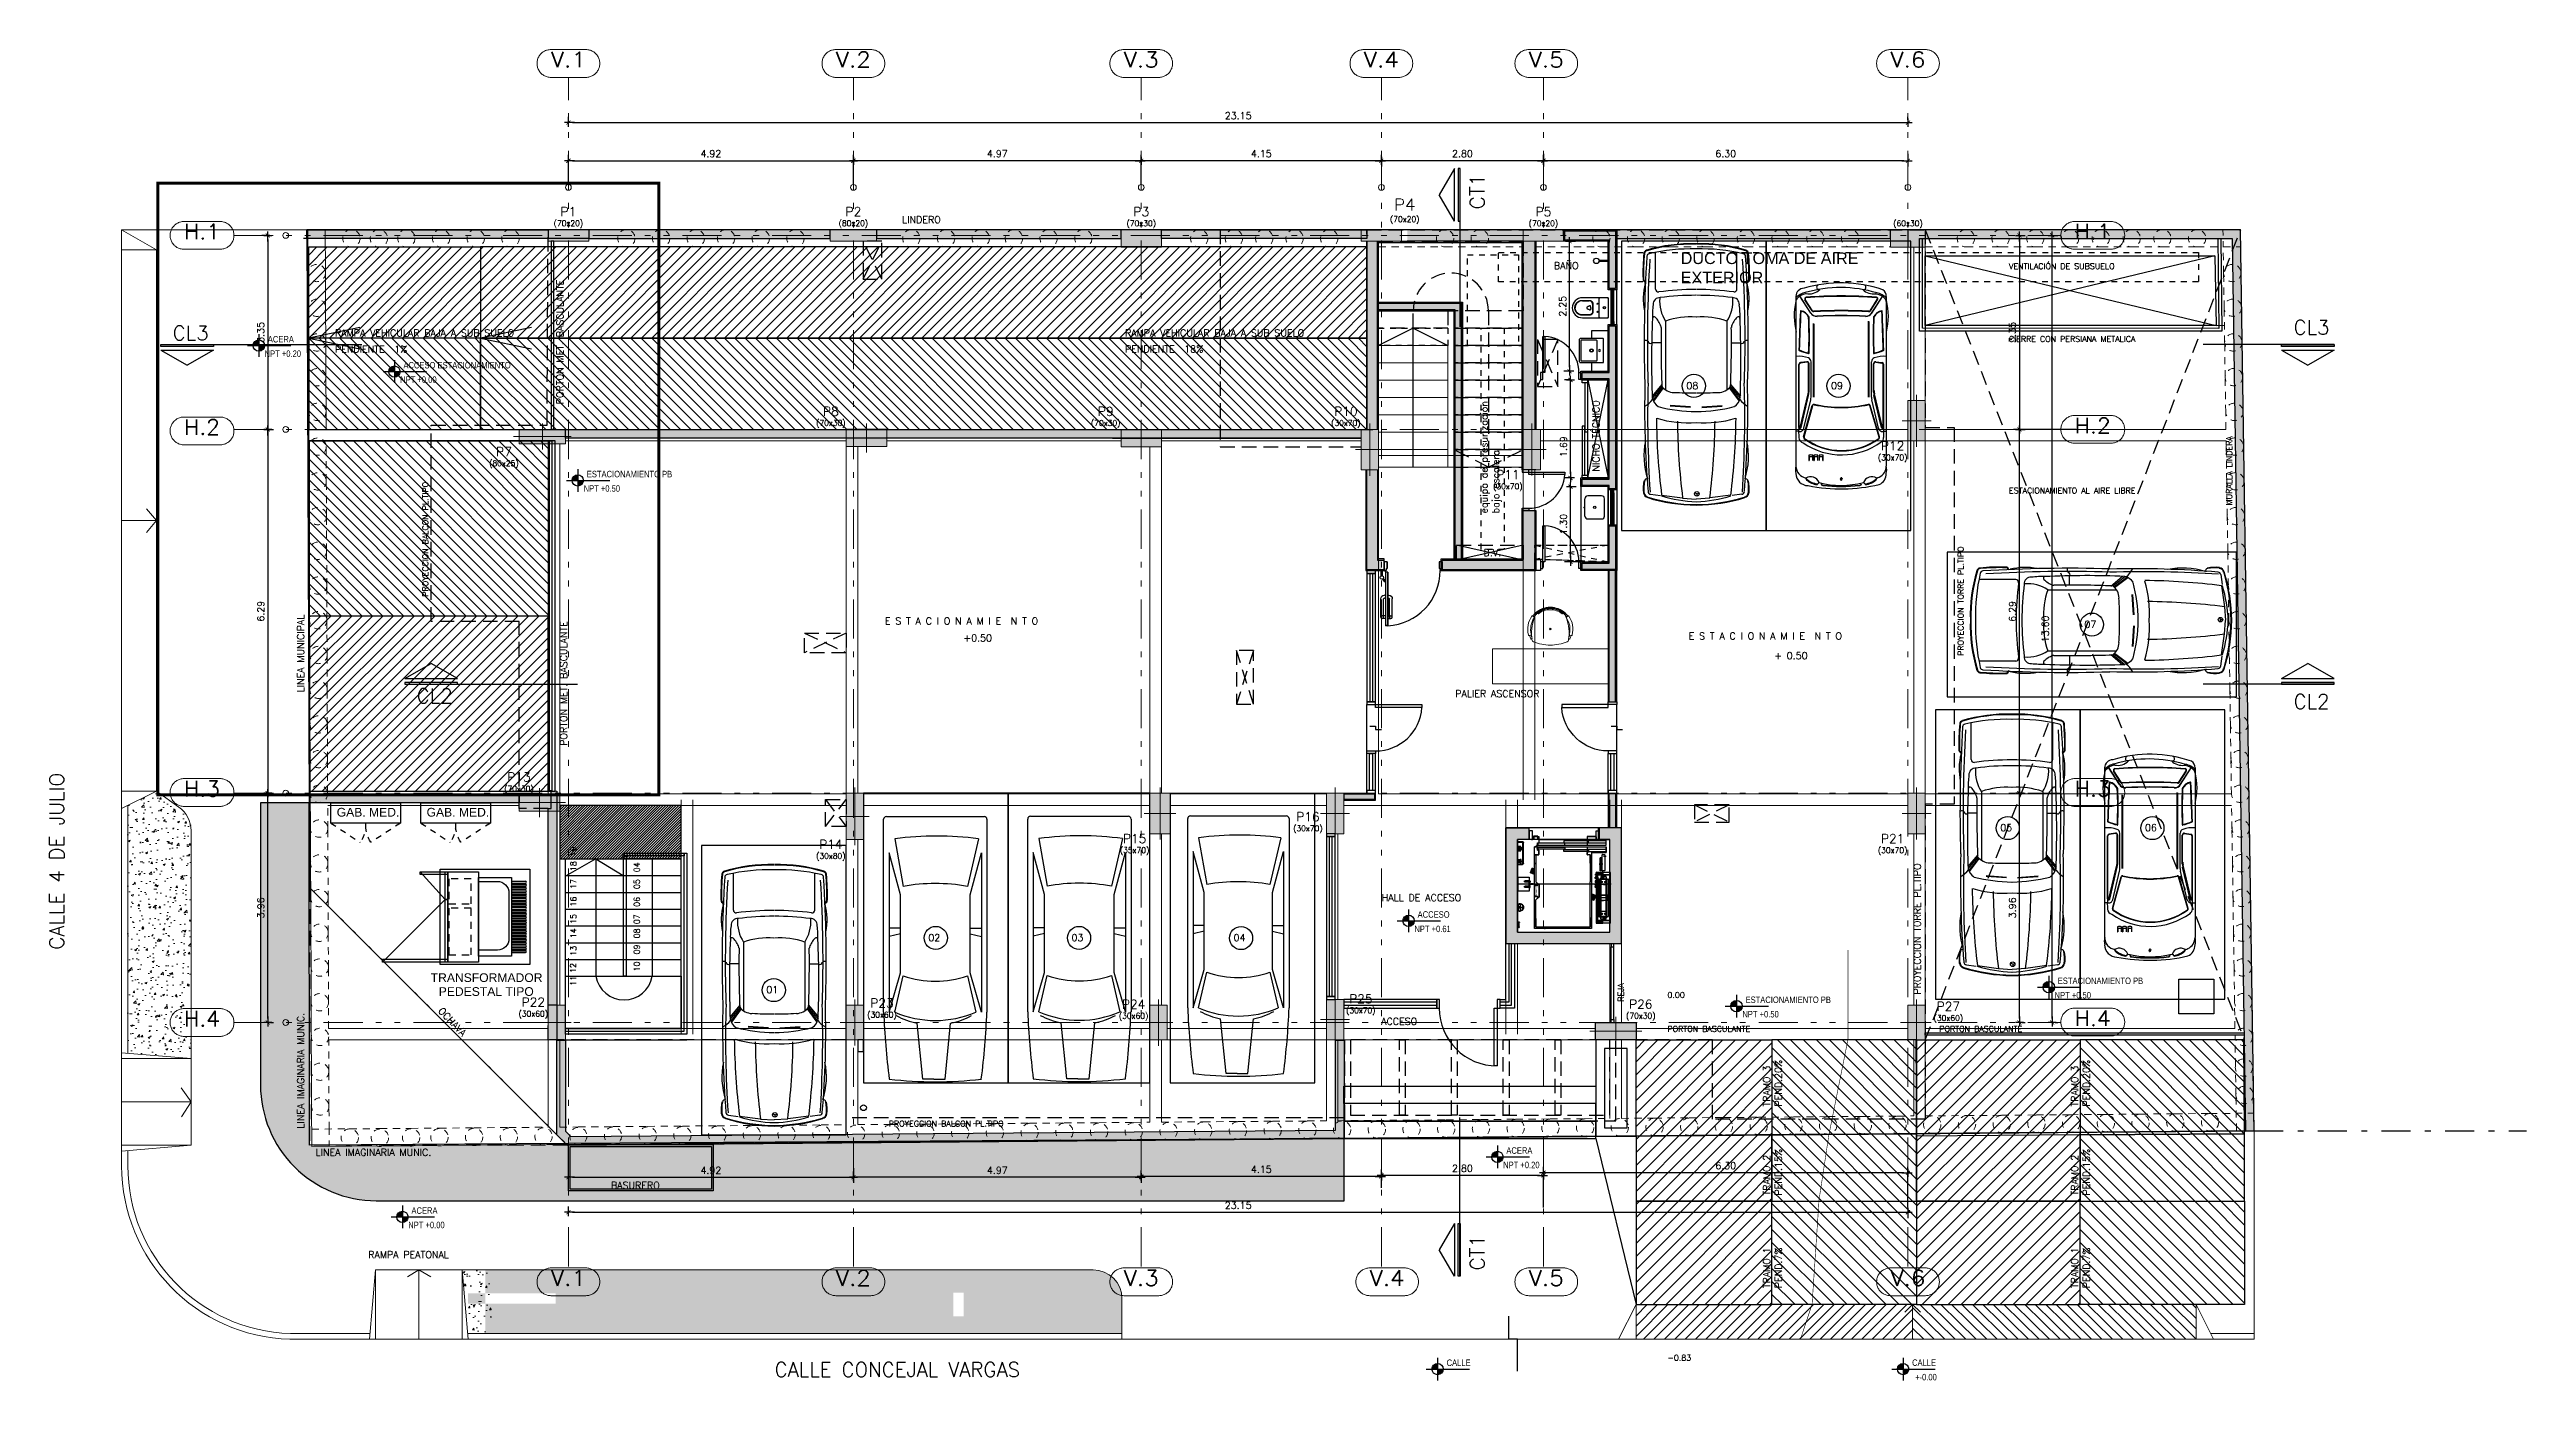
# Model space of a CAD drawing. Header units: metres. Extents: x 219 to 707, y -561 to -17.
# Drawn here: x 332.63 to 375.43, y -90.21 to -67.21 of the extents above; entities that cross this region are included whole.
import ezdxf
from ezdxf.enums import TextEntityAlignment as Align

# ---------------------------------------------------------------- set-up
doc = ezdxf.new("R2010")
doc.units = ezdxf.units.M
for name, pattern in [('CYPE_PUNTO', [0.075, 0, -0.075]), ('CYPE_RAYA', [0.225, 0.1125, -0.1125]), ('CYPE_RAYAPUNTOPUNTO', [0.45, 0.225, -0.075, 0, -0.075, 0, -0.075]), ('DASHDOT', [1, 0.5, -0.25, 0, -0.25]), ('DASHED', [0.75, 0.5, -0.25]), ('DASHED2', [0.375, 0.25, -0.125]), ('HIDDEN', [0.375, 0.25, -0.125]), ('HIDDEN2', [4.7625, 3.175, -1.5875])]:
    doc.linetypes.add(name, pattern=pattern)
doc.layers.add('0 VERIFICAR', color=255, linetype='Continuous', plot=False)
for name, color, linetype in [('1', 1, 'Continuous'), ('2', 2, 'Continuous'), ('3', 3, 'Continuous'), ('6', 6, 'Continuous'), ('A-Aberturas', 2, 'Continuous'), ('A-ASCENSORES', 1, 'Continuous'), ('A-Autos', 254, 'Continuous'), ('A-Equipamiento fijo', 253, 'Continuous'), ('A-Mampostería', 6, 'Continuous'), ('A-Muros', 4, 'Continuous'), ('A-Pisos', 1, 'Continuous'), ('A-Proyección', 1, 'HIDDEN'), ('A-Revoques', 1, 'Continuous'), ('A-Texto', 3, 'Continuous'), ('AR- Provisorio', 1, 'HIDDEN2'), ('CORRECCIONES', 1, 'Continuous'), ('CT-75-NIVEL', 1, 'Continuous'), ('Dr Ejes en bloque', 4, 'Continuous'), ('DR SOLAPE PILARES', 7, 'Continuous'), ('ELEC-COTAS', 2, 'Continuous'), ('ELEC-SIMBOLOGIA', 4, 'Continuous'), ('Metalico', 1, 'Continuous'), ('PISO', 251, 'Continuous'), ('TCOTA', 1, 'Continuous')]:
    doc.layers.add(name, color=color, linetype=linetype)
doc.layers.add('4', color=7, linetype='Continuous', true_color=0x8c8c8c)
for name, color, linetype, lineweight in [('A-Equipamiento', 251, 'Continuous', 5), ('COTAS_ACOTACION', 2, 'Continuous', 0), ('COTAS_REF_LINEAS', 2, 'Continuous', 0), ('COTAS_REPLANTEO', 7, 'CYPE_RAYAPUNTOPUNTO', 0), ('ESC_ESCALON', 2, 'Continuous', 0), ('MUR_CARAS_HORMIGON', 1, 'Continuous', 20), ('PILAR_DIM', 253, 'Continuous', 0), ('PILAR_EJES', 1, 'Continuous', 0), ('PILAR_HORMIGON', 5, 'Continuous', 20), ('PILAR_REF', 253, 'Continuous', 0), ('VIG_CARAS', 253, 'Continuous', 9)]:
    doc.layers.add(name, color=color, linetype=linetype, lineweight=lineweight)
doc.layers.add('M1-Muro Común 20', color=12, linetype='Continuous', transparency=0.5)
doc.styles.add('CYPETXT', font='romans', dxfattribs={"height": 0.2})
doc.styles.add('ROMANS', font='arial.ttf', dxfattribs={"width": 1.02, "height": 1.2})
doc.styles.add('SANSSERIF', font='sanss___.ttf')
doc.styles.get("Standard").update_dxf_attribs({"font": 'arial.ttf'})
doc.styles.add('T12', font='romans.shx', dxfattribs={"height": 0.12})
doc.styles.add('T25', font='romans.shx', dxfattribs={"height": 0.25})
doc.dimstyles.new('DIM50', dxfattribs={"dimtxt": 0.12, "dimasz": 0.07, "dimexe": 0.1, "dimexo": 0.05, "dimgap": 0.06, "dimtad": 1, "dimzin": 4, "dimdsep": 46, "dimtxsty": 'T12', "dimblk1": 'COTA1', "dimblk2": 'COTA1', "dimsah": 1, "dimcen": 0.07, "dimclrt": 3, "dimadec": 0, "dimazin": 0, "dimtfac": 1, "dimtmove": 2, "dimatfit": 0, "dimldrblk": 'COTA1', "dimfxl": 1, "dimtolj": 1, "dimtzin": 4, "dimarcsym": 0})
pattern_1 = [(135, (337.1088, -72.19975), (-0.0898026, -0.0898026), [])]
pattern_2 = [(225, (337.1088, -72.19975), (0.0898026, -0.0898026), [])]
pattern_3 = [(45, (5.32467, -3e-14), (-0.1122532, 0.1122532), [])]
pattern_4 = [(135, (5.32467, -3e-14), (-0.1122532, -0.1122532), [])]

msp = doc.modelspace()

# ---------------------------------------------------------------- texts
at = {"layer": '0 VERIFICAR', "style": 'T12'}
for s, p in [('0.00', (360.589, -83.599)), ('-0.83', (360.589, -89.867))]:
    msp.add_text(s, height=0.1, rotation=360, dxfattribs=at).set_placement(p)
at = {"layer": '0 VERIFICAR', "insert": (360.818, -70.719), "char_height": 0.2, "attachment_point": 1}
msp.add_mtext_dynamic_manual_height_columns('DUCTO TOMA DE AIRE EXTERIOR', width=3.56371, gutter_width=12.5, heights=[0], dxfattribs=at)
at = {"layer": '0 VERIFICAR', "insert": (357.361, -75.229), "char_height": 0.12, "width": 2.06419, "attachment_point": 1, "rotation": 90, "style": 'T12'}
msp.add_mtext('equipo de presurización\\Pbajo escalera', dxfattribs=at)
at = {"layer": 'A-Autos', "style": 'T12'}
for s, p in [('08', (360.916, -73.079)), ('09', (363.416, -73.079)), ('07', (367.794, -77.205)), ('05', (366.341, -80.72)), ('06', (368.841, -80.72)), ('02', (347.815, -82.619)), ('03', (350.29, -82.619)), ('04', (353.091, -82.62)), ('04', (353.091, -82.62)), ('01', (345.016, -83.519))]:
    msp.add_text(s, height=0.12, dxfattribs=at).set_placement(p)
at = {"layer": 'A-Revoques', "color": 2, "char_height": 0.1, "attachment_point": 1, "rotation": 90, "style": 'T12'}
for s, width, heights, insert in [('19', 0.14161, [0], (341.632, -81.155)), ('18', 0.14161, [0], (341.632, -81.409)), ('04', 0.15384, [0.1], (342.729, -81.429)), ('17', 0.14161, [0], (341.632, -81.715)), ('05', 0.14161, [0], (342.729, -81.719)), ('16', 0.14161, [0], (341.632, -82.021)), ('15', 0.14161, [0], (341.632, -82.321)), ('06', 0.14161, [0], (342.729, -82.026)), ('07', 0.14161, [0], (342.729, -82.326)), ('14', 0.14161, [0], (341.632, -82.569)), ('08', 0.14161, [0], (342.729, -82.571)), ('12', 0.14161, [0], (341.627, -83.169)), ('13', 0.14161, [0], (341.632, -82.872)), ('09', 0.14161, [0], (342.729, -82.848)), ('10', 0.14161, [0], (342.729, -83.142)), ('11', 0.14161, [0], (341.628, -83.389))]:
    msp.add_mtext_dynamic_manual_height_columns(s, width=width, gutter_width=0.6, heights=heights, dxfattribs=dict(at, insert=insert))
at = {"layer": 'A-Texto'}
for s, height, rotation, style, p in [('CT1', 0.25, 90, 'T25', (357.427, -69.973)), ('PORTON MET. BASCULANTE ', 0.12, 90, 'T12', (341.509, -73.342)), ('NICHO TÉCNICO ', 0.12, 90, 'T12', (359.415, -74.506)), ('MURALLA LINDERA', 0.1, 90, 'T12', (370.347, -75.089)), ('PROYECCION BALCON PL.TIPO', 0.1, 90, 'T12', (339.174, -76.667)), ('PROYECCION TORRE PL.TIPO', 0.1, 90, 'T12', (365.707, -77.689)), ('LINEA MUNICIPAL', 0.12, 90, 'T12', (337.03, -78.32)), ('PORTON MET. BASCULANTE', 0.12, 90, 'T12', (341.574, -79.244)), ('CALLE 4 DE JULIO', 0.25, 90, 'T25', (332.879, -82.764)), ('PROYECCION TORRE PL.TIPO', 0.12, 90, 'T12', (364.969, -83.543)), ('REJA', 0.1, 90, 'T12', (359.834, -83.665)), ('LINEA IMAGINARIA MUNIC.', 0.12, 90, 'T12', (337.029, -85.858)), ('OCHAVA', 0.12, 313.7692, 'T12', (339.336, -83.834)), ('PORTON BASCULANTE', 0.1, 360, 'T12', (360.589, -84.185)), ('PORTON BASCULANTE', 0.1, 360, 'T12', (365.288, -84.185)), ('CT1', 0.25, 90, 'T25', (357.427, -88.308))]:
    msp.add_text(s, height=height, rotation=rotation, dxfattribs=dict(at, style=style)).set_placement(p)
for s, height, style, p in [('LINDERO', 0.12, 'T12', (347.363, -70.213)), ('BAÑO ', 0.12, 'T12', (358.627, -71.005)), ('VENTILACIÓN DE SUBSUELO', 0.1, 'T12', (366.492, -71.007)), ('CL3', 0.25, 'T25', (371.409, -72.138)), ('CL3', 0.25, 'T25', (334.757, -72.236)), ('RAMPA VEHICULAR BAJA A SUB SUELO', 0.12, 'T12', (337.562, -72.17)), ('PENDIENTE  1%%%', 0.12, 'T12', (337.562, -72.45)), ('RAMPA VEHICULAR BAJA A SUB SUELO', 0.12, 'T12', (351.215, -72.17)), ('PENDIENTE  18%%%', 0.12, 'T12', (351.215, -72.449)), ('CIERRE CON PERSIANA METALICA', 0.1, 'T12', (366.492, -72.264)), ('ESTACIONAMIENTO AL AIRE LIBRE', 0.1, 'T12', (366.492, -74.883)), ('D.V.', 0.12, 'T12', (357.412, -75.967)), ('E S T A C I O N A M I E  N T O', 0.12, 'T12', (347.065, -77.149)), ('+0.50', 0.12, 'T12', (348.423, -77.439)), ('E S T A C I O N A M I E  N T O', 0.12, 'T12', (360.957, -77.404)), ('+ 0.50', 0.12, 'T12', (362.435, -77.748)), ('CL2', 0.25, 'T25', (338.974, -78.505)), ('PALIER ASCENSOR', 0.12, 'T12', (356.922, -78.401)), ('CL2', 0.25, 'T25', (371.409, -78.603)), ('HALL DE ACCESO', 0.12, 'T12', (355.652, -81.929)), ('ACCESO ', 0.12, 'T12', (355.642, -84.065)), ('PROYECCION BALCON PL.TIPO', 0.1, 'T12', (347.132, -85.822)), ('LINEA IMAGINARIA MUNIC.', 0.12, 'T12', (337.226, -86.329)), ('BASURERO', 0.12, 'T12', (342.331, -86.897)), ('RAMPA PEATONAL', 0.12, 'T12', (338.136, -88.096))]:
    msp.add_text(s, height=height, dxfattribs=dict(at, style=style)).set_placement(p)
at = {"layer": 'A-Texto', "char_height": 0.12, "width": 1.7286, "attachment_point": 1, "rotation": 90, "style": 'T12'}
for s, insert in [('TRAMO 3\\PPEND.20%', (362.244, -85.477)), ('TRAMO 3\\PPEND.20%', (367.568, -85.477)), ('TRAMO 2\\PPEND.15%', (362.244, -87.015)), ('TRAMO 2\\PPEND.15%', (367.568, -87.015)), ('TRAMO 1\\PPEND.7%', (362.244, -88.616)), ('TRAMO 1\\PPEND.7%', (367.568, -88.616))]:
    msp.add_mtext(s, dxfattribs=dict(at, insert=insert))
at = {"layer": 'ELEC-COTAS', "style": 'SANSSERIF'}
for s, p in [('GAB. MED.', (338.133, -80.466)), ('GAB. MED.', (339.686, -80.466)), ('TRANSFORMADOR', (340.182, -83.324)), ('PEDESTAL TIPO', (340.176, -83.564))]:
    msp.add_text(s, height=0.15, dxfattribs=at).set_placement(p, align=Align.CENTER)

# ---------------------------------------------------------------- blocks, each defined once
blk = doc.blocks.new('Medidores')
at = {"color": 4, "linetype": 'DASHED2', "ltscale": 0.35}
for p, q in [((5328.151, 465.762), (5327.818, 465.252)), ((5328.151, 464.562), (5327.817, 465.067))]:
    blk.add_line(p, q, dxfattribs=at)
at = {"color": 4}
blk.add_lwpolyline([(5328.501, 465.762), (5328.151, 465.762), (5328.151, 464.562), (5328.501, 464.562), (5328.501, 465.762)], dxfattribs=at)
at = {"color": 4, "linetype": 'DASHED2', "ltscale": 0.35}
for centre, start, end in [((5328.118, 464.636), 86.3094, 124.8713), ((5328.111, 465.688), 236.117, 274.453)]:
    blk.add_arc(centre, 0.525, start, end, dxfattribs=at)
blk = doc.blocks.new('Trafo')
at = {"layer": 'ELEC-SIMBOLOGIA'}
for p, q in [((-0.859, 1.401), (-1.104, 1.401)), ((-0.859, 1.371), (-1.104, 1.371)), ((-0.859, 1.351), (-1.104, 1.351)), ((-0.859, 1.321), (-1.104, 1.321)), ((-0.859, 1.301), (-1.104, 1.301)), ((1.366, 1.566), (0.286, 0.486)), ((-0.859, 1.271), (-1.104, 1.271)), ((-0.859, 1.251), (-1.104, 1.251)), ((-0.859, 1.221), (-1.104, 1.221)), ((-0.859, 1.201), (-1.104, 1.201)), ((-0.859, 1.171), (-1.104, 1.171)), ((-0.859, 1.151), (-1.104, 1.151)), ((-0.859, 1.121), (-1.104, 1.121)), ((-0.859, 1.101), (-1.104, 1.101)), ((-0.859, 1.071), (-1.104, 1.071)), ((-0.859, 1.051), (-1.104, 1.051)), ((-0.859, 1.021), (-1.104, 1.021)), ((-0.859, 1.001), (-1.104, 1.001)), ((-0.859, 0.971), (-1.104, 0.971)), ((-0.859, 0.951), (-1.104, 0.951)), ((-0.859, 0.921), (-1.104, 0.921)), ((-0.859, 0.901), (-1.104, 0.901)), ((-0.859, 0.871), (-1.104, 0.871)), ((-0.859, 0.851), (-1.104, 0.851)), ((-0.859, 0.821), (-1.104, 0.821)), ((-0.859, 0.801), (-1.104, 0.801)), ((-0.859, 0.771), (-1.104, 0.771)), ((-0.859, 0.751), (-1.104, 0.751)), ((-0.859, 0.721), (-1.104, 0.721)), ((-0.859, 0.701), (-1.104, 0.701)), ((-0.859, 0.671), (-1.104, 0.671)), ((-0.859, 0.651), (-1.104, 0.651)), ((-0.859, 0.621), (-1.104, 0.621)), ((-0.859, 0.601), (-1.104, 0.601)), ((-0.859, 0.571), (-1.104, 0.571)), ((-0.859, 0.551), (-1.104, 0.551)), ((-0.859, 0.521), (-1.104, 0.521)), ((-0.859, 0.501), (-1.104, 0.501)), ((-0.859, 0.471), (-1.104, 0.471)), ((-0.859, 0.451), (-1.104, 0.451)), ((0.286, 0.486), (0.718, 0.006)), ((-0.859, 0.421), (-1.104, 0.421)), ((-0.859, 0.401), (-1.104, 0.401)), ((-0.859, 0.371), (-1.104, 0.371)), ((-0.859, 0.351), (-1.104, 0.351)), ((-0.859, 0.321), (-1.104, 0.321)), ((-0.859, 0.301), (-1.104, 0.301)), ((-0.859, 0.271), (-1.104, 0.271)), ((-0.859, 0.251), (-1.104, 0.251)), ((-0.859, 0.221), (-1.104, 0.221)), ((-0.859, 0.201), (-1.104, 0.201)), ((-0.859, 0.171), (-1.104, 0.171))]:
    blk.add_line(p, q, dxfattribs=at)
at = {"layer": 'ELEC-SIMBOLOGIA', "linetype": 'DASHED2', "ltscale": 0.5}
for p, q in [((0.223, 1.444), (-0.167, 1.444)), ((-0.167, 1.444), (-0.167, 0.634)), ((0.223, 0.634), (0.223, 1.444)), ((-0.167, 0.634), (0.223, 0.634)), ((0.223, 0.559), (-0.167, 0.559)), ((-0.167, 0.559), (-0.167, 0.129)), ((0.223, 0.129), (0.223, 0.559)), ((-0.167, 0.129), (0.223, 0.129))]:
    blk.add_line(p, q, dxfattribs=at)
at = {"layer": 'ELEC-SIMBOLOGIA'}
for points in [[(0.373, 1.611), (0.373, -0.039), (-1.177, -0.039), (-1.177, 1.611)], [(-0.859, 0.106), (-0.859, 1.466), (-0.289, 1.466), (-0.289, 0.106)], [(-0.289, 0.006), (-0.289, 1.566), (0.238, 1.566), (0.238, 0.006)], [(0.238, 0.486), (0.238, 1.566), (0.286, 1.566), (0.286, 0.486)], [(1.366, 1.518), (0.238, 1.518), (0.238, 1.566), (1.366, 1.566)], [(0.238, 0.006), (0.238, 0.486), (0.286, 0.486), (0.286, 0.006)], [(0.718, 0.006), (0.238, 0.006), (0.238, 0.054), (0.718, 0.054)]]:
    blk.add_lwpolyline(points, close=True, dxfattribs=at)
blk.add_lwpolyline([(-0.289, 0.173), (-0.617, 0.173, -0.414214), (-0.817, 0.373), (-0.818, 1.161, -0.414214), (-0.618, 1.361), (-0.289, 1.361)], format="xyb", dxfattribs=at)
for centre in [(-1.104, 1.386), (-1.104, 1.336), (-1.104, 1.286), (-1.104, 1.236), (-1.104, 1.186), (-1.104, 1.136), (-1.104, 1.086), (-1.104, 1.036), (-1.104, 0.986), (-1.104, 0.936), (-1.104, 0.886), (-1.104, 0.836), (-1.104, 0.786), (-1.104, 0.736), (-1.104, 0.686), (-1.104, 0.636), (-1.104, 0.586), (-1.104, 0.536), (-1.104, 0.486), (-1.104, 0.436), (-1.104, 0.386), (-1.104, 0.336), (-1.104, 0.286), (-1.104, 0.236), (-1.104, 0.186)]:
    blk.add_arc(centre, 0.015, 90, 270, dxfattribs=at)
blk = doc.blocks.new('Cabrio')
at = {"layer": 'A-Autos', "transparency": 33554483}
for p, q in [((-0.722, 3.796), (-0.722, 4.427)), ((0.687, 3.796), (0.687, 4.427)), ((-0.899, 3.893), (-0.891, 3.926)), ((0.864, 3.893), (0.856, 3.926)), ((-0.547, 3.239), (-0.547, 2.05)), ((0.512, 3.239), (0.512, 2.05)), ((-0.621, 2.866), (-0.78, 2.866)), ((0.586, 2.866), (0.745, 2.866)), ((-0.61, 2.15), (-0.78, 1.948)), ((0.575, 2.15), (0.745, 1.948)), ((-0.613, 2.11), (-0.778, 1.912)), ((-0.597, 2.094), (-0.765, 1.877)), ((-0.586, 2.09), (-0.757, 1.86)), ((-0.114, 1.759), (-0.467, 1.784)), ((-0.115, 1.749), (-0.467, 1.774)), ((0.079, 1.759), (0.432, 1.784)), ((0.08, 1.749), (0.432, 1.774)), ((0.551, 2.09), (0.722, 1.86)), ((0.563, 2.094), (0.73, 1.877)), ((0.578, 2.11), (0.743, 1.912)), ((-0.807, 0.251), (-0.637, 0.227)), ((-0.616, 0.237), (-0.253, 0.187)), ((-0.253, 0.185), (-0.018, 0.169)), ((-0.005, 0.258), (-0.038, 0.271)), ((0.218, 0.185), (-0.017, 0.169)), ((-0.005, 0.258), (0.028, 0.271)), ((-0.005, 0.258), (-0.005, 0.218)), ((0.581, 0.237), (0.218, 0.187)), ((0.772, 0.251), (0.602, 0.227))]:
    blk.add_line(p, q, dxfattribs=at)
blk.add_circle((-0.006, 0.258), 0.0394, dxfattribs=at)
for centre, radius, start, end in [((2.822, 4.068), 3.76, 174.7168, 181.5199), ((2.822, 4.068), 3.75, 174.7168, 181.5199), ((-0.862, 4.408), 0.06, 102.4399, 174.7168), ((22.863, 2.889), 23.78, 176.4467, 181.7355), ((-0.862, 4.408), 0.05, 102.4399, 174.7168), ((-0.092, 1.816), 2.765, 88.5213, 106.459), ((-0.092, 1.816), 2.755, 88.5365, 106.4736), ((-0.822, 4.359), 0.05, 101.0037, 175.9241), ((23.085, 2.891), 23.947, 176.5992, 181.7295), ((-0.109, 1.299), 3.192, 88.3803, 103.08), ((0.074, 1.299), 3.192, 76.92, 91.6197), ((0.057, 1.816), 2.765, 73.541, 91.4787), ((0.057, 1.816), 2.755, 73.5264, 91.4635), ((-23.12, 2.891), 23.947, 358.2705, 3.4008), ((0.787, 4.359), 0.05, 4.0759, 78.9963), ((-22.898, 2.889), 23.78, 358.2645, 3.5533), ((0.827, 4.408), 0.05, 5.2832, 77.5601), ((0.827, 4.408), 0.06, 5.2832, 77.5601), ((-2.857, 4.068), 3.75, 358.4801, 5.2832), ((-2.857, 4.068), 3.76, 358.4801, 5.2832), ((-0.895, 3.962), 0.0414, 168.2188, 278.24), ((0.16, 3.629), 1.092, 165.9777, 191.0136), ((-0.895, 3.962), 0.0314, 168.2188, 278.24), ((0.86, 3.962), 0.0414, 261.76, 11.7812), ((0.86, 3.962), 0.0314, 261.76, 11.7812), ((-0.195, 3.629), 1.092, 348.9864, 14.0223), ((0.668, 3.334), 1.443, 172.3616, 182.1737), ((-0.647, 3.533), 0.116, 85.6414, 183.7934), ((-0.672, 3.796), 0.05, 180, 277.5451), ((-0.022, -1.111), 4.9, 90, 97.5451), ((-0.007, 3.592), 0.644, 175.638, 213.1874), ((-0.641, 3.64), 0.009, 97.4267, 175.638), ((-0.022, -1.111), 4.8, 90, 97.4267), ((-0.013, -1.111), 4.9, 82.4549, 90), ((-0.013, -1.111), 4.8, 82.5733, 90), ((-0.028, 3.592), 0.644, 326.8126, 4.362), ((0.612, 3.533), 0.116, 356.2066, 94.3586), ((0.606, 3.64), 0.009, 4.362, 82.5733), ((0.637, 3.796), 0.05, 262.4549, 0), ((-0.703, 3.334), 1.443, 357.8263, 7.6384), ((16.216, 2.561), 17.006, 177.5401, 182.1882), ((-0.745, 3.289), 0.03, 47.8302, 176.9096), ((-1.023, 3.018), 0.418, 18.8652, 44.5869), ((-0.675, 3.137), 0.05, 357.7393, 18.8652), ((19.947, 2.869), 20.573, 179.2603, 182.0981), ((-0.117, 2.014), 1.302, 85.7749, 109.2688), ((0.082, 2.014), 1.302, 70.7312, 94.2251), ((-19.982, 2.869), 20.573, 357.9019, 0.7397), ((0.64, 3.137), 0.05, 161.1348, 182.2607), ((0.988, 3.018), 0.418, 135.4131, 161.1348), ((0.71, 3.289), 0.03, 3.0904, 132.1698), ((-16.251, 2.561), 17.006, 357.8118, 2.4599), ((-0.89, 2.855), 0.0541, 46.0554, 109.2358), ((-0.807, 2.897), 0.0409, 184.5053, 310.9236), ((0.772, 2.897), 0.0409, 229.0764, 355.4947), ((0.855, 2.855), 0.0541, 70.7642, 133.9446), ((16.166, 1.715), 17.075, 178.481, 184.7668), ((19.252, 1.591), 20.109, 178.346, 183.7106), ((-19.287, 1.591), 20.109, 356.2894, 1.654), ((-16.201, 1.715), 17.075, 355.2332, 1.519), ((-1.12, 2.165), 0.445, 299.0869, 321.3921), ((-0.544, 1.966), 0.238, 192.2235, 236.0087), ((0.021, 4.472), 2.794, 255.6204, 269.1394), ((-0.391, 2.29), 0.282, 218.1314, 267.7943), ((-0.125, 6.497), 4.494, 266.4971, 271.3186), ((0.09, 6.497), 4.494, 268.6814, 273.5029), ((-0.056, 4.472), 2.794, 270.8606, 284.3796), ((0.356, 2.29), 0.282, 272.2057, 321.8686), ((0.509, 1.966), 0.238, 303.9913, 347.7765), ((1.085, 2.165), 0.445, 218.6079, 240.9131), ((11.14, 1.707), 11.847, 180.678, 187.1268), ((-0.166, 3.296), 1.811, 252.9415, 274.7026), ((11.503, 1.657), 11.847, 180.678, 187.1268), ((0.131, 3.296), 1.811, 265.2974, 287.0585), ((-11.538, 1.657), 11.847, 352.8732, 359.322), ((-11.175, 1.707), 11.847, 352.8732, 359.322), ((0.381, 0.91), 1.302, 168.4789, 197.4067), ((-0.416, 0.91), 1.302, 342.5933, 11.5211), ((-0.183, 0.345), 0.751, 169.2854, 185.5407), ((-0.183, 0.345), 0.741, 169.2854, 185.5407), ((-0.874, 0.478), 0.0378, 63.4351, 179.3895), ((0.839, 0.478), 0.0378, 0.6105, 116.5649), ((0.148, 0.345), 0.741, 354.4593, 10.7146), ((0.148, 0.345), 0.751, 354.4593, 10.7146), ((-0.839, 0.28), 0.087, 181.8383, 260.9889), ((-0.839, 0.28), 0.077, 181.8383, 260.9889), ((0.027, 3.116), 3.054, 253.195, 269.1512), ((0.027, 3.116), 3.044, 253.195, 269.1512), ((-0.8, 0.3), 0.05, 184.7668, 262.0851), ((0.085, 2.57), 2.45, 253.3204, 267.5795), ((-0.12, 2.57), 2.45, 272.4205, 286.6796), ((-0.062, 3.116), 3.044, 270.8488, 286.805), ((-0.062, 3.116), 3.054, 270.8488, 286.805), ((0.765, 0.3), 0.05, 277.9149, 355.2332), ((0.804, 0.28), 0.077, 279.0111, 358.1617), ((0.804, 0.28), 0.087, 279.0111, 358.1617)]:
    blk.add_arc(centre, radius, start, end, dxfattribs=at)
blk = doc.blocks.new('Twingopl')
at = {"layer": 'A-Autos', "transparency": 33554483}
for p, q in [((3.387, 0.791), (0.456, 0.791)), ((0.642, 0.569), (0.554, 0.569)), ((0.554, 0.569), (0.554, 0.565)), ((0.619, 0.565), (0.554, 0.565)), ((0.554, 0.502), (0.619, 0.502)), ((0.554, 0.502), (0.554, 0.499)), ((0.554, 0.499), (0.642, 0.499)), ((0.642, 0.481), (0.554, 0.481)), ((0.554, 0.481), (0.554, 0.477)), ((0.619, 0.477), (0.554, 0.477)), ((0.619, 0.565), (0.619, 0.502)), ((0.619, 0.477), (0.619, 0.414)), ((0.957, 0.651), (1.501, 0.502)), ((0.959, 0.658), (1.503, 0.508)), ((1.056, 0.745), (1.056, 0.787)), ((1.108, 0.652), (1.599, 0.535)), ((1.12, 0.703), (1.673, 0.572)), ((1.122, 0.717), (1.704, 0.579)), ((1.124, 0.741), (2.21, 0.741)), ((1.124, 0.734), (2.21, 0.734)), ((1.648, 0.53), (2.258, 0.53)), ((1.648, 0.488), (2.919, 0.488)), ((1.648, 0.476), (2.915, 0.476)), ((1.73, 0.565), (2.224, 0.565)), ((1.76, 0.572), (2.224, 0.572)), ((2.25, 0.602), (2.236, 0.711)), ((2.257, 0.603), (2.243, 0.712)), ((3.097, 0.536), (3.391, 0.726)), ((3.1, 0.531), (3.394, 0.721)), ((3.135, 0.51), (3.329, 0.636)), ((3.139, 0.504), (3.333, 0.63)), ((0.172, 0.389), (0.134, 0.427)), ((0.214, 0.015), (0.234, 0.023)), ((0.214, 0.015), (0.214, 0.008)), ((0.214, 0), (0.214, 0.008)), ((0.214, 0), (0.234, -0.008)), ((0.219, 0.008), (0.234, 0.014)), ((0.219, 0.008), (0.234, 0.002)), ((0.254, 0.015), (0.234, 0.023)), ((0.248, 0.008), (0.234, 0.014)), ((0.248, 0.008), (0.234, 0.002)), ((0.254, 0), (0.234, -0.008)), ((0.254, 0.015), (0.254, 0.008)), ((0.254, 0), (0.254, 0.008)), ((0.554, 0.414), (0.619, 0.414)), ((0.554, 0.414), (0.554, 0.411)), ((0.554, 0.411), (0.642, 0.411)), ((0.642, 0.391), (0.554, 0.391)), ((0.554, 0.391), (0.554, 0.387)), ((0.619, 0.387), (0.554, 0.387)), ((0.554, 0.324), (0.619, 0.324)), ((0.554, 0.324), (0.554, 0.321)), ((0.554, 0.321), (0.642, 0.321)), ((0.619, 0.387), (0.619, 0.324)), ((0.172, -0.374), (0.134, -0.412)), ((3.387, -0.771), (0.456, -0.771)), ((0.957, -0.647), (1.502, -0.487)), ((0.959, -0.654), (1.504, -0.494)), ((1.056, -0.73), (1.056, -0.771)), ((1.108, -0.637), (1.599, -0.52)), ((1.12, -0.688), (1.673, -0.557)), ((1.122, -0.702), (1.704, -0.564)), ((1.124, -0.719), (2.21, -0.719)), ((1.124, -0.726), (2.21, -0.726)), ((1.648, -0.46), (2.959, -0.46)), ((1.648, -0.473), (2.955, -0.473)), ((1.648, -0.515), (2.258, -0.515)), ((1.73, -0.55), (2.224, -0.55)), ((1.76, -0.557), (2.224, -0.557)), ((2.25, -0.587), (2.236, -0.696)), ((2.257, -0.588), (2.243, -0.697)), ((3.097, -0.521), (3.385, -0.707)), ((3.1, -0.516), (3.388, -0.702)), ((3.135, -0.495), (3.329, -0.621)), ((3.139, -0.489), (3.333, -0.615))]:
    blk.add_line(p, q, dxfattribs=at)
for centre, radius, start, end in [((3.002, 0.01), 2.94, 168.7979, 192.9118), ((0.328, 0.581), 0.21, 90, 180), ((0.476, 0.382), 0.345, 139.4645, 172.5978), ((0.476, 0.382), 0.331, 134.1717, 174.4898), ((0.114, 0.536), 0.156, 290.9353, 32.2822), ((0.25, 0.564), 0.0554, 94.7139, 130.6166), ((0.456, 0.581), 0.21, 90, 170.7897), ((0.392, 0.53), 0.268, 76.1359, 103.8641), ((0.528, 0.534), 0.119, 342.9385, 17.0615), ((0.528, 0.446), 0.119, 342.9385, 17.0615), ((1.812, 0.002), 1.164, 145.2048, 216.1338), ((1.812, 0.002), 1.094, 143.8465, 216.1338), ((1.812, 0.002), 1.087, 143.8465, 216.1338), ((0.951, 0.642), 0.098, 92.0071, 165.6252), ((0.951, 0.631), 0.028, 74.6363, 143.8465), ((0.951, 0.631), 0.021, 74.6363, 143.8465), ((1.041, -0.139), 0.884, 84.5897, 96.0754), ((1.124, 0.722), 0.0717, 161.2582, 256.6586), ((1.124, 0.722), 0.0192, 90, 256.6586), ((1.124, 0.725), 0.00875, 90, 256.6586), ((3.67, 0.008), 2.205, 167.7067, 192.3054), ((3.67, 0.008), 2.198, 167.7067, 192.3054), ((1.496, 0.481), 0.021, 347.7067, 74.6363), ((1.496, 0.481), 0.028, 347.7067, 74.6363), ((1.648, 0.74), 0.21, 256.6586, 270), ((1.73, 0.814), 0.248, 256.6586, 270), ((1.76, 0.814), 0.241, 256.6586, 270), ((2.21, 0.708), 0.0332, 7.341, 90), ((2.21, 0.708), 0.0262, 7.341, 90), ((2.224, 0.598), 0.0332, 270, 7.341), ((2.224, 0.598), 0.0262, 270, 7.341), ((2.258, 0.6), 0.07, 270, 339.7951), ((1.875, 0.741), 0.478, 339.7951, 5.4828), ((3.148, 0.41), 0.766, 154.7782, 167.7136), ((2.406, 0.572), 0.007, 167.7136, 267.5226), ((3.148, 0.41), 0.759, 154.7782, 167.7136), ((2.714, 7.703), 7.138, 267.5226, 272.5315), ((2.714, 7.703), 7.145, 267.5226, 272.5315), ((2.461, 0.734), 0.007, 88.087, 154.7782), ((0.174, -67.735), 68.514, 87.52458, 88.087), ((0.174, -67.735), 68.507, 87.52458, 88.087), ((3.044, -0.287), 1.108, 76.5682, 104.372), ((2.939, 0.748), 0.198, 297.2319, 348.3809), ((3.03, 0.572), 0.007, 272.5315, 297.2319), ((2.939, 0.748), 0.205, 297.2319, 348.3809), ((3.163, 0.433), 0.122, 122.8691, 182.7394), ((3.163, 0.433), 0.117, 122.8691, 182.7394), ((3.15, 0.487), 0.028, 122.8691, 183.0909), ((-5.723, 0.008), 8.858, 356.9091, 3.0909), ((3.15, 0.487), 0.021, 122.8691, 183.0909), ((-5.723, 0.008), 8.865, 356.9091, 3.0909), ((3.133, 0.708), 0.007, 348.3809, 87.5246), ((3.302, 0.721), 0.07, 49.9236, 90), ((3.345, 0.612), 0.028, 4.3226, 122.8691), ((3.345, 0.612), 0.021, 4.3226, 122.8691), ((3.188, 0.586), 0.246, 8.0877, 49.9236), ((3.188, 0.586), 0.267, 8.0877, 49.9236), ((-4.657, 0.008), 8.045, 355.6774, 4.3226), ((-4.657, 0.008), 8.052, 355.6774, 4.3226), ((3.387, 0.651), 0.14, 0, 90), ((3.697, 0.566), 0.267, 169.0452, 224.17), ((1.373, 0.021), 2.146, 16.1208, 16.3515), ((1.373, 0.021), 2.167, 343.1335, 16.3515), ((1.385, 0.01), 2.236, 341.1429, 16.6677), ((3.546, 0.391), 0.0426, 24.1005, 162.1205), ((3.025, 0.01), 2.923, 173.7552, 186.283), ((3.025, 0.01), 2.917, 173.7552, 186.2963), ((0.147, 0.329), 0.0269, 60.7534, 182.4248), ((1.711, 0.01), 1.589, 166.0706, 194.0594), ((0.147, 0.329), 0.0217, 56.491, 180), ((0.528, 0.356), 0.119, 342.9385, 17.0615), ((-5.723, 0.008), 8.774, 357.2606, 2.7394), ((-5.723, 0.008), 8.779, 357.2606, 2.7394), ((0.147, -0.314), 0.0269, 172.3922, 301.3619), ((0.147, -0.314), 0.0217, 170.7928, 306.1742), ((0.476, -0.367), 0.345, 187.4022, 220.5355), ((0.476, -0.367), 0.331, 185.5102, 225.8283), ((0.114, -0.521), 0.156, 327.7178, 69.0647), ((3.163, -0.418), 0.122, 177.2606, 237.1309), ((3.163, -0.418), 0.117, 177.2606, 237.1309), ((3.697, -0.551), 0.267, 135.83, 187.8591), ((3.546, -0.376), 0.0426, 197.8795, 335.8995), ((0.328, -0.561), 0.21, 204.1139, 270), ((0.25, -0.549), 0.0554, 229.3834, 265.2861), ((1.711, 0.01), 1.589, 202.7429, 204.4734), ((0.456, -0.561), 0.21, 204.4734, 270), ((0.392, -0.483), 0.295, 257.4213, 282.5787), ((0.951, -0.627), 0.098, 216.1338, 267.9929), ((0.951, -0.627), 0.028, 216.1338, 286.3816), ((0.951, -0.627), 0.021, 216.1338, 286.3816), ((1.041, 0.154), 0.884, 263.9246, 275.4103), ((1.124, -0.707), 0.0717, 103.3414, 198.7418), ((1.124, -0.707), 0.0192, 103.3414, 270), ((1.124, -0.71), 0.00875, 103.3414, 270), ((1.496, -0.467), 0.021, 286.3816, 12.3054), ((1.496, -0.467), 0.028, 286.3816, 12.3054), ((1.648, -0.725), 0.21, 90, 103.3414), ((1.73, -0.799), 0.248, 90, 103.3414), ((1.76, -0.799), 0.241, 90, 103.3414), ((2.21, -0.693), 0.0262, 270, 352.659), ((2.21, -0.693), 0.0332, 270, 352.659), ((2.224, -0.583), 0.0332, 352.659, 90), ((2.224, -0.583), 0.0262, 352.659, 90), ((2.258, -0.585), 0.07, 20.2049, 90), ((1.875, -0.726), 0.478, 354.5172, 20.2049), ((2.406, -0.557), 0.007, 92.4774, 192.2864), ((3.148, -0.395), 0.766, 192.2864, 205.2218), ((2.714, -7.688), 7.145, 87.4685, 92.4774), ((2.714, -7.688), 7.138, 87.4685, 92.4774), ((3.148, -0.395), 0.759, 192.2864, 205.2218), ((2.461, -0.719), 0.007, 205.2218, 271.913), ((0.174, 67.75), 68.507, 271.913, 272.47542), ((0.174, 67.75), 68.514, 271.913, 272.47542), ((3.044, 0.302), 1.108, 255.628, 284.372), ((3.03, -0.557), 0.007, 62.7681, 87.4685), ((2.939, -0.733), 0.198, 11.6191, 62.7681), ((2.939, -0.733), 0.205, 11.6191, 62.7681), ((3.15, -0.472), 0.028, 176.9091, 237.1309), ((3.15, -0.472), 0.021, 176.9091, 237.1309), ((3.133, -0.693), 0.007, 272.4754, 11.6191), ((3.387, -0.631), 0.14, 0, 0), ((3.296, -0.701), 0.07, 270, 310.0764), ((3.345, -0.597), 0.028, 237.1309, 355.6774), ((3.345, -0.597), 0.021, 237.1309, 355.6774), ((3.183, -0.567), 0.246, 310.0764, 351.9123), ((3.183, -0.567), 0.267, 310.0764, 351.9123), ((3.387, -0.631), 0.14, 270, 324.4753), ((1.373, 0.021), 2.146, 343.1335, 343.6118)]:
    blk.add_arc(centre, radius, start, end, dxfattribs=at)
blk = doc.blocks.new('Auto')
at = {"layer": 'A-Autos', "transparency": 33554483}
for p, q in [((1.25, 0.95), (4.7, 0.95)), ((4.75, 0.9), (4.75, -0.85)), ((4.1, 0.85), (1.25, 0.85)), ((1.25, 0.85), (1.95, 0.65)), ((1.25, 0.75), (1.9, 0.6)), ((1.95, 0.65), (3.35, 0.65)), ((2.65, 0.65), (2.6, 0.85)), ((2.75, 0.65), (2.75, 0.85)), ((3.35, 0.65), (4.1, 0.85)), ((4.35, 0.75), (3.5, 0.6)), ((0.05, 0.25), (1.05, 0.35)), ((0.05, 0.05), (0.05, 0.25)), ((0.05, 0.05), (0.05, -0.15)), ((0.05, -0.15), (1.05, -0.25)), ((1.9, -0.55), (1.25, -0.7)), ((1.25, -0.8), (1.95, -0.6)), ((4.1, -0.8), (1.25, -0.8)), ((1.95, -0.6), (3.35, -0.6)), ((2.65, -0.6), (2.6, -0.8)), ((2.75, -0.6), (2.75, -0.8)), ((3.35, -0.6), (4.1, -0.8)), ((4.35, -0.75), (3.5, -0.55)), ((4.7, -0.9), (1.25, -0.9))]:
    blk.add_line(p, q, dxfattribs=at)
for centre, radius, start, end in [((1.783, -12.7), 13.66, 92.2375, 97.2898), ((4.7, 0.9), 0.05, 0, 90), ((6.825, 0.025), 6.825, 173.0572, 186.9428), ((2.399, 0.075), 1.377, 151.8661, 168.4635), ((2.908, 0.025), 1.81, 156.3857, 203.6143), ((3.5, 0.025), 1.7, 160.2328, 199.7672), ((0.225, 0.025), 3.325, 350.0419, 9.9581), ((-1.225, 0), 5.625, 352.338, 7.662), ((2.399, 0.025), 1.377, 191.5365, 208.1339), ((1.783, 12.75), 13.66, 262.7102, 267.7625), ((4.7, -0.85), 0.05, 270, 0)]:
    blk.add_arc(centre, radius, start, end, dxfattribs=at)
blk = doc.blocks.new('NIVELpl')
for p, q in [((-0.261, 0), (0.738, 0)), ((0, 0.261), (0, -0.261))]:
    blk.add_line(p, q)
at = {"const_width": 0.13}
for points in [[(0, 0.065, 0.414214), (-0.065, 0, 1)], [(0, -0.065, 0.414214), (0.065, 0, 1)]]:
    blk.add_lwpolyline(points, format="xyb", dxfattribs=at)
blk.add_circle((0, 0), 0.13)
at = {"style": 'ROMANS', "width": 0.8}
for tag, p in [('NIVEL', (0.724, 0.072)), ('DESCR', (0.724, -0.26))]:
    blk.add_attdef(tag, text='', height=0.15, dxfattribs=at).set_placement(p, align=Align.RIGHT)
blk = doc.blocks.new('CR', base_point=(29.599, 22.94))
for p, q in [((29.599, 22.94), (29.588, 22.951)), ((29.588, 22.929), (29.609, 22.951)), ((29.599, 22.94), (29.609, 22.929))]:
    blk.add_line(p, q)
blk = doc.blocks.new('Upol')
for p, q in [((-0.225, -0.134), (-0.241, -0.122)), ((-0.175, -0.088), (-0.178, -0.084)), ((0.175, -0.088), (0.178, -0.084)), ((0.225, -0.134), (0.241, -0.122)), ((-0.268, -0.382), (-0.287, -0.388)), ((0.268, -0.382), (0.287, -0.388))]:
    blk.add_line(p, q)
for centre, radius in [((-0.2, -0.09), 0.012), ((-0.2, -0.09), 0.01), ((-0.2, -0.09), 0.008), ((-0.2, -0.09), 0.007), ((0.2, -0.09), 0.012), ((0.2, -0.09), 0.01), ((0.2, -0.09), 0.008), ((0.2, -0.09), 0.007)]:
    blk.add_circle(centre, radius)
for centre, radius, start, end in [((0, -0.3), 0.3, 90, 132.3908), ((0, -0.3), 0.3, 47.6092, 90), ((0, -0.3), 0.31, 145.4068, 195.1173), ((0, -0.3), 0.27, 145.5433, 194.9808), ((0.317, -0.355), 0.575, 154.3342, 185.8607), ((-0.247, -0.13), 0.01, 53.4965, 145.4068), ((0, -0.3), 0.3, 134.874, 143.4965), ((0, -0.3), 0.28, 135.013, 143.4965), ((-0.231, -0.142), 0.01, 325.5433, 53.4965), ((0, -0.3), 0.29, 90, 131.2609), ((0, -0.3), 0.28, 90, 132.2518), ((-0.167, -0.081), 0.01, 219.424, 307.34), ((0, -0.3), 0.265, 90, 127.34), ((0, -0.3), 0.29, 48.7391, 90), ((0, -0.3), 0.28, 47.7482, 90), ((0, -0.3), 0.265, 52.66, 90), ((0.167, -0.081), 0.01, 232.66, 320.576), ((0, -0.3), 0.28, 36.5035, 44.987), ((-0.317, -0.355), 0.575, 354.1393, 25.6658), ((0, -0.3), 0.3, 36.5035, 45.126), ((0.231, -0.142), 0.01, 126.5035, 214.4567), ((0, -0.3), 0.27, 345.0192, 34.4567), ((0.247, -0.13), 0.01, 34.5932, 126.5035), ((0, -0.3), 0.31, 344.8827, 34.5932), ((-0.29, -0.378), 0.01, 195.1173, 287.0275), ((0, -0.3), 0.3, 197.0275, 206.7655), ((-0.27, -0.372), 0.01, 287.0275, 14.9808), ((0, -0.3), 0.28, 197.0275, 206.7655), ((-0.265, -0.434), 0.00325, 206.7655, 26.7655), ((-0.259, -0.431), 0.0035, 206.7655, 26.7655), ((-0.253, -0.428), 0.00325, 206.7655, 26.7655), ((0.317, -0.355), 0.575, 187.5315, 189.8285), ((-0.221, -0.448), 0.03, 189.8285, 248.6388), ((0, 0.116), 0.636, 248.6388, 270), ((0, 0.116), 0.636, 270, 291.3612), ((0.221, -0.448), 0.03, 291.3612, 350.1715), ((0, -0.3), 0.28, 333.2345, 342.9725), ((0.253, -0.428), 0.00325, 153.2345, 333.2345), ((-0.317, -0.355), 0.575, 350.1715, 352.4685), ((0.259, -0.431), 0.0035, 153.2345, 333.2345), ((0.27, -0.372), 0.01, 165.0192, 252.9725), ((0.265, -0.434), 0.00325, 153.2345, 333.2345), ((0, -0.3), 0.3, 333.2345, 342.9725), ((0.29, -0.378), 0.01, 252.9725, 344.8827)]:
    blk.add_arc(centre, radius, start, end)
at = {"xscale": -1}
blk.add_blockref('CR', (0, -0.3), dxfattribs=at)
blk.add_blockref('CR', (0, -0.3))
blk = doc.blocks.new('MARCO', base_point=(4.15, 6.95))
for p, q in [((4.15, 6.95), (4.1, 6.95)), ((4.1, 6.95), (4.1, 6.8)), ((4.15, 6.8), (4.15, 6.95)), ((4.1, 6.8), (4.15, 6.8))]:
    blk.add_line(p, q)
blk = doc.blocks.new('P9015')
for p, q in [((0.05, 0.95), (0.1, 0.95)), ((0.05, 0.15), (0.05, 0.95)), ((0.1, 0.95), (0.1, 0.15)), ((0.1, 0.15), (0.05, 0.15))]:
    blk.add_line(p, q)
blk.add_arc((0.048, 0.15), 0.802, 359.9929, 86.3119)
blk.add_blockref('MARCO', (0.05, 0.15))
at = {"xscale": -1}
blk.add_blockref('MARCO', (0.847, 0.15), dxfattribs=at)
blk = doc.blocks.new('Flecha2')
for p, q in [((-0.35, -0.2), (0, 0)), ((0.35, -0.2), (0, 0)), ((-0.35, -0.2), (0.35, -0.2)), ((0.35, -0.25), (-0.35, -0.25)), ((-0.35, -0.25), (-0.35, -0.275)), ((-0.35, -0.275), (0.35, -0.275)), ((0.35, -0.275), (0.35, -0.25))]:
    blk.add_line(p, q)
blk = doc.blocks.new('A$C2B301203')
at = {"color": 1}
blk.add_line((0.082, 0.866), (0.082, 0.96), dxfattribs=at)
at = {"color": 1, "extrusion": (0, 1e-16, -1)}
for p, q in [((0.133, 0.946), (0.133, 0.003)), ((0.136, 0.941), (0.136, 0.006)), ((0.173, 0.931), (0.136, 0.931)), ((0.17, 0.928), (0.136, 0.928)), ((0.17, 0.928), (0.17, 0.006)), ((0.173, 0.931), (0.173, 0.003)), ((0.173, 0.003), (0.133, 0.003)), ((0.17, 0.006), (0.136, 0.006))]:
    blk.add_line(p, q, dxfattribs=at)
at = {"color": 1, "extrusion": (-1e-16, 0, -1)}
for p, q in [((0.081, 0.809), (0.114, 0.768)), ((0.097, 0.821), (0.129, 0.781))]:
    blk.add_line(p, q, dxfattribs=at)
at = {"color": 1}
blk.add_lwpolyline([(0.062, 0.866), (0.062, 0.96)], dxfattribs=at)
blk.add_circle((0.072, 0.838), 0.0301, dxfattribs=at)
at = {"color": 1, "extrusion": (-1e-16, 0, -1)}
blk.add_circle((-0.121, 0.775), 0.01, dxfattribs=at)
at = {"layer": 'A-Aberturas'}
for p, q in [((0.113, 1.107), (0.113, 0.957)), ((0.148, 0.957), (0.113, 0.957)), ((1.113, 1.107), (1.113, 0.957))]:
    blk.add_line(p, q, dxfattribs=at)
at = {"layer": 'A-Aberturas', "extrusion": (0, 1e-16, -1)}
for p, q in [((0.136, 0.941), (0.133, 0.941)), ((0.136, 0.941), (0.136, 0.952)), ((0.053, 0.151), (0.053, 0.47)), ((0.103, 0.151), (0.103, 0.47)), ((0.133, 0.532), (0.115, 0.532)), ((0.133, 0.482), (0.115, 0.482)), ((0.173, 0.532), (0.19, 0.532)), ((0.173, 0.482), (0.19, 0.482)), ((0.202, 0.151), (0.202, 0.47)), ((0.252, 0.151), (0.252, 0.47)), ((0.133, 0.176), (0.078, 0.176)), ((0.133, 0.126), (0.078, 0.126)), ((0.173, 0.176), (0.227, 0.176)), ((0.173, 0.126), (0.227, 0.126))]:
    blk.add_line(p, q, dxfattribs=at)
at = {"layer": 'A-Aberturas', "extrusion": (-1e-16, 0, -1)}
for q in [(0.148, 0.957), (0.163, 0.994)]:
    blk.add_line((0.148, 0.994), q, dxfattribs=at)
blk.add_lwpolyline([(-0.163, 1.107), (-0.163, 0.994), (-0.163, 1.107), (-0.113, 1.107)], dxfattribs=at)
at = {"layer": 'A-Aberturas'}
blk.add_lwpolyline([(1.113, 1.107), (1.063, 1.107), (1.063, 1.052)], dxfattribs=at)
blk.add_polyline3d([(1.063, 1.107, 0), (1.063, 0.994, 0), (1.078, 0.994, 0), (1.078, 0.957, 0), (1.113, 0.957, 0), (1.078, 0.957, 0)], dxfattribs=at)
at = {"layer": 'A-Aberturas', "extrusion": (0, 1e-16, -1)}
for centre, radius in [((-0.129, 0.952), 0.00636), ((-0.129, 0.952), 0.00431), ((-0.078, 0.151), 0.025), ((-0.227, 0.151), 0.025)]:
    blk.add_circle(centre, radius, dxfattribs=at)
at = {"layer": 'A-Aberturas'}
blk.add_arc((0.129, 0.952), 0.949, 272.6207, 0.5064, dxfattribs=at)
at = {"layer": 'A-Aberturas', "extrusion": (0, 1e-16, -1)}
for centre, radius, start, end in [((-0.115, 0.47), 0.062, 0, 90), ((-0.115, 0.47), 0.012, 0, 90), ((-0.19, 0.47), 0.062, 90, 180), ((-0.19, 0.47), 0.012, 90, 180)]:
    blk.add_arc(centre, radius, start, end, dxfattribs=at)
blk = doc.blocks.new('COTA1')
for p, q in [((-1.5, 0), (1, 0)), ((0, 1), (0, -1))]:
    blk.add_line(p, q)
at = {"const_width": 0.2}
blk.add_lwpolyline([(-0.5, -0.5), (0.5, 0.5)], dxfattribs=at)
blk = doc.blocks.new('*D486')
at = {"layer": 'Defpoints', "color": 0, "transparency": 16777216}
for p in [(358.913, -74.765), (358.913, -74.765), (359.148, -76.065)]:
    blk.add_point(p, dxfattribs=at)
at = {"layer": 'TCOTA', "color": 0, "lineweight": -2, "transparency": 16777216}
for p, q in [((358.913, -75.995), (358.913, -74.835)), ((358.963, -74.765), (359.013, -74.765)), ((359.098, -76.065), (358.813, -76.065))]:
    blk.add_line(p, q, dxfattribs=at)
at = {"layer": 'TCOTA', "color": 0, "lineweight": -2, "transparency": 16777216, "xscale": 0.07, "yscale": 0.07, "zscale": 0.07}
for p, rotation in [((358.913, -74.765), 90), ((358.913, -76.065), 270)]:
    blk.add_blockref('COTA1', p, dxfattribs=dict(at, rotation=rotation))
at = {"layer": 'TCOTA', "color": 3, "transparency": 16777216, "insert": (358.793, -75.415), "char_height": 0.12, "attachment_point": 5, "rotation": 90, "style": 'T12'}
blk.add_mtext('\\A1;1.30', dxfattribs=at)
blk = doc.blocks.new('L830_p')
at = {"layer": 'A-Equipamiento fijo'}
for p, q in [((-206, 212), (-206, -189)), ((202, 214), (-204, 214)), ((-178, 92), (-178, -164)), ((165, 104), (-166, 104)), ((177, -164), (177, 92)), ((204, -189), (204, 212)), ((197, -196), (-199, -196)), ((-166, -176), (165, -176))]:
    blk.add_line(p, q, dxfattribs=at)
for points in [[(-166, 104, 0), (-167, 104, 0), (-168, 104, 0), (-170, 104, 0), (-171, 104, 0), (-172, 103, 0), (-173, 102, 0), (-174, 102, 0), (-175, 101, 0), (-175, 100, 0), (-176, 99, 0), (-177, 98, 0), (-177, 97, 0), (-178, 96, 0), (-178, 95, 0), (-178, 94, 0), (-178, 92, 0)], [(177, 92, 0), (177, 94, 0), (177, 95, 0), (176, 96, 0), (176, 97, 0), (176, 98, 0), (175, 99, 0), (174, 100, 0), (173, 101, 0), (173, 102, 0), (172, 102, 0), (171, 103, 0), (170, 104, 0), (168, 104, 0), (167, 104, 0), (166, 104, 0), (165, 104, 0)], [(-178, -164, 0), (-178, -165, 0), (-178, -166, 0), (-178, -167, 0), (-177, -168, 0), (-177, -169, 0), (-176, -170, 0), (-175, -171, 0), (-175, -172, 0), (-174, -173, 0), (-173, -174, 0), (-172, -174, 0), (-171, -175, 0), (-170, -175, 0), (-168, -175, 0), (-167, -176, 0), (-166, -176, 0)], [(165, -176, 0), (166, -176, 0), (167, -175, 0), (168, -175, 0), (170, -175, 0), (171, -174, 0), (172, -174, 0), (173, -173, 0), (173, -172, 0), (174, -171, 0), (175, -170, 0), (176, -169, 0), (176, -168, 0), (176, -167, 0), (177, -166, 0), (177, -165, 0), (177, -164, 0)]]:
    blk.add_polyline3d(points, dxfattribs=at)
for radius in [31, 22.5]:
    blk.add_circle((-1, 9), radius, dxfattribs=at)
for centre, radius, start, end in [((-204, 212), 2, 89.9815, 180), ((-1, 145), 17.5, 0, 180), ((-1, 145), 17.5, 180, 0), ((202, 212), 2, 359.9815, 90), ((-199, -189), 7, 180.001, 270.001), ((197, -189), 7, 269.999, 359.999)]:
    blk.add_arc(centre, radius, start, end, dxfattribs=at)
blk = doc.blocks.new('P230+cd23f_p')
at = {"layer": 'A-Equipamiento fijo'}
for p, q in [((-146, 0), (146, 0)), ((146, 0), (147, 0)), ((162, 0), (170, 0)), ((-174, -4), (-174, -445)), ((-172, -10), (-172, -139)), ((-172, -10), (-172, -10)), ((-172, -10), (-172, -139)), ((-172, -139), (-172, -139)), ((-170, 0), (-162, 0)), ((-162, 0), (-148, 0)), ((-152, -159), (152, -159)), ((-152, -159), (-152, -159)), ((-152, -159), (152, -159)), ((-148, 0), (-148, 0)), ((-148, 0), (-147, 0)), ((-147, 0), (-146, 0)), ((-129, -445), (-129, -327)), ((-123, -445), (-123, -327)), ((-65, -263), (65, -263)), ((-65, -269), (65, -269)), ((-34, -304), (-34, -303)), ((34, -303), (34, -304)), ((123, -327), (123, -445)), ((129, -327), (129, -445)), ((147, 0), (148, 0)), ((148, 0), (148, 0)), ((148, 0), (162, 0)), ((152, -159), (152, -159)), ((172, -139), (172, -10)), ((172, -10), (172, -10)), ((172, -139), (172, -10)), ((172, -139), (172, -139)), ((174, -445), (174, -4))]:
    blk.add_line(p, q, dxfattribs=at)
for points in [[(-172, -139, 0), (-172, -140, 0), (-172, -142, 0), (-172, -144, 0), (-171, -145, 0), (-171, -147, 0), (-170, -148, 0), (-169, -150, 0), (-168, -151, 0), (-167, -153, 0), (-166, -154, 0), (-164, -155, 0), (-163, -156, 0), (-161, -157, 0), (-160, -157, 0), (-158, -158, 0), (-157, -158, 0), (-155, -159, 0), (-154, -159, 0), (-152, -159, 0)], [(-172, -139, 0), (-172, -140, 0), (-172, -141, 0), (-172, -142, 0), (-172, -143, 0), (-172, -144, 0), (-171, -145, 0), (-171, -146, 0), (-171, -147, 0), (-170, -148, 0), (-170, -149, 0), (-169, -150, 0), (-169, -150, 0), (-168, -151, 0), (-167, -152, 0), (-167, -153, 0), (-166, -154, 0), (-165, -154, 0), (-164, -155, 0), (-163, -155, 0), (-163, -156, 0), (-162, -157, 0), (-161, -157, 0), (-160, -157, 0), (-159, -158, 0), (-158, -158, 0), (-157, -158, 0), (-156, -158, 0), (-155, -159, 0), (-154, -159, 0), (-153, -159, 0), (-152, -159, 0)], [(-129, -327, 0), (-129, -324, 0), (-128, -320, 0), (-128, -317, 0), (-127, -313, 0), (-126, -310, 0), (-125, -306, 0), (-124, -303, 0), (-123, -299, 0), (-121, -296, 0), (-119, -293, 0), (-117, -290, 0), (-115, -287, 0), (-113, -284, 0), (-110, -282, 0), (-108, -279, 0), (-105, -277, 0), (-102, -275, 0), (-99, -273, 0), (-96, -271, 0), (-93, -269, 0), (-89, -268, 0), (-86, -267, 0), (-82, -266, 0), (-79, -265, 0), (-75, -264, 0), (-72, -264, 0), (-68, -263, 0), (-65, -263, 0)], [(-65, -269, 0), (-66, -269, 0), (-68, -269, 0), (-69, -269, 0), (-70, -269, 0), (-71, -269, 0), (-72, -269, 0), (-73, -269, 0), (-74, -269, 0), (-75, -270, 0), (-76, -270, 0), (-77, -270, 0), (-79, -270, 0), (-80, -270, 0), (-81, -271, 0), (-82, -271, 0), (-83, -271, 0), (-84, -272, 0), (-85, -272, 0), (-85, -272, 0), (-86, -273, 0), (-87, -273, 0), (-88, -273, 0), (-89, -274, 0), (-90, -274, 0), (-90, -274, 0), (-91, -275, 0), (-92, -275, 0), (-92, -275, 0), (-93, -276, 0), (-94, -276, 0), (-94, -276, 0), (-95, -277, 0), (-95, -277, 0), (-96, -277, 0), (-97, -278, 0), (-97, -278, 0), (-98, -279, 0), (-99, -279, 0), (-100, -280, 0), (-101, -281, 0), (-101, -281, 0), (-102, -282, 0), (-102, -282, 0), (-103, -283, 0), (-104, -283, 0), (-104, -284, 0), (-105, -284, 0), (-105, -285, 0), (-106, -285, 0), (-106, -285, 0), (-106, -286, 0), (-107, -286, 0), (-107, -287, 0), (-108, -288, 0), (-109, -289, 0), (-110, -289, 0), (-110, -290, 0), (-111, -291, 0), (-112, -292, 0), (-112, -293, 0), (-113, -294, 0), (-114, -295, 0), (-114, -296, 0), (-115, -296, 0), (-115, -297, 0), (-115, -297, 0), (-116, -298, 0), (-116, -299, 0), (-116, -299, 0), (-116, -299, 0), (-117, -300, 0), (-117, -300, 0), (-117, -300, 0), (-117, -301, 0), (-117, -301, 0), (-118, -302, 0), (-118, -302, 0), (-118, -303, 0), (-118, -303, 0), (-119, -304, 0), (-119, -305, 0), (-120, -307, 0), (-120, -308, 0), (-121, -309, 0), (-121, -311, 0), (-122, -313, 0), (-122, -314, 0), (-122, -316, 0), (-123, -317, 0), (-123, -318, 0), (-123, -319, 0), (-123, -320, 0), (-123, -321, 0), (-123, -322, 0), (-123, -323, 0), (-123, -323, 0), (-123, -324, 0), (-123, -325, 0), (-123, -325, 0), (-123, -326, 0), (-123, -326, 0), (-123, -326, 0), (-123, -326, 0), (-123, -327, 0), (-123, -327, 0), (-123, -327, 0), (-123, -327, 0)], [(0, -300, 0), (-7, -300, 0), (-13, -301, 0), (-20, -302, 0), (-27, -302, 0), (-34, -303, 0)], [(-23, -352, 0), (-25, -349, 0), (-26, -346, 0), (-28, -343, 0), (-29, -340, 0), (-30, -337, 0), (-31, -333, 0), (-32, -329, 0), (-33, -325, 0), (-33, -321, 0)], [(-15, -359, 0), (-17, -359, 0), (-18, -358, 0), (-19, -357, 0), (-20, -357, 0), (-21, -356, 0), (-22, -355, 0), (-22, -354, 0), (-23, -353, 0), (-23, -352, 0)], [(0, -363, 0), (-3, -362, 0), (-5, -362, 0), (-8, -362, 0), (-10, -361, 0), (-13, -360, 0), (-15, -359, 0)], [(0, -300, 0), (7, -300, 0), (13, -301, 0), (20, -302, 0), (27, -302, 0), (34, -303, 0)], [(15, -359, 0), (13, -360, 0), (10, -361, 0), (8, -362, 0), (5, -362, 0), (3, -362, 0), (0, -363, 0)], [(23, -352, 0), (23, -353, 0), (22, -355, 0), (21, -356, 0), (20, -357, 0), (19, -357, 0), (18, -358, 0), (17, -359, 0), (15, -359, 0)], [(33, -321, 0), (33, -325, 0), (32, -329, 0), (31, -333, 0), (30, -337, 0), (29, -341, 0), (27, -345, 0), (25, -349, 0), (23, -352, 0)], [(65, -263, 0), (68, -263, 0), (72, -264, 0), (75, -264, 0), (79, -265, 0), (82, -266, 0), (86, -267, 0), (89, -268, 0), (93, -269, 0), (96, -271, 0), (99, -273, 0), (102, -275, 0), (105, -277, 0), (108, -279, 0), (110, -282, 0), (113, -284, 0), (115, -287, 0), (117, -290, 0), (119, -293, 0), (121, -296, 0), (123, -299, 0), (124, -303, 0), (125, -306, 0), (126, -310, 0), (127, -313, 0), (128, -317, 0), (128, -320, 0), (129, -324, 0), (129, -327, 0)], [(65, -269, 0), (66, -269, 0), (68, -269, 0), (69, -269, 0), (70, -269, 0), (71, -269, 0), (72, -269, 0), (73, -269, 0), (74, -269, 0), (75, -270, 0), (76, -270, 0), (77, -270, 0), (79, -270, 0), (80, -270, 0), (81, -271, 0), (82, -271, 0), (83, -271, 0), (84, -272, 0), (85, -272, 0), (85, -272, 0), (86, -273, 0), (87, -273, 0), (88, -273, 0), (89, -274, 0), (90, -274, 0), (91, -275, 0), (92, -275, 0), (92, -275, 0), (93, -276, 0), (94, -276, 0), (94, -277, 0), (95, -277, 0), (96, -277, 0), (97, -278, 0), (97, -278, 0), (98, -279, 0), (99, -279, 0), (100, -280, 0), (101, -281, 0), (101, -281, 0), (102, -282, 0), (103, -282, 0), (104, -283, 0), (105, -284, 0), (106, -285, 0), (106, -286, 0), (107, -286, 0), (108, -287, 0), (108, -288, 0), (109, -289, 0), (110, -290, 0), (111, -290, 0), (111, -291, 0), (112, -292, 0), (113, -293, 0), (114, -295, 0), (114, -296, 0), (115, -297, 0), (115, -297, 0), (116, -298, 0), (116, -299, 0), (116, -299, 0), (117, -299, 0), (117, -300, 0), (117, -300, 0), (117, -301, 0), (117, -301, 0), (118, -302, 0), (118, -303, 0), (118, -303, 0), (119, -304, 0), (119, -305, 0), (120, -307, 0), (120, -308, 0), (121, -310, 0), (122, -312, 0), (122, -314, 0), (122, -316, 0), (123, -317, 0), (123, -318, 0), (123, -319, 0), (123, -320, 0), (123, -321, 0), (123, -322, 0), (123, -323, 0), (123, -323, 0), (123, -324, 0), (123, -325, 0), (123, -325, 0), (123, -326, 0), (123, -326, 0), (123, -326, 0), (123, -327, 0), (123, -327, 0), (123, -327, 0), (123, -327, 0)], [(152, -159, 0), (154, -159, 0), (156, -158, 0), (157, -158, 0), (159, -158, 0), (161, -157, 0), (162, -156, 0), (163, -155, 0), (165, -154, 0), (166, -153, 0), (167, -152, 0), (168, -151, 0), (169, -149, 0), (170, -148, 0), (171, -146, 0), (171, -145, 0), (172, -143, 0), (172, -142, 0), (172, -140, 0), (172, -139, 0)], [(152, -159, 0), (153, -159, 0), (154, -159, 0), (155, -159, 0), (156, -158, 0), (157, -158, 0), (158, -158, 0), (159, -157, 0), (160, -157, 0), (161, -157, 0), (162, -156, 0), (163, -156, 0), (164, -155, 0), (165, -154, 0), (166, -154, 0), (166, -153, 0), (167, -152, 0), (168, -152, 0), (168, -151, 0), (169, -150, 0), (170, -149, 0), (170, -148, 0), (171, -147, 0), (171, -146, 0), (171, -145, 0), (172, -144, 0), (172, -143, 0), (172, -142, 0), (172, -141, 0), (172, -140, 0), (172, -139, 0), (172, -139, 0)], [(0, -574, 0), (0, -574, 0), (-1, -574, 0), (-1, -574, 0), (-1, -574, 0), (-1, -574, 0), (-1, -574, 0), (-1, -574, 0), (-1, -574, 0), (-5, -574, 0), (-10, -573, 0), (-13, -573, 0), (-13, -573, 0), (-13, -573, 0), (-13, -573, 0), (-13, -573, 0), (-13, -573, 0), (-13, -573, 0), (-13, -573, 0), (-13, -573, 0), (-13, -573, 0), (-16, -573, 0), (-20, -572, 0), (-24, -572, 0), (-29, -571, 0), (-29, -570, 0), (-30, -570, 0), (-30, -570, 0), (-31, -570, 0), (-31, -570, 0), (-32, -570, 0), (-32, -570, 0), (-33, -570, 0), (-35, -569, 0), (-37, -568, 0), (-40, -567, 0), (-43, -567, 0), (-43, -567, 0), (-43, -566, 0), (-43, -566, 0), (-44, -566, 0), (-44, -566, 0), (-44, -566, 0), (-44, -566, 0), (-47, -565, 0), (-50, -564, 0), (-53, -563, 0), (-53, -563, 0), (-53, -562, 0), (-53, -562, 0), (-53, -562, 0), (-54, -562, 0), (-56, -561, 0), (-60, -559, 0), (-64, -557, 0), (-67, -555, 0), (-72, -552, 0), (-74, -551, 0), (-74, -550, 0), (-74, -550, 0), (-75, -550, 0), (-75, -550, 0), (-75, -550, 0), (-75, -550, 0), (-75, -549, 0), (-80, -546, 0), (-84, -543, 0), (-87, -540, 0), (-88, -539, 0), (-89, -539, 0), (-89, -538, 0), (-89, -538, 0), (-89, -538, 0), (-89, -538, 0), (-90, -538, 0), (-92, -535, 0), (-95, -532, 0), (-97, -530, 0), (-98, -528, 0), (-98, -528, 0), (-98, -528, 0), (-98, -528, 0), (-99, -528, 0), (-99, -528, 0), (-99, -528, 0), (-99, -528, 0), (-101, -525, 0), (-103, -522, 0), (-104, -521, 0), (-104, -521, 0), (-105, -520, 0), (-105, -520, 0), (-105, -519, 0), (-106, -519, 0), (-106, -518, 0), (-107, -517, 0), (-109, -513, 0), (-110, -511, 0), (-111, -510, 0), (-111, -510, 0), (-111, -510, 0), (-112, -509, 0), (-112, -509, 0), (-112, -509, 0), (-112, -509, 0), (-112, -509, 0), (-112, -509, 0), (-112, -509, 0), (-112, -509, 0), (-112, -509, 0), (-112, -509, 0), (-112, -509, 0), (-112, -509, 0), (-112, -509, 0), (-112, -509, 0), (-112, -509, 0), (-112, -509, 0), (-112, -509, 0), (-112, -509, 0), (-112, -509, 0), (-112, -508, 0), (-113, -507, 0), (-113, -506, 0), (-113, -506, 0), (-113, -506, 0), (-114, -506, 0), (-114, -505, 0), (-114, -505, 0), (-114, -505, 0), (-116, -501, 0), (-118, -498, 0), (-119, -494, 0), (-121, -490, 0), (-121, -489, 0), (-121, -488, 0), (-121, -488, 0), (-121, -488, 0), (-122, -488, 0), (-122, -487, 0), (-122, -487, 0), (-123, -484, 0), (-124, -480, 0), (-124, -479, 0), (-124, -478, 0), (-125, -477, 0), (-125, -477, 0), (-125, -476, 0), (-125, -475, 0), (-126, -474, 0), (-127, -469, 0), (-127, -467, 0), (-127, -467, 0), (-127, -466, 0), (-127, -466, 0), (-127, -466, 0), (-127, -466, 0), (-128, -464, 0), (-128, -459, 0), (-129, -454, 0), (-129, -450, 0), (-129, -445, 0)], [(-123, -445, 0), (-123, -454, 0), (-122, -464, 0), (-120, -473, 0), (-118, -483, 0), (-114, -492, 0), (-110, -501, 0), (-105, -509, 0), (-100, -518, 0), (-94, -525, 0), (-87, -532, 0), (-80, -539, 0), (-72, -545, 0), (-64, -550, 0), (-56, -555, 0), (-47, -559, 0), (-38, -562, 0), (-29, -565, 0), (-19, -567, 0), (-10, -568, 0), (0, -568, 0)], [(129, -445, 0), (129, -449, 0), (129, -453, 0), (128, -457, 0), (128, -462, 0), (127, -464, 0), (127, -464, 0), (127, -465, 0), (127, -465, 0), (127, -465, 0), (127, -466, 0), (127, -466, 0), (127, -466, 0), (126, -470, 0), (126, -474, 0), (125, -475, 0), (125, -476, 0), (125, -477, 0), (125, -478, 0), (124, -479, 0), (123, -483, 0), (122, -486, 0), (122, -487, 0), (122, -487, 0), (122, -487, 0), (122, -487, 0), (122, -487, 0), (122, -487, 0), (122, -487, 0), (122, -487, 0), (120, -492, 0), (118, -497, 0), (116, -501, 0), (114, -506, 0), (113, -506, 0), (113, -506, 0), (113, -506, 0), (113, -506, 0), (113, -506, 0), (113, -507, 0), (113, -507, 0), (113, -507, 0), (112, -508, 0), (112, -509, 0), (112, -509, 0), (112, -509, 0), (112, -509, 0), (112, -509, 0), (112, -509, 0), (112, -509, 0), (112, -509, 0), (112, -509, 0), (111, -511, 0), (110, -512, 0), (109, -514, 0), (108, -515, 0), (107, -517, 0), (106, -518, 0), (105, -520, 0), (103, -523, 0), (100, -526, 0), (100, -526, 0), (100, -527, 0), (99, -527, 0), (99, -528, 0), (99, -528, 0), (98, -528, 0), (98, -529, 0), (98, -529, 0), (96, -531, 0), (93, -534, 0), (91, -536, 0), (91, -536, 0), (91, -537, 0), (90, -537, 0), (90, -537, 0), (90, -537, 0), (90, -538, 0), (86, -541, 0), (82, -544, 0), (78, -547, 0), (77, -548, 0), (76, -549, 0), (76, -549, 0), (76, -549, 0), (76, -549, 0), (76, -549, 0), (76, -549, 0), (76, -549, 0), (75, -549, 0), (72, -552, 0), (68, -555, 0), (63, -557, 0), (61, -559, 0), (58, -560, 0), (55, -561, 0), (55, -561, 0), (55, -562, 0), (55, -562, 0), (54, -562, 0), (54, -562, 0), (54, -562, 0), (54, -562, 0), (53, -562, 0), (48, -564, 0), (46, -565, 0), (45, -566, 0), (45, -566, 0), (45, -566, 0), (45, -566, 0), (45, -566, 0), (45, -566, 0), (44, -566, 0), (41, -567, 0), (38, -568, 0), (37, -568, 0), (36, -569, 0), (36, -569, 0), (35, -569, 0), (34, -569, 0), (33, -570, 0), (32, -570, 0), (27, -571, 0), (21, -572, 0), (16, -573, 0), (15, -573, 0), (15, -573, 0), (15, -573, 0), (14, -573, 0), (13, -573, 0), (12, -573, 0), (9, -574, 0), (4, -574, 0), (1, -574, 0), (1, -574, 0), (1, -574, 0), (1, -574, 0), (1, -574, 0), (1, -574, 0), (1, -574, 0), (0, -574, 0), (0, -574, 0)], [(123, -445, 0), (123, -454, 0), (122, -464, 0), (120, -473, 0), (118, -483, 0), (114, -492, 0), (110, -501, 0), (105, -509, 0), (100, -518, 0), (94, -525, 0), (87, -532, 0), (80, -539, 0), (72, -545, 0), (64, -550, 0), (56, -555, 0), (47, -559, 0), (38, -562, 0), (29, -565, 0), (19, -567, 0), (10, -568, 0), (0, -568, 0)]]:
    blk.add_polyline3d(points, dxfattribs=at)
for centre, radius in [((-70, -184), 9), ((0, -63), 20), ((0, -63), 17), ((70, -184), 9)]:
    blk.add_circle(centre, radius, dxfattribs=at)
for centre, radius, start, end in [((-170, -4), 4, 90, 180), ((-162, -10), 10, 114.5584, 175.4865), ((-162, -10), 10, 175.4978, 180), ((-162, -10), 10, 89.9998, 112.3626), ((-162, -10), 10, 112.355, 114.5705), ((104, -308), 138, 178.1307, 185.1864), ((-104, -308), 138, 354.8136, 1.8693), ((162, -10), 10, 67.6393, 90.0002), ((162, -10), 10, 4.524, 65.4626), ((162, -10), 10, 65.4505, 67.6469), ((170, -4), 4, 0, 90), ((162, -10), 10, 0, 4.5127), ((0, -445), 174, 180, 0)]:
    blk.add_arc(centre, radius, start, end, dxfattribs=at)
blk = doc.blocks.new('Bacha simple')
at = {"linetype": 'Continuous'}
for p, q in [((359.481, -74.86), (359.181, -74.86)), ((359.131, -74.91), (359.131, -75.15)), ((359.481, -75.2), (359.181, -75.2)), ((359.531, -75.15), (359.531, -74.91))]:
    blk.add_line(p, q, dxfattribs=at)
blk.add_circle((359.331, -75.03), 0.02)
for centre, start, end in [((359.181, -74.91), 90, 180), ((359.481, -74.91), 0, 90), ((359.181, -75.15), 180, 270), ((359.481, -75.15), 270, 0)]:
    blk.add_arc(centre, 0.05, start, end, dxfattribs=at)
blk.add_point((359.331, -75.21))
blk = doc.blocks.new('*D487')
at = {"layer": 'Defpoints', "color": 0, "transparency": 16777216}
for p in [(358.913, -72.922), (358.951, -72.922), (358.97, -74.615)]:
    blk.add_point(p, dxfattribs=at)
at = {"layer": 'TCOTA', "color": 0, "lineweight": -2, "transparency": 16777216}
for p, q in [((358.901, -72.922), (358.813, -72.922)), ((358.913, -74.545), (358.913, -72.992)), ((358.92, -74.615), (358.813, -74.615))]:
    blk.add_line(p, q, dxfattribs=at)
at = {"layer": 'TCOTA', "color": 0, "lineweight": -2, "transparency": 16777216, "xscale": 0.07, "yscale": 0.07, "zscale": 0.07}
for p, rotation in [((358.913, -72.922), 90), ((358.913, -74.615), 270)]:
    blk.add_blockref('COTA1', p, dxfattribs=dict(at, rotation=rotation))
at = {"layer": 'TCOTA', "color": 3, "transparency": 16777216, "insert": (358.793, -74.074), "char_height": 0.12, "attachment_point": 5, "rotation": 90, "style": 'T12'}
blk.add_mtext('\\A1;1.69', dxfattribs=at)
blk = doc.blocks.new('*D488')
at = {"layer": 'Defpoints', "color": 0, "transparency": 16777216}
for p in [(358.791, -70.525), (358.899, -70.525), (358.956, -72.772)]:
    blk.add_point(p, dxfattribs=at)
at = {"layer": 'TCOTA', "color": 0, "lineweight": -2, "transparency": 16777216}
for p, q in [((358.841, -70.525), (358.999, -70.525)), ((358.899, -72.702), (358.899, -70.595)), ((358.906, -72.772), (358.799, -72.772))]:
    blk.add_line(p, q, dxfattribs=at)
at = {"layer": 'TCOTA', "color": 0, "lineweight": -2, "transparency": 16777216, "xscale": 0.07, "yscale": 0.07, "zscale": 0.07}
for p, rotation in [((358.899, -70.525), 90), ((358.899, -72.772), 270)]:
    blk.add_blockref('COTA1', p, dxfattribs=dict(at, rotation=rotation))
at = {"layer": 'TCOTA', "color": 3, "transparency": 16777216, "insert": (358.779, -71.649), "char_height": 0.12, "attachment_point": 5, "rotation": 90, "style": 'T12'}
blk.add_mtext('\\A1;2.25', dxfattribs=at)
blk = doc.blocks.new('Ventana recepcion')
at = {"layer": 'A-Aberturas'}
for p, q in [((358.964, -73.619), (359.014, -73.669)), ((358.964, -73.669), (359.014, -73.619)), ((359.014, -73.619), (359.014, -73.669)), ((359.514, -73.619), (359.564, -73.669)), ((359.514, -73.669), (359.564, -73.619)), ((359.514, -73.619), (359.564, -73.619)), ((359.564, -73.619), (359.564, -73.669)), ((359.014, -73.634), (359.514, -73.634)), ((359.014, -73.644), (359.514, -73.644)), ((359.014, -73.654), (359.514, -73.654)), ((359.264, -73.634), (359.264, -73.654)), ((359.514, -73.669), (359.564, -73.669))]:
    blk.add_line(p, q, dxfattribs=at)
blk.add_lwpolyline([(358.964, -73.669), (359.514, -73.669), (359.514, -73.619), (358.964, -73.619)], close=True, dxfattribs=at)
blk = doc.blocks.new('ASCENSOR PT')
for p, q in [((0.01, 1.806), (0.194, 1.806)), ((0.01, 1.806), (0.01, 0.931)), ((0.01, 1.765), (0.239, 1.765)), ((0.01, 1.759), (0.239, 1.759)), ((0.084, 1.756), (0.084, 1.759)), ((0.105, 1.759), (0.084, 1.759)), ((0.084, 1.756), (0.105, 1.756)), ((0.087, 1.734), (0.087, 1.694)), ((0.089, 1.756), (0.089, 1.759)), ((0.12, 1.738), (0.091, 1.738)), ((0.092, 1.734), (0.092, 1.694)), ((0.094, 1.759), (0.094, 1.755)), ((0.1, 1.756), (0.1, 1.759)), ((0.108, 1.754), (0.108, 1.754)), ((0.11, 1.759), (0.11, 1.755)), ((0.11, 1.759), (0.155, 1.759)), ((0.111, 1.755), (0.11, 1.756)), ((0.125, 1.754), (0.111, 1.754)), ((0.12, 1.756), (0.114, 1.754)), ((0.115, 1.751), (0.121, 1.754)), ((0.12, 1.706), (0.12, 1.74)), ((0.128, 1.74), (0.12, 1.74)), ((0.124, 1.757), (0.122, 1.757)), ((0.122, 1.754), (0.124, 1.754)), ((0.124, 1.754), (0.124, 1.757)), ((0.128, 1.714), (0.128, 1.74)), ((0.137, 1.714), (0.128, 1.714)), ((0.13, 1.714), (0.13, 1.749)), ((0.13, 1.714), (0.135, 1.714)), ((0.133, 1.759), (0.133, 1.768)), ((0.133, 1.706), (0.133, 1.764)), ((0.135, 1.714), (0.135, 1.749)), ((0.145, 1.74), (0.137, 1.74)), ((0.137, 1.714), (0.137, 1.74)), ((0.14, 1.754), (0.154, 1.754)), ((0.141, 1.754), (0.141, 1.757)), ((0.141, 1.757), (0.144, 1.757)), ((0.144, 1.754), (0.141, 1.754)), ((0.259, 1.808), (0.144, 1.808)), ((0.144, 1.808), (0.144, 1.77)), ((0.144, 1.77), (0.239, 1.77)), ((0.151, 1.751), (0.145, 1.754)), ((0.145, 1.706), (0.145, 1.74)), ((0.175, 1.738), (0.145, 1.738)), ((0.146, 1.756), (0.152, 1.754)), ((0.155, 1.759), (0.155, 1.755)), ((0.155, 1.755), (0.156, 1.756)), ((0.158, 1.754), (0.158, 1.754)), ((0.16, 1.759), (0.181, 1.759)), ((0.181, 1.756), (0.16, 1.756)), ((0.163, 1.793), (0.179, 1.793)), ((0.163, 1.779), (0.179, 1.779)), ((0.166, 1.756), (0.166, 1.759)), ((0.171, 1.759), (0.171, 1.755)), ((0.174, 1.734), (0.174, 1.694)), ((0.177, 1.756), (0.177, 1.759)), ((0.179, 1.734), (0.179, 1.694)), ((0.181, 1.756), (0.181, 1.759)), ((0.199, 1.793), (0.215, 1.793)), ((0.199, 1.779), (0.215, 1.779)), ((0.239, 0.928), (0.239, 1.808)), ((0.259, 0.928), (0.259, 1.808)), ((0.339, 0.583), (0.339, 1.898)), ((0.339, 1.898), (1.325, 1.898)), ((0.339, 1.722), (0.339, 1.713)), ((0.339, 1.713), (0.34, 1.713)), ((0.34, 1.713), (0.34, 1.722)), ((0.341, 1.723), (0.362, 1.723)), ((0.362, 1.723), (0.341, 1.723)), ((0.362, 1.723), (0.344, 1.723)), ((0.344, 1.723), (0.344, 1.722)), ((0.344, 1.722), (0.362, 1.722)), ((0.363, 1.871), (0.363, 1.724)), ((0.363, 1.721), (0.363, 1.405)), ((0.364, 1.724), (0.364, 1.871)), ((0.364, 1.721), (0.364, 1.405)), ((0.512, 1.873), (0.365, 1.873)), ((0.365, 1.873), (0.512, 1.873)), ((0.513, 1.895), (0.513, 1.874)), ((0.514, 1.895), (0.513, 1.895)), ((0.514, 1.874), (0.514, 1.895)), ((0.514, 1.874), (0.514, 1.895)), ((0.514, 1.895), (0.515, 1.895)), ((0.515, 1.895), (0.515, 1.874)), ((0.516, 1.873), (1.148, 1.873)), ((0.516, 1.873), (1.148, 1.873)), ((1.149, 1.898), (1.141, 1.898)), ((1.141, 1.898), (1.141, 1.897)), ((1.141, 1.897), (1.149, 1.897)), ((1.15, 1.895), (1.149, 1.895)), ((1.149, 1.895), (1.149, 1.874)), ((1.15, 1.874), (1.15, 1.896)), ((1.15, 1.874), (1.15, 1.895)), ((1.151, 1.896), (1.151, 1.874)), ((1.299, 1.873), (1.152, 1.873)), ((1.152, 1.873), (1.299, 1.873)), ((1.3, 1.871), (1.3, 1.724)), ((1.3, 1.721), (1.3, 1.405)), ((1.301, 1.724), (1.301, 1.871)), ((1.301, 1.721), (1.301, 1.405)), ((1.302, 1.723), (1.322, 1.723)), ((1.322, 1.723), (1.302, 1.723)), ((1.302, 1.723), (1.32, 1.723)), ((1.32, 1.722), (1.302, 1.722)), ((1.32, 1.723), (1.32, 1.722)), ((1.322, 1.723), (1.322, 1.723)), ((1.325, 1.898), (1.325, 0.618)), ((1.584, 1.873), (1.613, 1.873)), ((1.584, 1.793), (1.613, 1.793)), ((1.586, 1.875), (1.586, 1.873)), ((1.586, 1.873), (1.587, 1.873)), ((1.587, 1.872), (1.586, 1.872)), ((1.586, 1.872), (1.586, 1.87)), ((1.586, 1.793), (1.586, 1.795)), ((1.587, 1.793), (1.586, 1.793)), ((1.586, 1.79), (1.586, 1.792)), ((1.586, 1.792), (1.587, 1.792)), ((1.587, 1.873), (1.587, 1.872)), ((1.587, 1.792), (1.587, 1.793)), ((1.588, 1.883), (1.588, 1.783)), ((1.598, 1.883), (1.588, 1.883)), ((1.588, 1.877), (1.588, 1.877)), ((1.588, 1.868), (1.588, 1.877)), ((1.588, 1.868), (1.588, 1.868)), ((1.588, 1.797), (1.588, 1.788)), ((1.588, 1.797), (1.588, 1.797)), ((1.588, 1.788), (1.588, 1.788)), ((1.598, 1.783), (1.588, 1.783)), ((1.595, 1.806), (1.595, 1.86)), ((1.595, 1.856), (1.595, 1.809)), ((1.597, 1.858), (1.597, 1.858)), ((1.597, 1.808), (1.597, 1.808)), ((1.598, 1.863), (1.598, 1.883)), ((1.608, 1.875), (1.598, 1.875)), ((1.598, 1.874), (1.608, 1.874)), ((1.598, 1.871), (1.608, 1.871)), ((1.598, 1.87), (1.608, 1.87)), ((1.598, 1.863), (1.598, 1.863)), ((1.598, 1.856), (1.598, 1.809)), ((1.598, 1.809), (1.598, 1.856)), ((1.598, 1.803), (1.598, 1.783)), ((1.598, 1.803), (1.598, 1.803)), ((1.598, 1.795), (1.608, 1.795)), ((1.598, 1.794), (1.608, 1.794)), ((1.598, 1.791), (1.608, 1.791)), ((1.608, 1.79), (1.598, 1.79)), ((1.599, 1.858), (1.599, 1.858)), ((1.599, 1.808), (1.599, 1.808)), ((1.6, 1.856), (1.6, 1.809)), ((1.6, 1.809), (1.6, 1.856)), ((1.602, 1.858), (1.602, 1.858)), ((1.602, 1.808), (1.602, 1.808)), ((1.603, 1.856), (1.603, 1.809)), ((1.603, 1.809), (1.603, 1.856)), ((1.604, 1.858), (1.604, 1.858)), ((1.604, 1.808), (1.604, 1.808)), ((1.605, 1.856), (1.605, 1.809)), ((1.605, 1.809), (1.605, 1.856)), ((1.607, 1.858), (1.607, 1.858)), ((1.607, 1.808), (1.607, 1.808)), ((1.61, 1.883), (1.608, 1.883)), ((1.608, 1.883), (1.608, 1.783)), ((1.608, 1.809), (1.608, 1.856)), ((1.608, 1.783), (1.61, 1.783)), ((1.61, 1.783), (1.61, 1.883)), ((0.056, 1.401), (0.042, 1.401)), ((0.056, 1.388), (0.042, 1.388)), ((0.056, 1.375), (0.042, 1.375)), ((0.056, 1.362), (0.042, 1.362)), ((0.056, 1.349), (0.042, 1.349)), ((0.056, 1.336), (0.042, 1.336)), ((0.045, 1.414), (0.221, 1.414)), ((0.045, 1.414), (0.045, 1.407)), ((0.05, 1.405), (0.045, 1.407)), ((0.05, 1.332), (0.045, 1.33)), ((0.045, 1.33), (0.045, 1.324)), ((0.045, 1.324), (0.221, 1.324)), ((0.046, 1.051), (0.046, 1.686)), ((0.046, 1.369), (0.219, 1.369)), ((0.049, 1.394), (0.049, 1.408)), ((0.05, 1.397), (0.049, 1.396)), ((0.049, 1.396), (0.049, 1.393)), ((0.049, 1.395), (0.049, 1.381)), ((0.05, 1.392), (0.049, 1.393)), ((0.05, 1.384), (0.049, 1.383)), ((0.049, 1.383), (0.049, 1.38)), ((0.049, 1.382), (0.049, 1.368)), ((0.05, 1.379), (0.049, 1.38)), ((0.05, 1.379), (0.049, 1.38)), ((0.05, 1.371), (0.049, 1.37)), ((0.049, 1.37), (0.049, 1.367)), ((0.049, 1.369), (0.049, 1.355)), ((0.05, 1.366), (0.049, 1.367)), ((0.05, 1.366), (0.049, 1.367)), ((0.05, 1.358), (0.049, 1.357)), ((0.049, 1.357), (0.049, 1.354)), ((0.049, 1.356), (0.049, 1.342)), ((0.05, 1.353), (0.049, 1.354)), ((0.05, 1.353), (0.049, 1.354)), ((0.05, 1.345), (0.049, 1.344)), ((0.049, 1.344), (0.049, 1.341)), ((0.049, 1.343), (0.049, 1.329)), ((0.05, 1.34), (0.049, 1.341)), ((0.069, 1.691), (0.051, 1.691)), ((0.069, 1.701), (0.069, 1.037)), ((0.085, 1.701), (0.069, 1.701)), ((0.078, 1.701), (0.078, 1.601)), ((0.087, 1.701), (0.078, 1.701)), ((0.188, 1.694), (0.078, 1.694)), ((0.188, 1.684), (0.078, 1.684)), ((0.188, 1.601), (0.078, 1.601)), ((0.078, 1.414), (0.078, 1.416)), ((0.078, 1.416), (0.133, 1.416)), ((0.078, 1.321), (0.078, 1.324)), ((0.188, 1.321), (0.078, 1.321)), ((0.118, 1.644), (0.082, 1.644)), ((0.083, 1.706), (0.083, 1.694)), ((0.083, 1.706), (0.087, 1.706)), ((0.085, 1.701), (0.085, 1.037)), ((0.09, 1.65), (0.101, 1.656)), ((0.09, 1.638), (0.09, 1.65)), ((0.101, 1.632), (0.09, 1.638)), ((0.101, 1.658), (0.101, 1.629)), ((0.101, 1.656), (0.111, 1.65)), ((0.111, 1.638), (0.101, 1.632)), ((0.111, 1.65), (0.111, 1.638)), ((0.145, 1.706), (0.12, 1.706)), ((0.128, 1.706), (0.12, 1.706)), ((0.188, 1.416), (0.133, 1.416)), ((0.184, 1.644), (0.147, 1.644)), ((0.155, 1.65), (0.165, 1.656)), ((0.155, 1.638), (0.155, 1.65)), ((0.165, 1.632), (0.155, 1.638)), ((0.165, 1.658), (0.165, 1.629)), ((0.165, 1.656), (0.176, 1.65)), ((0.176, 1.638), (0.165, 1.632)), ((0.176, 1.65), (0.176, 1.638)), ((0.183, 1.706), (0.179, 1.706)), ((0.188, 1.701), (0.179, 1.701)), ((0.196, 1.701), (0.18, 1.701)), ((0.18, 1.037), (0.18, 1.701)), ((0.183, 1.706), (0.183, 1.694)), ((0.188, 1.701), (0.188, 1.601)), ((0.188, 1.414), (0.188, 1.416)), ((0.188, 1.321), (0.188, 1.324)), ((0.196, 1.037), (0.196, 1.701)), ((0.214, 1.691), (0.196, 1.691)), ((0.21, 1.401), (0.224, 1.401)), ((0.21, 1.388), (0.224, 1.388)), ((0.21, 1.375), (0.224, 1.375)), ((0.21, 1.362), (0.224, 1.362)), ((0.21, 1.349), (0.224, 1.349)), ((0.21, 1.336), (0.224, 1.336)), ((0.215, 1.405), (0.221, 1.407)), ((0.215, 1.397), (0.217, 1.396)), ((0.215, 1.392), (0.217, 1.393)), ((0.215, 1.384), (0.217, 1.383)), ((0.215, 1.379), (0.217, 1.38)), ((0.215, 1.379), (0.217, 1.38)), ((0.215, 1.371), (0.217, 1.37)), ((0.215, 1.366), (0.217, 1.367)), ((0.215, 1.366), (0.217, 1.367)), ((0.215, 1.358), (0.217, 1.357)), ((0.215, 1.353), (0.217, 1.354)), ((0.215, 1.353), (0.217, 1.354)), ((0.215, 1.345), (0.217, 1.344)), ((0.215, 1.34), (0.217, 1.341)), ((0.215, 1.332), (0.221, 1.33)), ((0.217, 1.394), (0.217, 1.408)), ((0.217, 1.396), (0.217, 1.393)), ((0.217, 1.395), (0.217, 1.381)), ((0.217, 1.383), (0.217, 1.38)), ((0.217, 1.382), (0.217, 1.368)), ((0.217, 1.37), (0.217, 1.367)), ((0.217, 1.369), (0.217, 1.355)), ((0.217, 1.357), (0.217, 1.354)), ((0.217, 1.356), (0.217, 1.342)), ((0.217, 1.344), (0.217, 1.341)), ((0.217, 1.343), (0.217, 1.329)), ((0.219, 1.051), (0.219, 1.686)), ((0.221, 1.414), (0.221, 1.407)), ((0.221, 1.33), (0.221, 1.324)), ((0.272, 1.334), (0.273, 1.337)), ((0.272, 1.334), (0.339, 1.307)), ((0.277, 1.338), (0.273, 1.337)), ((0.273, 1.337), (0.339, 1.31)), ((0.276, 1.345), (0.277, 1.347)), ((0.276, 1.345), (0.339, 1.319)), ((0.279, 1.342), (0.276, 1.345)), ((0.277, 1.347), (0.339, 1.321)), ((0.281, 1.347), (0.277, 1.347)), ((0.28, 1.354), (0.281, 1.356)), ((0.28, 1.354), (0.339, 1.33)), ((0.282, 1.352), (0.28, 1.354)), ((0.281, 1.356), (0.339, 1.332)), ((0.284, 1.356), (0.281, 1.356)), ((0.284, 1.364), (0.285, 1.365)), ((0.286, 1.361), (0.284, 1.364)), ((0.284, 1.364), (0.339, 1.341)), ((0.288, 1.366), (0.285, 1.365)), ((0.285, 1.365), (0.339, 1.343)), ((0.288, 1.373), (0.289, 1.375)), ((0.29, 1.37), (0.288, 1.373)), ((0.288, 1.373), (0.339, 1.352)), ((0.292, 1.375), (0.289, 1.375)), ((0.289, 1.375), (0.339, 1.354)), ((0.296, 1.384), (0.292, 1.384)), ((0.292, 1.382), (0.292, 1.384)), ((0.292, 1.384), (0.339, 1.365)), ((0.294, 1.38), (0.292, 1.382)), ((0.292, 1.382), (0.339, 1.363)), ((0.3, 1.394), (0.296, 1.393)), ((0.296, 1.392), (0.296, 1.393)), ((0.296, 1.393), (0.339, 1.376)), ((0.298, 1.389), (0.296, 1.392)), ((0.296, 1.392), (0.339, 1.374)), ((0.299, 1.401), (0.301, 1.404)), ((0.302, 1.398), (0.299, 1.401)), ((0.299, 1.401), (0.339, 1.385)), ((0.301, 1.404), (0.339, 1.389)), ((0.363, 1.405), (0.363, 1.09)), ((0.364, 1.405), (0.364, 1.09)), ((1.245, 1.35), (1.245, 1.146)), ((1.246, 1.352), (1.265, 1.371)), ((1.246, 1.146), (1.246, 1.35)), ((1.266, 1.37), (1.247, 1.351)), ((1.269, 1.348), (1.269, 1.369)), ((1.269, 1.348), (1.269, 1.347)), ((1.27, 1.347), (1.269, 1.347)), ((1.27, 1.373), (1.27, 1.345)), ((1.27, 1.369), (1.27, 1.348)), ((1.27, 1.347), (1.27, 1.348)), ((1.271, 1.375), (1.3, 1.404)), ((1.271, 1.345), (1.271, 1.373)), ((1.3, 1.403), (1.272, 1.374)), ((1.302, 1.344), (1.273, 1.344)), ((1.323, 1.343), (1.273, 1.343)), ((1.285, 1.342), (1.285, 1.343)), ((1.285, 1.342), (1.323, 1.342)), ((1.302, 1.343), (1.302, 1.344)), ((1.324, 1.154), (1.324, 1.341)), ((1.325, 1.341), (1.325, 1.154)), ((1.515, 1.547), (1.512, 1.547)), ((1.512, 1.547), (1.512, 1.518)), ((1.577, 1.534), (1.512, 1.534)), ((1.577, 1.531), (1.512, 1.531)), ((1.515, 1.518), (1.512, 1.518)), ((1.515, 1.547), (1.515, 1.534)), ((1.515, 1.531), (1.515, 1.518)), ((1.567, 1.597), (1.567, 1.592)), ((1.589, 1.597), (1.567, 1.597)), ((1.577, 1.592), (1.567, 1.592)), ((1.61, 1.59), (1.567, 1.59)), ((1.567, 1.59), (1.567, 1.534)), ((1.567, 1.531), (1.567, 1.475)), ((1.61, 1.475), (1.567, 1.475)), ((1.577, 1.473), (1.567, 1.473)), ((1.567, 1.473), (1.567, 1.468)), ((1.589, 1.468), (1.567, 1.468)), ((1.609, 1.533), (1.569, 1.533)), ((1.577, 1.592), (1.577, 1.59)), ((1.577, 1.534), (1.577, 1.531)), ((1.577, 1.531), (1.577, 1.534)), ((1.577, 1.473), (1.577, 1.475)), ((1.589, 1.597), (1.589, 1.59)), ((1.589, 1.553), (1.589, 1.513)), ((1.589, 1.475), (1.589, 1.468)), ((1.61, 1.475), (1.61, 1.59)), ((0.01, 0.979), (0.239, 0.979)), ((0.01, 0.972), (0.239, 0.972)), ((0.01, 0.931), (0.194, 0.931)), ((0.069, 1.046), (0.051, 1.046)), ((0.15, 1.133), (0.061, 1.133)), ((0.069, 1.037), (0.085, 1.037)), ((0.078, 1.137), (0.188, 1.137)), ((0.078, 1.037), (0.078, 1.137)), ((0.078, 1.053), (0.188, 1.053)), ((0.078, 1.044), (0.188, 1.044)), ((0.078, 1.037), (0.087, 1.037)), ((0.082, 1.094), (0.118, 1.094)), ((0.083, 1.032), (0.083, 1.044)), ((0.083, 1.032), (0.087, 1.032)), ((0.084, 0.981), (0.105, 0.981)), ((0.084, 0.981), (0.084, 0.979)), ((0.105, 0.979), (0.084, 0.979)), ((0.087, 1.004), (0.087, 1.044)), ((0.089, 0.981), (0.089, 0.979)), ((0.09, 1.1), (0.1, 1.106)), ((0.09, 1.088), (0.09, 1.1)), ((0.1, 1.082), (0.09, 1.088)), ((0.091, 1), (0.12, 1)), ((0.092, 1.004), (0.092, 1.044)), ((0.094, 0.978), (0.094, 0.982)), ((0.133, 1.137), (0.1, 1.137)), ((0.133, 1.128), (0.1, 1.128)), ((0.1, 1.106), (0.111, 1.1)), ((0.111, 1.088), (0.1, 1.082)), ((0.1, 0.981), (0.1, 0.979)), ((0.101, 1.079), (0.101, 1.108)), ((0.107, 0.625), (0.107, 0.895)), ((0.108, 0.983), (0.108, 0.983)), ((0.11, 0.979), (0.11, 0.983)), ((0.111, 0.982), (0.11, 0.981)), ((0.11, 0.979), (0.155, 0.979)), ((0.111, 1.1), (0.111, 1.088)), ((0.125, 0.984), (0.111, 0.984)), ((0.112, 0.9), (0.152, 0.9)), ((0.12, 0.981), (0.114, 0.983)), ((0.115, 0.986), (0.121, 0.983)), ((0.12, 1.032), (0.145, 1.032)), ((0.12, 1.032), (0.12, 0.998)), ((0.12, 0.998), (0.128, 0.998)), ((0.122, 0.983), (0.124, 0.983)), ((0.124, 0.981), (0.122, 0.981)), ((0.124, 0.983), (0.124, 0.981)), ((0.128, 1.024), (0.128, 0.998)), ((0.128, 1.024), (0.137, 1.024)), ((0.13, 1.024), (0.135, 1.024)), ((0.13, 1.024), (0.13, 0.989)), ((0.134, 1.136), (0.133, 1.137)), ((0.134, 1.129), (0.133, 1.128)), ((0.133, 1.031), (0.133, 0.973)), ((0.133, 0.979), (0.133, 0.969)), ((0.134, 1.136), (0.134, 1.129)), ((0.135, 1.024), (0.135, 0.989)), ((0.137, 1.032), (0.145, 1.032)), ((0.137, 1.024), (0.137, 0.998)), ((0.137, 0.998), (0.145, 0.998)), ((0.14, 0.984), (0.154, 0.984)), ((0.141, 0.983), (0.141, 0.981)), ((0.144, 0.983), (0.141, 0.983)), ((0.141, 0.981), (0.144, 0.981)), ((0.144, 0.928), (0.144, 0.966)), ((0.144, 0.966), (0.239, 0.966)), ((0.259, 0.928), (0.144, 0.928)), ((0.144, 0.916), (0.144, 0.9)), ((0.145, 1.032), (0.145, 0.998)), ((0.145, 1), (0.175, 1)), ((0.151, 0.986), (0.145, 0.983)), ((0.146, 0.981), (0.152, 0.983)), ((0.147, 1.094), (0.184, 1.094)), ((0.153, 0.9), (0.153, 0.916)), ((0.154, 1.1), (0.165, 1.106)), ((0.154, 1.088), (0.154, 1.1)), ((0.165, 1.082), (0.154, 1.088)), ((0.155, 0.979), (0.155, 0.983)), ((0.155, 0.982), (0.156, 0.981)), ((0.157, 0.895), (0.157, 0.625)), ((0.158, 0.983), (0.158, 0.983)), ((0.181, 0.981), (0.16, 0.981)), ((0.16, 0.979), (0.181, 0.979)), ((0.163, 0.957), (0.179, 0.957)), ((0.163, 0.944), (0.179, 0.944)), ((0.163, 0.935), (0.249, 0.935)), ((0.249, 0.926), (0.163, 0.926)), ((0.165, 1.079), (0.165, 1.108)), ((0.165, 1.106), (0.175, 1.1)), ((0.175, 1.088), (0.165, 1.082)), ((0.166, 0.902), (0.165, 0.901)), ((0.165, 0.901), (0.165, 0.677)), ((0.165, 0.866), (0.17, 0.864)), ((0.166, 0.981), (0.166, 0.979)), ((0.166, 0.902), (0.171, 0.902)), ((0.171, 0.978), (0.171, 0.982)), ((0.176, 0.881), (0.171, 0.902)), ((0.174, 1.004), (0.174, 1.044)), ((0.174, 0.822), (0.174, 0.86)), ((0.175, 1.1), (0.175, 1.088)), ((0.177, 0.981), (0.177, 0.979)), ((0.179, 1.004), (0.179, 1.044)), ((0.179, 1.037), (0.188, 1.037)), ((0.183, 1.032), (0.179, 1.032)), ((0.179, 0.907), (0.179, 0.9)), ((0.179, 0.892), (0.179, 0.691)), ((0.18, 1.037), (0.196, 1.037)), ((0.181, 0.981), (0.181, 0.979)), ((0.182, 0.881), (0.187, 0.902)), ((0.183, 1.032), (0.183, 1.044)), ((0.183, 0.822), (0.183, 0.86)), ((0.187, 0.902), (0.192, 0.902)), ((0.187, 0.864), (0.193, 0.866)), ((0.188, 1.037), (0.188, 1.137)), ((0.192, 0.902), (0.193, 0.901)), ((0.193, 0.901), (0.193, 0.677)), ((0.214, 1.046), (0.196, 1.046)), ((0.199, 0.957), (0.215, 0.957)), ((0.199, 0.944), (0.215, 0.944)), ((0.221, 1.023), (0.288, 1.023)), ((0.279, 1.179), (0.227, 1.179)), ((0.279, 1.086), (0.227, 1.086)), ((0.235, 1.027), (0.237, 1.029)), ((0.235, 1.027), (0.235, 1.018)), ((0.235, 1.018), (0.237, 1.017)), ((0.236, 0.973), (0.282, 0.973)), ((0.238, 1.184), (0.237, 1.183)), ((0.237, 1.183), (0.237, 1.175)), ((0.242, 1.183), (0.237, 1.183)), ((0.242, 1.175), (0.237, 1.175)), ((0.237, 1.175), (0.238, 1.174)), ((0.237, 1.09), (0.238, 1.091)), ((0.237, 1.082), (0.237, 1.09)), ((0.242, 1.09), (0.237, 1.09)), ((0.242, 1.082), (0.237, 1.082)), ((0.238, 1.081), (0.237, 1.082)), ((0.237, 1.029), (0.237, 1.017)), ((0.237, 1.029), (0.241, 1.029)), ((0.237, 1.017), (0.241, 1.017)), ((0.238, 1.184), (0.238, 1.174)), ((0.242, 1.184), (0.238, 1.184)), ((0.238, 1.174), (0.242, 1.174)), ((0.238, 1.081), (0.238, 1.091)), ((0.238, 1.091), (0.242, 1.091)), ((0.242, 1.081), (0.238, 1.081)), ((0.241, 1.031), (0.242, 1.032)), ((0.241, 1.014), (0.241, 1.031)), ((0.241, 1.014), (0.242, 1.014)), ((0.242, 1.186), (0.242, 1.171)), ((0.242, 1.079), (0.242, 1.094)), ((0.249, 1.189), (0.243, 1.189)), ((0.249, 1.184), (0.243, 1.184)), ((0.249, 1.174), (0.243, 1.174)), ((0.249, 1.169), (0.243, 1.169)), ((0.249, 1.096), (0.243, 1.096)), ((0.249, 1.091), (0.243, 1.091)), ((0.249, 1.081), (0.243, 1.081)), ((0.249, 1.076), (0.243, 1.076)), ((0.243, 1.032), (0.252, 1.032)), ((0.243, 1.031), (0.252, 1.031)), ((0.243, 1.022), (0.252, 1.022)), ((0.252, 1.013), (0.243, 1.013)), ((0.247, 0.978), (0.249, 0.979)), ((0.247, 0.967), (0.247, 0.978)), ((0.247, 0.967), (0.249, 0.967)), ((0.249, 0.967), (0.249, 0.979)), ((0.252, 0.979), (0.249, 0.979)), ((0.252, 0.967), (0.249, 0.967)), ((0.25, 1.188), (0.25, 1.17)), ((0.252, 1.188), (0.25, 1.188)), ((0.25, 1.171), (0.25, 1.186)), ((0.252, 1.18), (0.25, 1.181)), ((0.252, 1.179), (0.25, 1.18)), ((0.25, 1.17), (0.252, 1.17)), ((0.25, 1.077), (0.25, 1.095)), ((0.25, 1.095), (0.252, 1.095)), ((0.25, 1.094), (0.25, 1.079)), ((0.252, 1.086), (0.25, 1.085)), ((0.252, 1.085), (0.25, 1.084)), ((0.252, 1.077), (0.25, 1.077)), ((0.252, 0.958), (0.252, 1.223)), ((0.259, 1.223), (0.252, 1.223)), ((0.252, 1.19), (0.252, 1.168)), ((0.254, 1.19), (0.252, 1.19)), ((0.252, 1.17), (0.252, 1.188)), ((0.252, 1.168), (0.254, 1.168)), ((0.252, 1.075), (0.252, 1.097)), ((0.252, 1.097), (0.254, 1.097)), ((0.252, 1.095), (0.252, 1.077)), ((0.254, 1.075), (0.252, 1.075)), ((0.259, 0.958), (0.252, 0.958)), ((0.254, 1.168), (0.254, 1.19)), ((0.254, 1.097), (0.254, 1.075)), ((0.259, 0.958), (0.259, 1.223)), ((0.259, 1.195), (0.259, 1.192)), ((0.259, 1.168), (0.259, 1.098)), ((0.259, 1.168), (0.262, 1.168)), ((0.259, 1.098), (0.262, 1.098)), ((0.259, 1.07), (0.259, 1.073)), ((0.259, 0.945), (0.259, 1.048)), ((0.259, 1.048), (0.268, 1.048)), ((0.259, 1.029), (0.271, 1.029)), ((0.259, 1.017), (0.271, 1.017)), ((0.26, 1.196), (0.264, 1.196)), ((0.26, 1.191), (0.26, 1.191)), ((0.26, 1.074), (0.26, 1.074)), ((0.26, 1.069), (0.264, 1.069)), ((0.261, 1.19), (0.261, 1.169)), ((0.261, 1.075), (0.261, 1.096)), ((0.262, 1.168), (0.265, 1.167)), ((0.262, 1.097), (0.265, 1.098)), ((0.265, 1.166), (0.265, 1.159)), ((0.267, 1.138), (0.265, 1.165)), ((0.265, 1.1), (0.267, 1.127)), ((0.265, 1.099), (0.265, 1.106)), ((0.267, 1.193), (0.267, 1.164)), ((0.267, 1.189), (0.274, 1.189)), ((0.267, 1.189), (0.267, 1.169)), ((0.267, 1.184), (0.274, 1.184)), ((0.267, 1.174), (0.274, 1.174)), ((0.267, 1.169), (0.274, 1.169)), ((0.267, 1.072), (0.267, 1.101)), ((0.267, 1.076), (0.267, 1.096)), ((0.267, 1.096), (0.274, 1.096)), ((0.267, 1.091), (0.274, 1.091)), ((0.267, 1.081), (0.274, 1.081)), ((0.267, 1.076), (0.274, 1.076)), ((0.268, 1.163), (0.272, 1.162)), ((0.268, 1.102), (0.272, 1.103)), ((0.268, 1.029), (0.268, 1.048)), ((0.268, 0.945), (0.268, 1.017)), ((0.271, 0.979), (0.268, 0.979)), ((0.271, 0.967), (0.268, 0.967)), ((0.269, 1.035), (0.269, 1.029)), ((0.269, 1.035), (0.278, 1.035)), ((0.269, 1.017), (0.269, 1.01)), ((0.269, 1.01), (0.278, 1.01)), ((0.288, 1.136), (0.27, 1.136)), ((0.288, 1.13), (0.27, 1.13)), ((0.271, 1.029), (0.271, 1.017)), ((0.273, 1.028), (0.271, 1.029)), ((0.273, 1.017), (0.271, 1.017)), ((0.271, 0.967), (0.271, 0.979)), ((0.273, 0.978), (0.271, 0.979)), ((0.273, 0.967), (0.271, 0.967)), ((0.273, 1.028), (0.273, 1.028)), ((0.273, 1.027), (0.273, 1.028)), ((0.273, 1.027), (0.273, 1.017)), ((0.273, 0.967), (0.273, 0.978)), ((0.275, 1.186), (0.275, 1.171)), ((0.275, 1.079), (0.275, 1.094)), ((0.278, 1.035), (0.278, 1.01)), ((0.29, 1.137), (0.29, 1.137)), ((0.29, 1.128), (0.29, 1.128)), ((0.363, 0.774), (0.363, 1.09)), ((0.364, 0.774), (0.364, 1.09)), ((1.246, 1.144), (1.265, 1.125)), ((1.266, 1.126), (1.247, 1.145)), ((1.269, 1.149), (1.27, 1.149)), ((1.269, 1.149), (1.269, 1.148)), ((1.269, 1.148), (1.269, 1.127)), ((1.27, 1.122), (1.27, 1.15)), ((1.27, 1.148), (1.27, 1.149)), ((1.27, 1.127), (1.27, 1.148)), ((1.271, 1.15), (1.271, 1.122)), ((1.271, 1.12), (1.3, 1.091)), ((1.3, 1.092), (1.272, 1.121)), ((1.323, 1.153), (1.273, 1.153)), ((1.302, 1.151), (1.273, 1.151)), ((1.285, 1.153), (1.323, 1.153)), ((1.285, 1.153), (1.285, 1.153)), ((1.3, 0.774), (1.3, 1.09)), ((1.301, 0.774), (1.301, 1.09)), ((1.302, 1.153), (1.302, 1.151)), ((1.392, 0.931), (1.325, 0.959)), ((1.391, 0.928), (1.325, 0.955)), ((1.388, 0.92), (1.325, 0.946)), ((1.387, 0.918), (1.325, 0.944)), ((1.384, 0.911), (1.325, 0.935)), ((1.383, 0.909), (1.325, 0.933)), ((1.38, 0.901), (1.325, 0.924)), ((1.379, 0.9), (1.325, 0.922)), ((1.376, 0.892), (1.325, 0.913)), ((1.376, 0.89), (1.325, 0.911)), ((1.372, 0.883), (1.325, 0.902)), ((1.372, 0.881), (1.325, 0.9)), ((1.369, 0.873), (1.325, 0.891)), ((1.368, 0.872), (1.325, 0.889)), ((1.365, 0.864), (1.325, 0.88)), ((1.363, 0.861), (1.325, 0.876)), ((1.334, 1.133), (1.423, 1.133)), ((1.35, 1.136), (1.351, 1.137)), ((1.35, 1.136), (1.35, 1.129)), ((1.35, 1.129), (1.351, 1.128)), ((1.351, 1.137), (1.384, 1.137)), ((1.351, 1.128), (1.384, 1.128)), ((1.363, 0.867), (1.365, 0.864)), ((1.363, 0.861), (1.365, 0.864)), ((1.364, 0.871), (1.368, 0.872)), ((1.366, 0.876), (1.369, 0.873)), ((1.368, 0.881), (1.372, 0.881)), ((1.368, 0.872), (1.369, 0.873)), ((1.37, 0.885), (1.372, 0.883)), ((1.372, 0.89), (1.376, 0.89)), ((1.372, 0.881), (1.372, 0.883)), ((1.374, 0.895), (1.376, 0.892)), ((1.376, 0.899), (1.379, 0.9)), ((1.376, 0.89), (1.376, 0.892)), ((1.378, 0.904), (1.38, 0.901)), ((1.379, 0.9), (1.38, 0.901)), ((1.38, 0.909), (1.383, 0.909)), ((1.382, 0.913), (1.384, 0.911)), ((1.383, 0.918), (1.387, 0.918)), ((1.383, 0.909), (1.384, 0.911)), ((1.384, 1.137), (1.384, 1.137)), ((1.384, 1.128), (1.384, 1.128)), ((1.385, 0.923), (1.388, 0.92)), ((1.386, 1.136), (1.404, 1.136)), ((1.386, 1.13), (1.404, 1.13)), ((1.387, 0.927), (1.391, 0.928)), ((1.387, 0.918), (1.388, 0.92)), ((1.391, 0.928), (1.392, 0.931)), ((1.395, 1.179), (1.511, 1.179)), ((1.395, 1.086), (1.511, 1.086)), ((1.399, 1.186), (1.399, 1.171)), ((1.399, 1.079), (1.399, 1.094)), ((1.407, 1.189), (1.4, 1.189)), ((1.407, 1.184), (1.4, 1.184)), ((1.407, 1.174), (1.4, 1.174)), ((1.407, 1.169), (1.4, 1.169)), ((1.407, 1.096), (1.4, 1.096)), ((1.407, 1.091), (1.4, 1.091)), ((1.407, 1.081), (1.4, 1.081)), ((1.407, 1.076), (1.4, 1.076)), ((1.406, 1.163), (1.402, 1.162)), ((1.406, 1.102), (1.402, 1.103)), ((1.407, 1.193), (1.407, 1.164)), ((1.407, 1.189), (1.407, 1.169)), ((1.407, 1.138), (1.409, 1.165)), ((1.409, 1.1), (1.407, 1.127)), ((1.407, 1.072), (1.407, 1.101)), ((1.407, 1.076), (1.407, 1.096)), ((1.412, 1.168), (1.409, 1.167)), ((1.409, 1.166), (1.409, 1.159)), ((1.409, 1.099), (1.409, 1.106)), ((1.412, 1.097), (1.409, 1.098)), ((1.414, 1.196), (1.41, 1.196)), ((1.414, 1.069), (1.41, 1.069)), ((1.415, 1.168), (1.412, 1.168)), ((1.415, 1.098), (1.412, 1.098)), ((1.413, 1.19), (1.413, 1.169)), ((1.413, 1.075), (1.413, 1.096)), ((1.414, 1.191), (1.414, 1.191)), ((1.414, 1.074), (1.414, 1.074)), ((1.415, 1.253), (1.61, 1.253)), ((1.415, 1.013), (1.415, 1.253)), ((1.415, 1.195), (1.415, 1.192)), ((1.415, 1.168), (1.415, 1.098)), ((1.415, 1.07), (1.415, 1.073)), ((1.61, 1.013), (1.415, 1.013)), ((1.42, 1.168), (1.42, 1.19)), ((1.42, 1.19), (1.422, 1.19)), ((1.422, 1.168), (1.42, 1.168)), ((1.42, 1.097), (1.42, 1.075)), ((1.422, 1.097), (1.42, 1.097)), ((1.42, 1.075), (1.422, 1.075)), ((1.422, 1.19), (1.422, 1.168)), ((1.422, 1.17), (1.422, 1.188)), ((1.422, 1.188), (1.424, 1.188)), ((1.422, 1.18), (1.424, 1.181)), ((1.422, 1.179), (1.424, 1.18)), ((1.424, 1.17), (1.422, 1.17)), ((1.422, 1.075), (1.422, 1.097)), ((1.422, 1.095), (1.422, 1.077)), ((1.424, 1.095), (1.422, 1.095)), ((1.422, 1.086), (1.424, 1.085)), ((1.422, 1.085), (1.424, 1.084)), ((1.422, 1.077), (1.424, 1.077)), ((1.424, 1.188), (1.424, 1.17)), ((1.424, 1.171), (1.424, 1.186)), ((1.424, 1.077), (1.424, 1.095)), ((1.424, 1.094), (1.424, 1.079)), ((1.425, 1.189), (1.495, 1.189)), ((1.425, 1.184), (1.495, 1.184)), ((1.425, 1.174), (1.495, 1.174)), ((1.425, 1.169), (1.495, 1.169)), ((1.425, 1.096), (1.495, 1.096)), ((1.425, 1.091), (1.495, 1.091)), ((1.425, 1.081), (1.495, 1.081)), ((1.425, 1.076), (1.495, 1.076)), ((1.496, 1.186), (1.496, 1.171)), ((1.496, 1.184), (1.5, 1.184)), ((1.496, 1.183), (1.501, 1.183)), ((1.496, 1.175), (1.501, 1.175)), ((1.5, 1.174), (1.496, 1.174)), ((1.496, 1.079), (1.496, 1.094)), ((1.5, 1.091), (1.496, 1.091)), ((1.496, 1.09), (1.501, 1.09)), ((1.496, 1.082), (1.501, 1.082)), ((1.496, 1.081), (1.5, 1.081)), ((1.5, 1.184), (1.5, 1.174)), ((1.5, 1.184), (1.501, 1.183)), ((1.501, 1.175), (1.5, 1.174)), ((1.5, 1.081), (1.5, 1.091)), ((1.501, 1.09), (1.5, 1.091)), ((1.5, 1.081), (1.501, 1.082)), ((1.501, 1.183), (1.501, 1.175)), ((1.501, 1.082), (1.501, 1.09)), ((1.61, 1.253), (1.61, 1.013)), ((0.084, 0.488), (0.084, 0.583)), ((0.339, 0.583), (0.084, 0.583)), ((0.414, 0.57), (0.084, 0.57)), ((0.084, 0.57), (0.084, 0.535)), ((0.084, 0.535), (0.414, 0.535)), ((0.414, 0.529), (0.084, 0.529)), ((0.084, 0.529), (0.084, 0.494)), ((0.084, 0.494), (0.414, 0.494)), ((1.325, 0.488), (0.084, 0.488)), ((1.275, 0.458), (0.084, 0.458)), ((0.084, 0.458), (0.084, 0.363)), ((0.414, 0.458), (0.084, 0.458)), ((0.084, 0.458), (0.084, 0.423)), ((1.325, 0.488), (0.094, 0.488)), ((0.134, 0.65), (0.097, 0.65)), ((0.1, 0.658), (0.101, 0.659)), ((0.1, 0.658), (0.1, 0.65)), ((0.1, 0.65), (0.1, 0.642)), ((0.1, 0.642), (0.101, 0.641)), ((0.106, 0.659), (0.101, 0.659)), ((0.106, 0.654), (0.101, 0.654)), ((0.106, 0.645), (0.101, 0.645)), ((0.106, 0.641), (0.101, 0.641)), ((0.106, 0.659), (0.106, 0.654)), ((0.106, 0.657), (0.107, 0.657)), ((0.106, 0.654), (0.106, 0.645)), ((0.106, 0.645), (0.106, 0.641)), ((0.106, 0.643), (0.107, 0.643)), ((0.152, 0.62), (0.112, 0.62)), ((0.143, 0.789), (0.207, 0.789)), ((0.165, 0.796), (0.157, 0.796)), ((0.165, 0.781), (0.157, 0.781)), ((0.165, 0.817), (0.169, 0.817)), ((0.165, 0.806), (0.178, 0.806)), ((0.165, 0.771), (0.178, 0.771)), ((0.165, 0.761), (0.169, 0.761)), ((0.165, 0.712), (0.17, 0.713)), ((0.166, 0.676), (0.165, 0.677)), ((0.166, 0.676), (0.171, 0.676)), ((0.176, 0.696), (0.171, 0.676)), ((0.174, 0.756), (0.174, 0.718)), ((0.179, 0.683), (0.179, 0.668)), ((0.18, 0.806), (0.193, 0.806)), ((0.18, 0.771), (0.193, 0.771)), ((0.182, 0.696), (0.187, 0.676)), ((0.183, 0.756), (0.183, 0.718)), ((0.187, 0.713), (0.193, 0.712)), ((0.187, 0.676), (0.192, 0.676)), ((0.188, 0.817), (0.193, 0.817)), ((0.188, 0.761), (0.193, 0.761)), ((0.192, 0.676), (0.193, 0.677)), ((0.195, 0.796), (0.193, 0.796)), ((0.195, 0.781), (0.193, 0.781)), ((0.195, 0.796), (0.195, 0.781)), ((0.196, 0.795), (0.195, 0.796)), ((0.196, 0.782), (0.195, 0.781)), ((0.196, 0.795), (0.196, 0.782)), ((0.339, 0.774), (0.339, 0.782)), ((0.339, 0.782), (0.34, 0.782)), ((0.34, 0.782), (0.34, 0.774)), ((0.362, 0.773), (0.341, 0.773)), ((0.341, 0.772), (0.362, 0.772)), ((0.362, 0.773), (0.344, 0.773)), ((0.344, 0.773), (0.362, 0.773)), ((0.344, 0.773), (0.344, 0.773)), ((0.363, 0.624), (0.363, 0.771)), ((0.364, 0.771), (0.364, 0.624)), ((0.365, 0.623), (0.412, 0.623)), ((0.412, 0.622), (0.365, 0.622)), ((0.39, 0.535), (0.39, 0.57)), ((0.39, 0.57), (0.82, 0.57)), ((0.82, 0.535), (0.39, 0.535)), ((0.394, 0.581), (0.394, 0.58)), ((0.394, 0.581), (0.412, 0.581)), ((0.394, 0.58), (0.412, 0.58)), ((0.413, 0.582), (0.413, 0.621)), ((0.414, 0.621), (0.414, 0.582)), ((0.414, 0.535), (0.414, 0.57)), ((0.414, 0.494), (0.414, 0.529)), ((0.414, 0.423), (0.414, 0.458)), ((0.799, 0.494), (0.799, 0.529)), ((0.799, 0.529), (1.265, 0.529)), ((1.265, 0.494), (0.799, 0.494)), ((1.265, 0.458), (0.799, 0.458)), ((0.799, 0.458), (0.799, 0.423)), ((0.82, 0.57), (0.82, 0.535)), ((1.25, 0.62), (1.25, 0.546)), ((1.251, 0.546), (1.251, 0.62)), ((1.323, 0.623), (1.253, 0.623)), ((1.323, 0.622), (1.253, 0.622)), ((1.272, 0.545), (1.253, 0.545)), ((1.253, 0.544), (1.272, 0.544)), ((1.255, 0.622), (1.255, 0.623)), ((1.26, 0.44), (1.283, 0.44)), ((1.265, 0.529), (1.265, 0.494)), ((1.265, 0.517), (1.265, 0.523)), ((1.265, 0.51), (1.265, 0.517)), ((1.265, 0.423), (1.265, 0.458)), ((1.265, 0.445), (1.265, 0.435)), ((1.266, 0.524), (1.273, 0.524)), ((1.266, 0.509), (1.273, 0.509)), ((1.266, 0.446), (1.273, 0.446)), ((1.266, 0.434), (1.273, 0.434)), ((1.273, 0.543), (1.273, 0.49)), ((1.273, 0.421), (1.273, 0.458)), ((1.274, 0.49), (1.274, 0.543)), ((1.28, 0.52), (1.274, 0.521)), ((1.28, 0.514), (1.274, 0.512)), ((1.275, 0.421), (1.275, 0.458)), ((1.325, 0.489), (1.276, 0.489)), ((1.276, 0.488), (1.325, 0.488)), ((1.288, 0.461), (1.277, 0.461)), ((1.288, 0.459), (1.277, 0.459)), ((1.28, 0.52), (1.285, 0.52)), ((1.28, 0.517), (1.28, 0.52)), ((1.28, 0.514), (1.28, 0.517)), ((1.28, 0.514), (1.285, 0.514)), ((1.285, 0.517), (1.285, 0.52)), ((1.285, 0.514), (1.285, 0.517)), ((1.288, 0.461), (1.288, 0.459)), ((1.3, 0.625), (1.3, 0.771)), ((1.301, 0.625), (1.301, 0.771)), ((1.302, 0.773), (1.32, 0.773)), ((1.302, 0.773), (1.32, 0.773)), ((1.32, 0.773), (1.302, 0.773)), ((1.32, 0.772), (1.302, 0.772)), ((1.32, 0.624), (1.302, 0.624)), ((1.302, 0.623), (1.32, 0.623)), ((1.32, 0.773), (1.32, 0.772)), ((1.32, 0.773), (1.32, 0.773)), ((1.32, 0.623), (1.32, 0.624)), ((1.325, 0.632), (1.324, 0.632)), ((1.324, 0.632), (1.324, 0.624)), ((1.325, 0.624), (1.325, 0.632)), ((1.325, 0.618), (1.325, 0.618)), ((1.325, 0.618), (1.325, 0.488)), ((1.325, 0.488), (1.325, 0.489)), ((1.515, 0.771), (1.515, 0.419)), ((1.527, 0.771), (1.527, 0.419)), ((1.533, 0.529), (1.535, 0.534)), ((1.533, 0.509), (1.533, 0.529)), ((1.533, 0.509), (1.535, 0.504)), ((1.535, 0.503), (1.535, 0.535)), ((1.535, 0.535), (1.54, 0.535)), ((1.54, 0.534), (1.535, 0.534)), ((1.535, 0.534), (1.535, 0.534)), ((1.54, 0.533), (1.535, 0.533)), ((1.54, 0.532), (1.535, 0.532)), ((1.54, 0.531), (1.535, 0.531)), ((1.54, 0.53), (1.535, 0.53)), ((1.54, 0.53), (1.535, 0.53)), ((1.54, 0.529), (1.535, 0.529)), ((1.54, 0.528), (1.535, 0.528)), ((1.54, 0.527), (1.535, 0.527)), ((1.54, 0.526), (1.535, 0.526)), ((1.54, 0.525), (1.535, 0.525)), ((1.54, 0.524), (1.535, 0.524)), ((1.54, 0.523), (1.535, 0.523)), ((1.54, 0.522), (1.535, 0.522)), ((1.54, 0.521), (1.535, 0.521)), ((1.54, 0.52), (1.535, 0.52)), ((1.54, 0.52), (1.535, 0.52)), ((1.54, 0.519), (1.535, 0.519)), ((1.54, 0.518), (1.535, 0.518)), ((1.54, 0.517), (1.535, 0.517)), ((1.54, 0.516), (1.535, 0.516)), ((1.54, 0.515), (1.535, 0.515)), ((1.54, 0.514), (1.535, 0.514)), ((1.54, 0.513), (1.535, 0.513)), ((1.54, 0.512), (1.535, 0.512)), ((1.54, 0.511), (1.535, 0.511)), ((1.54, 0.51), (1.535, 0.51)), ((1.54, 0.51), (1.535, 0.51)), ((1.54, 0.509), (1.535, 0.509)), ((1.54, 0.508), (1.535, 0.508)), ((1.54, 0.507), (1.535, 0.507)), ((1.54, 0.506), (1.535, 0.506)), ((1.54, 0.505), (1.535, 0.505)), ((1.54, 0.504), (1.535, 0.504)), ((1.535, 0.504), (1.535, 0.504)), ((1.54, 0.503), (1.535, 0.503)), ((1.61, 0.795), (1.539, 0.795)), ((1.61, 0.783), (1.539, 0.783)), ((1.54, 0.535), (1.54, 0.503)), ((1.54, 0.529), (1.54, 0.509)), ((1.546, 0.529), (1.54, 0.529)), ((1.54, 0.509), (1.546, 0.509)), ((1.545, 0.519), (1.548, 0.519)), ((1.545, 0.517), (1.548, 0.517)), ((1.63, 0.733), (1.546, 0.733)), ((1.546, 0.531), (1.553, 0.531)), ((1.546, 0.519), (1.546, 0.531)), ((1.546, 0.507), (1.546, 0.517)), ((1.546, 0.507), (1.553, 0.507)), ((1.547, 0.519), (1.547, 0.529)), ((1.547, 0.509), (1.547, 0.517)), ((1.555, 0.532), (1.559, 0.532)), ((1.555, 0.507), (1.559, 0.506)), ((1.559, 0.555), (1.559, 0.54)), ((1.559, 0.537), (1.559, 0.501)), ((1.559, 0.506), (1.559, 0.532)), ((1.559, 0.498), (1.559, 0.484)), ((1.568, 0.759), (1.56, 0.758)), ((1.56, 0.758), (1.567, 0.758)), ((1.56, 0.751), (1.56, 0.758)), ((1.56, 0.751), (1.562, 0.751)), ((1.56, 0.714), (1.56, 0.708)), ((1.56, 0.714), (1.562, 0.714)), ((1.567, 0.708), (1.56, 0.708)), ((1.568, 0.706), (1.56, 0.708)), ((1.608, 0.556), (1.56, 0.556)), ((1.56, 0.483), (1.608, 0.483)), ((1.562, 0.751), (1.562, 0.754)), ((1.562, 0.714), (1.562, 0.711)), ((1.566, 0.751), (1.566, 0.754)), ((1.566, 0.751), (1.57, 0.751)), ((1.566, 0.714), (1.566, 0.711)), ((1.566, 0.714), (1.57, 0.714)), ((1.571, 0.755), (1.568, 0.759)), ((1.571, 0.71), (1.568, 0.706)), ((1.57, 0.751), (1.577, 0.755)), ((1.57, 0.714), (1.577, 0.71)), ((1.572, 0.556), (1.572, 0.548)), ((1.572, 0.491), (1.572, 0.483)), ((1.574, 0.758), (1.605, 0.758)), ((1.605, 0.708), (1.574, 0.708)), ((1.584, 0.536), (1.576, 0.536)), ((1.576, 0.536), (1.576, 0.534)), ((1.577, 0.755), (1.605, 0.755)), ((1.605, 0.71), (1.577, 0.71)), ((1.578, 0.504), (1.578, 0.492)), ((1.581, 0.504), (1.581, 0.492)), ((1.584, 0.534), (1.584, 0.536)), ((1.608, 0.753), (1.608, 0.712)), ((1.609, 0.476), (1.609, 0.562)), ((1.61, 0.562), (1.609, 0.562)), ((1.609, 0.476), (1.61, 0.476)), ((1.61, 0.753), (1.61, 0.712)), ((1.61, 0.476), (1.61, 0.562)), ((0.084, 0.423), (0.414, 0.423)), ((0.414, 0.416), (0.084, 0.416)), ((0.084, 0.416), (0.084, 0.381)), ((0.084, 0.381), (0.414, 0.381)), ((0.21, 0.363), (0.084, 0.363)), ((0.26, 0.363), (0.21, 0.363)), ((0.21, 0.363), (0.21, 0.213)), ((0.26, 0.363), (0.21, 0.363)), ((0.21, 0.363), (0.21, 0.213)), ((0.26, 0.213), (0.21, 0.213)), ((0.26, 0.213), (0.21, 0.213)), ((0.258, 0.365), (0.24, 0.365)), ((0.24, 0.365), (0.24, 0.363)), ((0.258, 0.365), (0.24, 0.365)), ((0.24, 0.365), (0.24, 0.363)), ((0.24, 0.363), (0.258, 0.363)), ((0.24, 0.363), (0.258, 0.363)), ((0.26, 0.363), (0.26, 0.213)), ((0.26, 0.363), (0.26, 0.213)), ((0.26, 0.312), (0.26, 0.361)), ((0.26, 0.312), (0.26, 0.361)), ((0.262, 0.312), (0.262, 0.361)), ((0.262, 0.312), (0.262, 0.361)), ((0.41, 0.31), (0.264, 0.31)), ((0.41, 0.31), (0.264, 0.31)), ((0.264, 0.309), (0.41, 0.309)), ((0.264, 0.309), (0.41, 0.309)), ((0.41, 0.378), (0.384, 0.378)), ((0.384, 0.378), (0.384, 0.376)), ((0.41, 0.378), (0.384, 0.378)), ((0.384, 0.378), (0.384, 0.376)), ((0.384, 0.376), (0.41, 0.376)), ((0.384, 0.376), (0.41, 0.376)), ((0.82, 0.416), (0.39, 0.416)), ((0.39, 0.416), (0.39, 0.381)), ((0.39, 0.381), (0.82, 0.381)), ((0.412, 0.374), (0.412, 0.312)), ((0.412, 0.374), (0.412, 0.312)), ((0.414, 0.381), (0.414, 0.416)), ((0.414, 0.312), (0.414, 0.374)), ((0.414, 0.312), (0.414, 0.374)), ((1.25, 0.363), (0.414, 0.363)), ((0.799, 0.423), (1.265, 0.423)), ((0.82, 0.381), (0.82, 0.416)), ((1.25, 0.312), (1.25, 0.416)), ((1.252, 0.312), (1.252, 0.416)), ((1.271, 0.419), (1.254, 0.419)), ((1.271, 0.418), (1.254, 0.418)), ((1.305, 0.31), (1.254, 0.31)), ((1.356, 0.308), (1.254, 0.308)), ((1.266, 0.308), (1.266, 0.305)), ((1.266, 0.308), (1.345, 0.308)), ((1.266, 0.305), (1.345, 0.305)), ((1.334, 0.356), (1.275, 0.356)), ((1.275, 0.308), (1.275, 0.356)), ((1.334, 0.308), (1.275, 0.308)), ((1.294, 0.305), (1.317, 0.305)), ((1.294, 0.302), (1.294, 0.305)), ((1.317, 0.302), (1.294, 0.302)), ((1.356, 0.31), (1.305, 0.31)), ((1.305, 0.308), (1.305, 0.31)), ((1.317, 0.305), (1.317, 0.302)), ((1.334, 0.308), (1.334, 0.356)), ((1.345, 0.305), (1.345, 0.308)), ((1.358, 0.312), (1.358, 0.361)), ((1.36, 0.363), (1.36, 0.213)), ((1.36, 0.363), (1.41, 0.363)), ((1.36, 0.312), (1.36, 0.361)), ((1.36, 0.213), (1.41, 0.213)), ((1.362, 0.364), (1.38, 0.364)), ((1.362, 0.363), (1.38, 0.363)), ((1.38, 0.363), (1.38, 0.364)), ((1.41, 0.363), (1.41, 0.213)), ((1.61, 0.407), (1.539, 0.407)), ((1.61, 0.395), (1.539, 0.395))]:
    blk.add_line(p, q)
at = {"ltscale": 10}
for p, q in [((0.267, 1.333), (0.298, 1.409)), ((0.3, 1.408), (0.268, 1.332)), ((0.269, 1.33), (0.339, 1.302)), ((0.269, 1.329), (0.339, 1.3)), ((0.339, 1.394), (0.301, 1.409)), ((0.339, 1.395), (0.302, 1.41)), ((1.325, 0.965), (1.396, 0.936)), ((1.325, 0.963), (1.395, 0.935)), ((1.363, 0.856), (1.325, 0.872)), ((1.362, 0.855), (1.325, 0.87)), ((1.396, 0.933), (1.365, 0.857)), ((1.366, 0.856), (1.397, 0.932))]:
    blk.add_line(p, q, dxfattribs=at)
for centre, radius, start, end in [((0.105, 1.753), 0.0055, 30, 90), ((0.105, 1.753), 0.00275, 30, 90), ((0.113, 1.757), 0.0055, 210, 290.2339), ((0.111, 1.755), 0.001, 180, 270), ((0.113, 1.757), 0.00275, 210, 290.2339), ((0.122, 1.751), 0.0055, 90, 110.2339), ((0.122, 1.751), 0.00275, 90, 110.2339), ((0.125, 1.749), 0.005, 0, 90), ((0.14, 1.749), 0.005, 90, 180), ((0.144, 1.751), 0.0055, 69.7661, 90), ((0.144, 1.751), 0.00275, 69.7661, 90), ((0.153, 1.757), 0.0055, 249.7661, 330), ((0.153, 1.757), 0.00275, 249.7661, 330), ((0.154, 1.755), 0.001, 270, 0), ((0.16, 1.753), 0.0055, 90, 150), ((0.16, 1.753), 0.00275, 90, 150), ((0.105, 0.984), 0.00275, 270, 330), ((0.105, 0.984), 0.0055, 270, 330), ((0.113, 0.981), 0.0055, 69.7661, 150), ((0.111, 0.983), 0.001, 90, 180), ((0.113, 0.981), 0.00275, 69.7661, 150), ((0.122, 0.986), 0.0055, 249.7661, 270), ((0.122, 0.986), 0.00275, 249.7661, 270), ((0.125, 0.989), 0.005, 270, 0), ((0.14, 0.989), 0.005, 180, 270), ((0.144, 0.986), 0.00275, 270, 290.2339), ((0.144, 0.986), 0.0055, 270, 290.2339), ((0.153, 0.981), 0.0055, 30, 110.2339), ((0.153, 0.981), 0.00275, 30, 110.2339), ((0.154, 0.983), 0.001, 0, 90), ((0.16, 0.984), 0.0055, 210, 270), ((0.16, 0.984), 0.00275, 210, 270)]:
    blk.add_arc(centre, radius, start, end)
for centre, major_axis, start_param, end_param in [((0.091, 1.734), (-0.00283, 0.00283), -0.785398, 0.785398), ((0.096, 1.734), (-0.00283, 0.00283), -0.785398, 0.785398), ((0.163, 1.786), (0.00477, 0.00477), 0.785398, 3.926991), ((0.17, 1.734), (0.00283, 0.00283), 5.497787, 7.068583), ((0.175, 1.734), (0.00283, 0.00283), 5.497787, 7.068583), ((0.175, 1.734), (0.00283, 0.00283), 5.497787, 7.068583), ((0.189, 1.786), (0.00853, 0.00853), 5.497787, 11.780972), ((0.189, 1.786), (-0.00587, 0.00587), 3.926991, 10.210176), ((0.215, 1.786), (-0.00477, 0.00477), 2.356194, 5.497787), ((0.341, 1.722), (-0.00127, 0.00127), -0.785398, 0.785398), ((0.341, 1.722), (-0.000636, 0.000636), -0.785398, 0.785398), ((0.362, 1.724), (-0.00127, 0.00127), 2.356194, 3.926991), ((0.362, 1.724), (-0.000636, 0.000636), 2.356194, 3.926991), ((0.362, 1.721), (-0.00127, 0.00127), 3.926991, 5.497787), ((0.362, 1.721), (0.000636, 0.000636), 5.497787, 7.068583), ((0.365, 1.871), (0.00153, 0.00153), 0.785398, 2.356194), ((0.365, 1.871), (-0.000898, 0.000898), -0.785398, 0.785398), ((0.512, 1.874), (0.00127, 0.00127), 3.926991, 5.497787), ((0.512, 1.874), (0.000636, 0.000636), 3.926991, 5.497787), ((0.516, 1.874), (-0.00127, 0.00127), 0.785398, 2.356194), ((0.516, 1.874), (-0.000636, 0.000636), 0.785398, 2.356194), ((1.148, 1.874), (-0.000636, 0.000636), 2.356194, 3.926991), ((1.148, 1.874), (0.00127, 0.00127), 3.926991, 5.497787), ((1.149, 1.896), (-0.00127, 0.00127), 3.926991, 5.497787), ((1.149, 1.896), (-0.000636, 0.000636), 3.926991, 5.497787), ((1.152, 1.874), (0.00127, 0.00127), 2.356194, 3.926991), ((1.152, 1.874), (-0.000636, 0.000636), 0.785398, 2.356194), ((1.299, 1.871), (-0.00153, 0.00153), 3.926991, 5.497787), ((1.299, 1.871), (0.000898, 0.000898), 5.497787, 7.068583), ((1.302, 1.724), (0.00127, 0.00127), 2.356194, 3.926991), ((1.302, 1.721), (0.00127, 0.00127), 0.785398, 2.356194), ((1.302, 1.724), (0.000636, 0.000636), 2.356194, 3.926991), ((1.302, 1.721), (-0.000636, 0.000636), -0.785398, 0.785398), ((1.588, 1.875), (0.00124, 0.00124), 0.785398, 2.356194), ((1.588, 1.87), (-0.00124, 0.00124), 0.785398, 2.356194), ((1.588, 1.795), (0.00124, 0.00124), 0.785398, 2.356194), ((1.588, 1.79), (-0.00124, 0.00124), 0.785398, 2.356194), ((1.598, 1.86), (0.00212, 0.00212), 0.785398, 2.356194), ((1.597, 1.856), (0.000884, 0.000884), 0.785398, 2.356194), ((1.597, 1.809), (0.000884, 0.000884), 2.356194, 3.926991), ((1.598, 1.806), (-0.00212, 0.00212), 0.785398, 2.356194), ((1.597, 1.856), (0.000884, 0.000884), 5.497787, 7.068583), ((1.597, 1.809), (-0.000884, 0.000884), 2.356194, 3.926991), ((1.599, 1.856), (0.000884, 0.000884), 0.785398, 2.356194), ((1.599, 1.809), (0.000884, 0.000884), 2.356194, 3.926991), ((1.599, 1.856), (0.000884, 0.000884), 5.497787, 7.068583), ((1.599, 1.809), (-0.000884, 0.000884), 2.356194, 3.926991), ((1.602, 1.856), (0.000884, 0.000884), 0.785398, 2.356194), ((1.602, 1.809), (0.000884, 0.000884), 2.356194, 3.926991), ((1.602, 1.856), (0.000884, 0.000884), 5.497787, 7.068583), ((1.602, 1.809), (-0.000884, 0.000884), 2.356194, 3.926991), ((1.604, 1.856), (0.000884, 0.000884), 0.785398, 2.356194), ((1.604, 1.809), (0.000884, 0.000884), 2.356194, 3.926991), ((1.604, 1.856), (0.000884, 0.000884), 5.497787, 7.068583), ((1.604, 1.809), (-0.000884, 0.000884), 2.356194, 3.926991), ((1.607, 1.856), (0.000884, 0.000884), 0.785398, 2.356194), ((1.607, 1.809), (0.000884, 0.000884), 2.356194, 3.926991), ((1.607, 1.856), (0.000884, 0.000884), 5.497787, 7.068583), ((1.607, 1.809), (-0.000884, 0.000884), 2.356194, 3.926991), ((0.051, 1.686), (-0.00354, 0.00354), -0.785398, 0.785398), ((0.049, 1.401), (0.00318, 0.00318), 4.275186, 6.720388), ((0.049, 1.388), (0.00318, 0.00318), 4.275186, 6.720388), ((0.049, 1.375), (0.00318, 0.00318), 4.275186, 6.720388), ((0.049, 1.362), (-0.00318, 0.00318), 2.70439, 5.149592), ((0.049, 1.349), (0.00318, 0.00318), 4.275186, 6.720388), ((0.049, 1.336), (-0.00318, 0.00318), 2.70439, 5.149592), ((0.093, 1.644), (-0.00477, 0.00477), -0.512351, 2.083147), ((0.101, 1.644), (-0.00848, 0.00848), -0.785398, 5.497787), ((0.101, 1.644), (0.00734, 0.00734), 0.785398, 7.068583), ((0.11, 1.644), (0.00477, 0.00477), 4.084118, 6.911456), ((0.157, 1.644), (0.00477, 0.00477), 0.951413, 3.760976), ((0.165, 1.644), (-0.00848, 0.00848), -0.785398, 5.497787), ((0.165, 1.644), (-0.00734, 0.00734), -0.785398, 5.497787), ((0.174, 1.644), (-0.00477, 0.00477), 2.619386, 5.234596), ((0.217, 1.401), (0.00318, 0.00318), 1.133594, 3.578795), ((0.217, 1.388), (-0.00318, 0.00318), -0.437203, 2.007999), ((0.217, 1.375), (-0.00318, 0.00318), -0.437203, 2.007999), ((0.217, 1.362), (0.00318, 0.00318), 1.133594, 3.578795), ((0.217, 1.349), (-0.00318, 0.00318), -0.437203, 2.007999), ((0.217, 1.336), (0.00318, 0.00318), 1.133594, 3.578795), ((0.214, 1.686), (0.00354, 0.00354), 5.497787, 7.068583), ((1.248, 1.35), (-0.00212, 0.00212), 0, 0.785398), ((1.248, 1.35), (-0.00106, 0.00106), 0, 0.785398), ((1.267, 1.369), (-0.00212, 0.00212), 3.926991, 6.283185), ((1.267, 1.369), (-0.00106, 0.00106), 3.926991, 6.283185), ((1.273, 1.373), (-0.0018, 0.0018), 0, 0.785398), ((1.273, 1.345), (-0.0018, 0.0018), 0.785398, 2.356194), ((1.273, 1.373), (0.000898, 0.000898), 1.570796, 2.356194), ((1.273, 1.345), (0.000898, 0.000898), 2.356194, 3.926991), ((1.299, 1.405), (0.0018, 0.0018), 4.712389, 5.497787), ((1.299, 1.405), (0.000898, 0.000898), 4.712389, 5.497787), ((1.323, 1.341), (-0.00127, 0.00127), 3.926991, 5.497787), ((1.323, 1.341), (0.000636, 0.000636), 5.497787, 7.068583), ((1.572, 1.53), (0.0443, 0.0443), 0.857543, 2.073419), ((1.572, 1.536), (0.0443, 0.0443), 2.63897, 3.854846), ((1.565, 1.533), (-0.0372, 0.0372), -0.825139, 0.50587), ((1.566, 1.533), (-0.0358, 0.0358), -0.823417, 0.765654), ((1.566, 1.533), (0.0358, 0.0358), 2.39569, 3.965009), ((1.565, 1.533), (0.0372, 0.0372), 2.635723, 3.966732), ((1.589, 1.533), (-0.00778, 0.00778), 2.356194, 7.068583), ((1.589, 1.533), (-0.00707, 0.00707), 3.926991, 10.210176), ((0.051, 1.051), (0.00354, 0.00354), 2.356194, 3.926991), ((0.092, 1.094), (-0.00477, 0.00477), -0.522207, 2.093003), ((0.091, 1.004), (-0.00283, 0.00283), 0.785398, 2.356194), ((0.091, 1.004), (-0.00283, 0.00283), 0.785398, 2.356194), ((0.1, 1.094), (-0.00848, 0.00848), 2.35619449019234, 8.639379797371927), ((0.1, 1.094), (0.00734, 0.00734), 3.926991, 10.210176), ((0.096, 1.004), (-0.00283, 0.00283), 0.785398, 2.356194), ((0.112, 0.895), (-0.00354, 0.00354), -0.785398, 0.785398), ((0.109, 1.094), (0.00477, 0.00477), 4.093006, 6.902569), ((0.163, 0.916), (0.0134, 0.0134), 0.785398, 2.356194), ((0.156, 1.094), (0.00477, 0.00477), 0.942526, 3.769863), ((0.152, 0.895), (-0.00354, 0.00354), 3.926991, 5.497787), ((0.165, 1.094), (-0.00848, 0.00848), 2.35619449019234, 8.639379797371927), ((0.163, 0.916), (-0.00672, 0.00672), -0.785398, 0.785398), ((0.165, 1.094), (0.00734, 0.00734), 3.926991, 10.210176), ((0.163, 0.95), (0.00477, 0.00477), 0.785398, 3.926991), ((0.17, 1.004), (0.00283, 0.00283), 3.926991, 5.497787), ((0.169, 0.86), (0.00354, 0.00354), 5.497787, 6.857417), ((0.173, 1.094), (-0.00477, 0.00477), 2.629242, 5.22474), ((0.175, 1.004), (0.00283, 0.00283), 3.926991, 5.497787), ((0.179, 0.883), (-0.00225, 0.00225), 3.926991, 10.210176), ((0.179, 0.883), (-0.00264, 0.00264), 1.372941, 3.339448), ((0.189, 0.95), (0.00853, 0.00853), 5.497787, 11.780972), ((0.189, 0.95), (-0.00587, 0.00587), 3.926991, 10.210176), ((0.188, 0.86), (-0.00354, 0.00354), -0.574232, 0.785398), ((0.214, 1.051), (0.00354, 0.00354), 3.926991, 5.497787), ((0.215, 0.95), (-0.00477, 0.00477), 2.356194, 5.497787), ((0.245, 1.186), (-0.00256, 0.00256), 0.024385, 1.546411), ((0.255, 1.179), (0.00919, 0.00919), 1.961403, 2.750986), ((0.245, 1.171), (-0.00256, 0.00256), 0.024385, 1.546411), ((0.245, 1.094), (0.00256, 0.00256), 1.595182, 3.117207), ((0.255, 1.086), (-0.00919, 0.00919), 0.390607, 1.180189), ((0.245, 1.079), (0.00256, 0.00256), 1.595182, 3.117207), ((0.246, 1.186), (-0.00256, 0.00256), 3.165978, 4.688004), ((0.237, 1.179), (-0.00919, 0.00919), 3.5322, 4.321782), ((0.246, 1.171), (-0.00256, 0.00256), 3.165978, 4.688004), ((0.246, 1.094), (-0.00256, 0.00256), 3.165978, 4.688004), ((0.237, 1.086), (0.00919, 0.00919), 5.102996, 5.892578), ((0.246, 1.079), (-0.00256, 0.00256), 3.165978, 4.688004), ((0.249, 0.945), (0.0134, 0.0134), 3.926991, 5.497787), ((0.249, 0.945), (-0.00672, 0.00672), 2.356194, 3.926991), ((0.26, 1.195), (0.000707, 0.000707), 0.785398, 2.356194), ((0.26, 1.192), (0.000566, 0.000566), 2.356194, 3.926991), ((0.26, 1.073), (-0.000566, 0.000566), -0.785398, 0.785398), ((0.26, 1.07), (0.000707, 0.000707), 2.356194, 3.926991), ((0.26, 1.19), (0.000707, 0.000707), 5.497787, 7.068583), ((0.26, 1.075), (0.000707, 0.000707), 3.926991, 5.497787), ((0.262, 1.169), (-0.000707, 0.000707), 0.785398, 2.137526), ((0.262, 1.096), (0.000707, 0.000707), 1.004067, 2.356194), ((0.262, 1.165), (-0.00212, 0.00212), 3.98941, 5.497787), ((0.262, 1.101), (0.00212, 0.00212), 3.926991, 5.435368), ((0.264, 1.195), (-0.000707, 0.000707), 3.926991, 5.497787), ((0.264, 1.07), (-0.000707, 0.000707), 2.356194, 3.926991), ((0.266, 1.195), (-0.000707, 0.000707), 0.785398, 2.356194), ((0.264, 1.166), (0.000707, 0.000707), 5.497787, 6.849915), ((0.266, 1.159), (-0.000707, 0.000707), 0.785398, 2.464872), ((0.266, 1.106), (0.000707, 0.000707), 0.676721, 2.356194), ((0.264, 1.099), (-0.000707, 0.000707), 2.574863, 3.926991), ((0.266, 1.07), (0.000707, 0.000707), 0.785398, 2.356194), ((0.266, 1.193), (-0.000707, 0.000707), 3.926991, 5.497787), ((0.263, 1.169), (-0.00803, 0.00803), 2.710141, 3.952279), ((0.263, 1.097), (0.00803, 0.00803), 5.472498, 6.714637), ((0.266, 1.072), (-0.000707, 0.000707), 2.356194, 3.926991), ((0.268, 1.18), (-0.000707, 0.000707), 0.785398, 2.1349), ((0.268, 1.164), (-0.000707, 0.000707), 0.785398, 2.173395), ((0.27, 1.139), (0.00212, 0.00212), 2.418613, 3.926991), ((0.27, 1.127), (-0.00212, 0.00212), -0.785398, 0.722979), ((0.268, 1.101), (0.000707, 0.000707), 0.968197, 2.356194), ((0.268, 1.085), (0.000707, 0.000707), 1.006692, 2.356194), ((0.263, 1.169), (0.00803, 0.00803), 5.523076, 6.60202), ((0.263, 1.097), (-0.00803, 0.00803), 2.822758, 3.901702), ((0.271, 1.186), (-0.00256, 0.00256), 3.165978, 4.688004), ((0.262, 1.179), (-0.00919, 0.00919), 3.5322, 4.321782), ((0.271, 1.171), (-0.00256, 0.00256), 3.165978, 4.688004), ((0.271, 1.094), (0.00256, 0.00256), 4.736774, 6.2588), ((0.262, 1.086), (0.00919, 0.00919), 5.102996, 5.892578), ((0.271, 1.079), (0.00256, 0.00256), 4.736774, 6.2588), ((0.288, 1.137), (-0.00106, 0.00106), 2.356194, 3.926991), ((0.288, 1.128), (0.00106, 0.00106), 5.497787, 7.068583), ((1.248, 1.146), (0.00212, 0.00212), 2.356194, 3.141593), ((1.248, 1.146), (0.00106, 0.00106), 2.356194, 3.141593), ((1.267, 1.127), (0.00212, 0.00212), 3.141593, 5.497787), ((1.267, 1.127), (0.00106, 0.00106), 3.141593, 5.497787), ((1.273, 1.15), (-0.0018, 0.0018), -0.785398, 0.785398), ((1.273, 1.122), (-0.0018, 0.0018), 0.785398, 1.570796), ((1.273, 1.15), (0.000898, 0.000898), 0.785398, 2.356194), ((1.273, 1.122), (-0.000898, 0.000898), 0.785398, 1.570796), ((1.299, 1.09), (-0.0018, 0.0018), 3.926991, 4.712389), ((1.299, 1.09), (0.000898, 0.000898), 5.497787, 6.283185), ((1.323, 1.154), (0.00127, 0.00127), 3.926991, 5.497787), ((1.323, 1.154), (-0.000636, 0.000636), 2.356194, 3.926991), ((1.386, 1.137), (-0.00106, 0.00106), 0.785398, 2.356194), ((1.386, 1.128), (0.00106, 0.00106), 0.785398, 2.356194), ((1.403, 1.186), (0.00256, 0.00256), 1.595182, 3.117207), ((1.412, 1.179), (0.00919, 0.00919), 1.961403, 2.750986), ((1.403, 1.171), (0.00256, 0.00256), 1.595182, 3.117207), ((1.403, 1.094), (-0.00256, 0.00256), 0.024385, 1.546411), ((1.412, 1.086), (-0.00919, 0.00919), 0.390607, 1.180189), ((1.403, 1.079), (-0.00256, 0.00256), 0.024385, 1.546411), ((1.411, 1.169), (0.00803, 0.00803), 1.251961, 2.330906), ((1.411, 1.169), (0.00803, 0.00803), 2.330906, 3.573044), ((1.411, 1.097), (-0.00803, 0.00803), -0.431452, 0.810687), ((1.411, 1.097), (-0.00803, 0.00803), 0.810687, 1.889631), ((1.404, 1.139), (-0.00212, 0.00212), 2.356194, 3.864572), ((1.404, 1.127), (0.00212, 0.00212), 5.560206, 7.068583), ((1.406, 1.18), (0.000707, 0.000707), 4.148285, 5.497787), ((1.406, 1.164), (0.000707, 0.000707), 4.10979, 5.497787), ((1.406, 1.101), (-0.000707, 0.000707), 3.926991, 5.314988), ((1.406, 1.085), (-0.000707, 0.000707), 3.926991, 5.276493), ((1.408, 1.193), (0.000707, 0.000707), 0.785398, 2.356194), ((1.408, 1.072), (0.000707, 0.000707), 2.356194, 3.926991), ((1.408, 1.195), (0.000707, 0.000707), 3.926991, 5.497787), ((1.408, 1.159), (0.000707, 0.000707), 3.818313, 5.497787), ((1.408, 1.106), (-0.000707, 0.000707), 3.926991, 5.606465), ((1.408, 1.07), (-0.000707, 0.000707), 3.926991, 5.497787), ((1.41, 1.195), (0.000707, 0.000707), 0.785398, 2.356194), ((1.412, 1.165), (0.00212, 0.00212), 0.785398, 2.293776), ((1.41, 1.166), (0.000707, 0.000707), 1.004067, 2.356194), ((1.412, 1.101), (-0.00212, 0.00212), 0.847817, 2.356194), ((1.41, 1.099), (-0.000707, 0.000707), 0.785398, 2.137526), ((1.41, 1.07), (-0.000707, 0.000707), 0.785398, 2.356194), ((1.412, 1.169), (-0.000707, 0.000707), 2.574863, 3.926991), ((1.412, 1.096), (0.000707, 0.000707), 5.497787, 6.849915), ((1.414, 1.19), (-0.000707, 0.000707), -0.785398, 0.785398), ((1.414, 1.075), (-0.000707, 0.000707), 0.785398, 2.356194), ((1.414, 1.195), (-0.000707, 0.000707), 3.926991, 5.497787), ((1.414, 1.192), (0.000566, 0.000566), 3.926991, 5.497787), ((1.414, 1.073), (-0.000566, 0.000566), 3.926991, 5.497787), ((1.414, 1.07), (-0.000707, 0.000707), 2.356194, 3.926991), ((1.428, 1.186), (-0.00256, 0.00256), 0.024385, 1.546411), ((1.437, 1.179), (0.00919, 0.00919), 1.961403, 2.750986), ((1.428, 1.171), (-0.00256, 0.00256), 0.024385, 1.546411), ((1.428, 1.094), (-0.00256, 0.00256), 0.024385, 1.546411), ((1.437, 1.086), (-0.00919, 0.00919), 0.390607, 1.180189), ((1.428, 1.079), (0.00256, 0.00256), 1.595182, 3.117207), ((1.493, 1.186), (0.00256, 0.00256), 4.736774, 6.2588), ((1.483, 1.179), (-0.00919, 0.00919), 3.5322, 4.321782), ((1.493, 1.171), (0.00256, 0.00256), 4.736774, 6.2588), ((1.493, 1.094), (-0.00256, 0.00256), 3.165978, 4.688004), ((1.483, 1.086), (0.00919, 0.00919), 5.102996, 5.892578), ((1.493, 1.079), (-0.00256, 0.00256), 3.165978, 4.688004), ((0.112, 0.625), (0.00354, 0.00354), 2.356194, 3.926991), ((0.152, 0.625), (-0.00354, 0.00354), 2.356194, 3.926991), ((0.169, 0.822), (0.00354, 0.00354), 3.926991, 5.497787), ((0.169, 0.756), (0.00354, 0.00354), 5.497787, 7.068583), ((0.169, 0.718), (-0.00354, 0.00354), 2.567361, 3.926991), ((0.179, 0.695), (0.00225, 0.00225), 5.497787, 11.780972), ((0.179, 0.694), (0.00264, 0.00264), 6.08533, 8.051837), ((0.188, 0.822), (-0.00354, 0.00354), 0.785398, 2.356194), ((0.188, 0.756), (-0.00354, 0.00354), -0.785398, 0.785398), ((0.188, 0.718), (-0.00354, 0.00354), 0.785398, 2.145028), ((0.341, 0.774), (0.00127, 0.00127), 2.356194, 3.926991), ((0.341, 0.774), (0.000636, 0.000636), 2.356194, 3.926991), ((0.362, 0.774), (-0.000636, 0.000636), 2.356194, 3.926991), ((0.362, 0.774), (0.00127, 0.00127), 3.926991, 5.497787), ((0.362, 0.771), (0.00127, 0.00127), 5.497787, 7.068583), ((0.362, 0.771), (0.000636, 0.000636), 5.497787, 7.068583), ((0.365, 0.624), (-0.00153, 0.00153), 0.785398, 2.356194), ((0.365, 0.624), (0.000898, 0.000898), 2.356194, 3.926991), ((0.412, 0.621), (0.00127, 0.00127), 5.497787, 7.068583), ((0.412, 0.621), (0.000636, 0.000636), 5.497787, 7.068583), ((0.412, 0.582), (0.000636, 0.000636), 3.926991, 5.497787), ((0.412, 0.582), (0.00127, 0.00127), 3.926991, 5.497787), ((1.253, 0.62), (-0.0018, 0.0018), -0.785398, 0.785398), ((1.253, 0.546), (0.0018, 0.0018), 2.356194, 3.926991), ((1.253, 0.62), (-0.000898, 0.000898), -0.785398, 0.785398), ((1.253, 0.546), (0.000898, 0.000898), 2.356194, 3.926991), ((1.266, 0.523), (-0.000707, 0.000707), -0.785398, 0.785398), ((1.266, 0.51), (0.000707, 0.000707), 2.356194, 3.926991), ((1.272, 0.543), (0.0018, 0.0018), 5.497787, 7.068583), ((1.272, 0.543), (0.000898, 0.000898), 5.497787, 7.068583), ((1.276, 0.49), (0.0018, 0.0018), 2.356194, 3.926991), ((1.276, 0.49), (-0.000898, 0.000898), 0.785398, 2.356194), ((1.302, 0.774), (-0.00127, 0.00127), 0.785398, 2.356194), ((1.302, 0.774), (0.000636, 0.000636), 2.356194, 3.926991), ((1.323, 0.624), (-0.0018, 0.0018), 2.356194, 3.926991), ((1.323, 0.624), (-0.000898, 0.000898), 2.356194, 3.926991), ((1.545, 0.518), (0.000722, 0.000722), 0.785398, 3.926991), ((1.548, 0.521), (0.00141, 0.00141), 3.926991, 5.435703), ((1.548, 0.521), (-0.00281, 0.00281), 2.356194, 3.866712), ((1.58, 0.519), (0.0208, 0.0208), 2.410211, 8.577296), ((1.58, 0.519), (0.0194, 0.0194), 5.497787, 11.780972), ((1.681, 0.733), (-0.0895, 0.0895), 0.577389, 0.785398), ((1.681, 0.733), (0.0895, 0.0895), 2.356194, 2.564203), ((1.559, 0.758), (-0.00116, 0.00116), -0.489236, 0.577389), ((1.681, 0.733), (0.0878, 0.0878), 2.157493, 2.356194), ((1.681, 0.733), (-0.0878, 0.0878), 0.785398, 0.9841), ((1.559, 0.707), (0.00116, 0.00116), 2.564203, 3.630829), ((1.565, 0.738), (-0.0165, 0.0165), -0.926762, -0.489236), ((1.565, 0.728), (0.0165, 0.0165), 3.630829, 4.068355), ((1.56, 0.757), (0.00042, 0.00042), 0.921916, 2.157493), ((1.56, 0.708), (-0.00042, 0.00042), 0.9841, 2.219677), ((1.56, 0.555), (-0.000644, 0.000644), -0.785398, 0.785398), ((1.56, 0.484), (0.000644, 0.000644), 2.356194, 3.926991), ((1.562, 0.494), (-0.000721, 0.000721), 3.926991, 10.210176), ((1.564, 0.754), (0.00125, 0.00125), 5.497787, 8.63938), ((1.564, 0.711), (-0.00125, 0.00125), 0.785398, 3.926991), ((1.58, 0.519), (-0.0107, 0.0107), 3.926991, 10.210176), ((1.571, 0.76), (-0.00312, 0.00312), 1.337769, 3.37462), ((1.571, 0.705), (0.00312, 0.00312), 6.050158, 8.087009), ((1.568, 0.757), (-0.00252, 0.00252), 3.397045, 5.244258), ((1.568, 0.708), (0.00252, 0.00252), 4.18052, 6.027733), ((1.58, 0.519), (0.00537, 0.00537), 5.497787, 11.780972), ((1.605, 0.753), (0.00339, 0.00339), 5.497787, 7.068583), ((1.605, 0.753), (0.00169, 0.00169), 5.497787, 7.068583), ((1.605, 0.712), (-0.00339, 0.00339), 2.356194, 3.926991), ((1.605, 0.712), (0.00169, 0.00169), 3.926991, 5.497787), ((1.608, 0.555), (-0.000644, 0.000644), 3.926991, 5.497787), ((1.608, 0.484), (-0.000644, 0.000644), 2.356194, 3.926991), ((0.258, 0.361), (-0.00269, 0.00269), 3.926991, 5.497787), ((0.258, 0.361), (0.00269, 0.00269), 5.497787, 7.068583), ((0.258, 0.361), (0.00134, 0.00134), 5.497787, 7.068583), ((0.258, 0.361), (-0.00134, 0.00134), 3.926991, 5.497787), ((0.264, 0.312), (-0.00269, 0.00269), 0.785398, 2.356194), ((0.264, 0.312), (-0.00269, 0.00269), 0.785398, 2.356194), ((0.264, 0.312), (-0.00134, 0.00134), 0.785398, 2.356194), ((0.264, 0.312), (-0.00134, 0.00134), 0.785398, 2.356194), ((0.41, 0.374), (-0.00269, 0.00269), 3.926991, 5.497787), ((0.41, 0.374), (-0.00269, 0.00269), 3.926991, 5.497787), ((0.41, 0.374), (0.00134, 0.00134), 5.497787, 7.068583), ((0.41, 0.374), (0.00134, 0.00134), 5.497787, 7.068583), ((0.41, 0.312), (0.00134, 0.00134), 3.926991, 5.497787), ((0.41, 0.312), (0.00269, 0.00269), 3.926991, 5.497787), ((0.41, 0.312), (-0.00134, 0.00134), 2.356194, 3.926991), ((0.41, 0.312), (0.00269, 0.00269), 3.926991, 5.497787)]:
    blk.add_ellipse(centre, major_axis=major_axis, ratio=1, start_param=start_param, end_param=end_param)
at = {"ltscale": 10, "extrusion": (0, 0, -1)}
for centre, major_axis, start_param, end_param in [((0.27, 1.332), (-0.00195, 0.00195), 4.315846, 5.886643), ((0.27, 1.332), (-0.000973, 0.000973), 4.315846, 5.886643), ((0.301, 1.408), (0.00195, 0.00195), 4.315846, 5.886643), ((0.301, 1.408), (-0.000973, 0.000973), 5.886643, 7.457439), ((1.363, 0.857), (-0.00195, 0.00195), 2.74505, 4.315846), ((1.363, 0.857), (0.000973, 0.000973), 1.174254, 2.74505), ((1.394, 0.933), (-0.000973, 0.000973), 1.174254, 2.74505), ((1.394, 0.933), (0.00195, 0.00195), -0.396543, 1.174254)]:
    blk.add_ellipse(centre, major_axis=major_axis, ratio=1, start_param=start_param, end_param=end_param, dxfattribs=at)
at = {"extrusion": (0, 0, -1)}
for centre, major_axis, start_param, end_param in [((0.277, 1.341), (-0.00195, 0.00195), 1.671761, 3.818328), ((0.28, 1.35), (-0.00195, 0.00195), 1.671761, 3.818328), ((0.284, 1.359), (0.00195, 0.00195), 0.100965, 2.247532), ((0.288, 1.369), (0.00195, 0.00195), 0.100965, 2.247532), ((0.292, 1.378), (-0.00195, 0.00195), 1.671761, 3.818328), ((0.296, 1.387), (0.00195, 0.00195), 0.100965, 2.247532), ((0.299, 1.397), (-0.00195, 0.00195), 1.671761, 3.818328), ((1.365, 0.869), (-0.00195, 0.00195), 4.813364, 6.959931), ((1.368, 0.878), (-0.00195, 0.00195), 4.813364, 6.959931), ((1.372, 0.887), (-0.00195, 0.00195), 4.813364, 6.959931), ((1.376, 0.897), (0.00195, 0.00195), 3.242568, 5.389135), ((1.38, 0.906), (0.00195, 0.00195), 3.242568, 5.389135), ((1.384, 0.915), (0.00195, 0.00195), 3.242568, 5.389135), ((1.388, 0.925), (0.00195, 0.00195), 3.242568, 5.389135), ((1.266, 0.445), (-0.000707, 0.000707), 5.497787, 7.068583), ((1.266, 0.435), (-0.000707, 0.000707), 3.926991, 5.497787), ((1.277, 0.458), (0.00269, 0.00269), 3.926991, 5.497787), ((1.277, 0.458), (0.00134, 0.00134), 3.926991, 5.497787), ((1.302, 0.771), (-0.00127, 0.00127), 5.497787, 7.068583), ((1.302, 0.625), (0.00127, 0.00127), 2.356194, 3.926991), ((1.302, 0.771), (0.000636, 0.000636), 3.926991, 5.497787), ((1.302, 0.625), (-0.000636, 0.000636), 3.926991, 5.497787), ((1.539, 0.771), (-0.017, 0.017), 5.497787, 7.068583), ((1.539, 0.771), (0.00849, 0.00849), 3.926991, 5.497787), ((1.254, 0.416), (-0.00269, 0.00269), 5.497787, 7.068583), ((1.254, 0.312), (0.00269, 0.00269), 2.356194, 3.926991), ((1.254, 0.416), (-0.00134, 0.00134), 5.497787, 7.068583), ((1.254, 0.312), (-0.00134, 0.00134), 3.926991, 5.497787), ((1.271, 0.421), (0.00269, 0.00269), 0.785398, 2.356194), ((1.271, 0.421), (0.00134, 0.00134), 0.785398, 2.356194), ((1.356, 0.312), (0.00269, 0.00269), 0.785398, 2.356194), ((1.356, 0.312), (0.00134, 0.00134), 0.785398, 2.356194), ((1.362, 0.361), (0.00269, 0.00269), 3.926991, 5.497787), ((1.362, 0.361), (-0.00134, 0.00134), 5.497787, 7.068583), ((1.539, 0.419), (0.017, 0.017), 2.356194, 3.926991), ((1.539, 0.419), (0.00849, 0.00849), 2.356194, 3.926991)]:
    blk.add_ellipse(centre, major_axis=major_axis, ratio=1, start_param=start_param, end_param=end_param, dxfattribs=at)
for points, weights in [([(0.178, 1.786), (0.181, 1.791), (0.184, 1.795)], [1, 1.15470053838, 1]), ([(0.184, 1.777), (0.181, 1.782), (0.178, 1.786)], [1, 1.15470053838, 1]), ([(0.184, 1.795), (0.189, 1.795), (0.194, 1.795)], [1, 1.15470053838, 1]), ([(0.194, 1.777), (0.189, 1.777), (0.184, 1.777)], [1, 1.15470053838, 1]), ([(0.194, 1.795), (0.197, 1.791), (0.199, 1.786)], [1, 1.15470053838, 1]), ([(0.199, 1.786), (0.197, 1.781), (0.194, 1.777)], [1, 1.15470053838, 1]), ([(0.184, 0.959), (0.181, 0.955), (0.178, 0.95)], [1, 1.15470053838, 1]), ([(0.178, 0.95), (0.181, 0.946), (0.184, 0.941)], [1, 1.15470053838, 1]), ([(0.194, 0.959), (0.189, 0.959), (0.184, 0.959)], [1, 1.15470053838, 1]), ([(0.184, 0.941), (0.189, 0.941), (0.194, 0.941)], [1, 1.15470053838, 1]), ([(0.199, 0.95), (0.197, 0.955), (0.194, 0.959)], [1, 1.15470053838, 1]), ([(0.194, 0.941), (0.197, 0.946), (0.199, 0.95)], [1, 1.15470053838, 1]), ([(0.243, 1.032), (0.241, 1.032), (0.243, 1.031)], [1, 1.15470053838, 1]), ([(0.243, 1.031), (0.241, 1.026), (0.243, 1.022)], [1, 1.15470053838, 1]), ([(0.243, 1.022), (0.241, 1.017), (0.243, 1.013)], [1, 1.15470053838, 1]), ([(0.243, 1.013), (0.242, 1.013), (0.242, 1.014)], [1, 1.06392725878, 1.07502090162]), ([(0.101, 0.654), (0.1, 0.657), (0.101, 0.659)], [1, 1.15455095302, 1]), ([(0.1, 0.65), (0.1, 0.652), (0.101, 0.654)], [1, 1.0380269746, 1]), ([(0.101, 0.645), (0.1, 0.648), (0.1, 0.65)], [1, 1.0380269746, 1]), ([(0.101, 0.641), (0.1, 0.643), (0.101, 0.645)], [1, 1.15455095302, 1]), ([(0.101, 0.659), (0.101, 0.659), (0.101, 0.659)], [1, 1.00717401844, 1.01368202299])]:
    blk.add_rational_spline(points, weights, degree=2)
at = {"layer": 'Defpoints'}
blk.add_line((0, 1.133), (1.61, 1.133), dxfattribs=at)
at = {"oblique": 15, "width": 1.035276}
blk.add_text('Botonera', height=0.0217, rotation=90, dxfattribs=at).set_placement((1.29, 1.247), align=Align.MIDDLE)
blk = doc.blocks.new('A$C3632c70e')
at = {"lineweight": 0}
h = blk.add_hatch(dxfattribs=at)
h.set_pattern_fill('AR-CONC', color=256, scale=0.002)
h.set_pattern_definition([(50, (-337.07613, 70.3246), (0.36436934, -0.03187817), [0.0381, -0.4191]), (355, (-337.07613, 70.3246), (-0.07048684, 0.3821137), [0.03048, -0.33528117]), (100.45144, (-337.04576, 70.32194), (0.2938825, 0.3502355), [0.03238, -0.3561805]), (46.1842, (-337.07613, 70.4262), (0.5421581, -0.08408466), [0.05715, -0.62865]), (96.63556, (-337.03095, 70.4192), (0.4748083, 0.49485225), [0.04857005, -0.5342712]), (351.18415, (-337.0761, 70.4262), (0.4748083, 0.49485225), [0.0457199, -0.5029195]), (21, (-337.02533, 70.4008), (0.30322878, -0.2045304), [0.0381, -0.4191]), (326, (-337.02533, 70.4008), (0.12360406, 0.36837593), [0.03048, -0.33528]), (71.45144, (-337.00006, 70.38375), (0.42683284, 0.16384554), [0.03238, -0.35617988]), (37.5, (-337.07613, 70.3246), (0.006177207, 0.16911008), [0, -0.331216, 0, -0.34036, 0, -0.33655]), (7.5, (-337.07613, 70.3246), (0.133639325, 0.20036115), [0, -0.194056, 0, -0.323596, 0, -0.12827]), (327.5, (-337.18941, 70.3246), (0.27118119, -0.01145749), [0, -0.127, 0, -0.39624, 0, -0.52578]), (317.5, (-337.2402, 70.3246), (0.29625836, 0.05085298), [0, -0.1651, 0, -0.263144, 0, -0.37338])])
h.paths.add_polyline_path([(-3.094, -14.23), (-2.001, -14.32), (-2.001, -10.385, 0.2433), (-2.212, -9.977), (-2.601, -9.701), (-3.094, -9.948)])
h = blk.add_hatch()
h.set_pattern_fill('AR-CONC', color=256, scale=0.002)
h.set_pattern_definition([(50, (-337.07613, 70.3246), (0.36436934, -0.03187817), [0.0381, -0.4191]), (355, (-337.07613, 70.3246), (-0.07048684, 0.3821137), [0.03048, -0.33528117]), (100.45144, (-337.04576, 70.32194), (0.2938825, 0.3502355), [0.03238, -0.3561805]), (46.1842, (-337.07613, 70.4262), (0.5421581, -0.08408466), [0.05715, -0.62865]), (96.63556, (-337.03095, 70.4192), (0.4748083, 0.49485225), [0.04857005, -0.5342712]), (351.18415, (-337.0761, 70.4262), (0.4748083, 0.49485225), [0.0457199, -0.5029195]), (21, (-337.02533, 70.4008), (0.30322878, -0.2045304), [0.0381, -0.4191]), (326, (-337.02533, 70.4008), (0.12360406, 0.36837593), [0.03048, -0.33528]), (71.45144, (-337.00006, 70.38375), (0.42683284, 0.16384554), [0.03238, -0.35617988]), (37.5, (-337.07613, 70.3246), (0.006177207, 0.16911008), [0, -0.331216, 0, -0.34036, 0, -0.33655]), (7.5, (-337.07613, 70.3246), (0.133639325, 0.20036115), [0, -0.194056, 0, -0.323596, 0, -0.12827]), (327.5, (-337.18941, 70.3246), (0.27118119, -0.01145749), [0, -0.127, 0, -0.39624, 0, -0.52578]), (317.5, (-337.2402, 70.3246), (0.29625836, 0.05085298), [0, -0.1651, 0, -0.263144, 0, -0.37338])])
edge = h.paths.add_edge_path()
edge.add_line((0.044, -9.903), (-0.801, -9.903))
edge.add_line((-0.801, -9.903), (-0.801, -14.779))
edge.add_arc((1.199, -14.779), 2, 180, 270)
edge.add_line((1.199, -16.779), (17.924, -16.779))
edge.add_line((17.924, -16.779), (17.925, -15.705))
edge.add_line((17.925, -15.705), (0.047, -15.818))
edge.add_line((0.047, -15.818), (0.041, -9.903))
edge.add_line((0.041, -9.903), (0.044, -9.903))
h = blk.add_hatch(dxfattribs=at)
h.set_pattern_fill('AR-CONC', color=256, scale=0.002)
h.set_pattern_definition([(50, (-336.95642, 204.4746), (0.36436934, -0.03187817), [0.0381, -0.4191]), (355, (-336.95642, 204.4746), (-0.07048684, 0.3821137), [0.03048, -0.33528117]), (100.45144, (-336.92606, 204.47194), (0.2938825, 0.3502355), [0.03238002, -0.3561805]), (46.1842, (-336.9564, 204.5762), (0.5421581, -0.08408466), [0.05715, -0.62865]), (96.63556, (-336.91124, 204.5692), (0.4748083, 0.49485225), [0.04857005, -0.5342712]), (351.18415, (-336.9564, 204.5762), (0.4748083, 0.49485225), [0.0457199, -0.5029195]), (21, (-336.90562, 204.5508), (0.30322878, -0.2045304), [0.0381, -0.4191]), (326, (-336.90562, 204.5508), (0.12360406, 0.36837593), [0.03048, -0.33528]), (71.451445, (-336.88035, 204.53375), (0.42683284, 0.16384554), [0.03238002, -0.35617988]), (37.5, (-336.95642, 204.47459), (0.006177207, 0.169110078), [0, -0.331216, 0, -0.34036, 0, -0.33655]), (7.5, (-336.95642, 204.4746), (0.133639325, 0.20036115), [0, -0.194056, 0, -0.323596, 0, -0.12827]), (327.5, (-337.0697, 204.47459), (0.27118119, -0.01145749), [0, -0.127, 0, -0.39624, 0, -0.52578]), (317.5, (-337.1205, 204.4746), (0.29625836, 0.05085298), [0, -0.1651, 0, -0.263144, 0, -0.37338])])
h.paths.add_polyline_path([(3.186, -17.973), (2.686, -17.973), (2.823, -19.073), (3.186, -19.073)])
h = blk.add_hatch(dxfattribs=at)
h.set_pattern_fill('AR-CONC', color=256, scale=0.002)
h.set_pattern_definition([(50, (-337.05642, 204.4746), (0.36436934, -0.03187817), [0.0381, -0.4191]), (355, (-337.05642, 204.4746), (-0.07048684, 0.3821137), [0.03048, -0.33528117]), (100.45144, (-337.02606, 204.47194), (0.2938825, 0.3502355), [0.03238002, -0.3561805]), (46.1842, (-337.0564, 204.5762), (0.5421581, -0.08408466), [0.05715, -0.62865]), (96.63556, (-337.01124, 204.5692), (0.4748083, 0.49485225), [0.04857005, -0.5342712]), (351.18415, (-337.0564, 204.5762), (0.4748083, 0.49485225), [0.0457199, -0.5029195]), (21, (-337.00562, 204.5508), (0.30322878, -0.2045304), [0.0381, -0.4191]), (326, (-337.00562, 204.5508), (0.12360406, 0.36837593), [0.03048, -0.33528]), (71.451445, (-336.98035, 204.53375), (0.42683284, 0.16384554), [0.03238002, -0.35617988]), (37.5, (-337.05642, 204.47459), (0.006177207, 0.169110078), [0, -0.331216, 0, -0.34036, 0, -0.33655]), (7.5, (-337.05642, 204.4746), (0.133639325, 0.20036115), [0, -0.194056, 0, -0.323596, 0, -0.12827]), (327.5, (-337.1697, 204.47459), (0.27118119, -0.01145749), [0, -0.127, 0, -0.39624, 0, -0.52578]), (317.5, (-337.2205, 204.4746), (0.29625836, 0.05085298), [0, -0.1651, 0, -0.263144, 0, -0.37338])])
edge = h.paths.add_edge_path()
edge.add_line((3.086, -17.973), (3.086, -19.073))
edge.add_line((3.086, -19.073), (14.086, -19.073))
edge.add_line((14.086, -19.073), (14.086, -18.473))
edge.add_arc((13.586, -18.473), 0.5, 0, 90)
edge.add_line((13.586, -17.973), (3.086, -17.973))
h.paths.add_polyline_path([(11.35, -18.778), (11.35, -18.369), (11.17, -18.369), (11.17, -18.778)], flags=16)
h.paths.add_polyline_path([(2.784, -18.556), (4.298, -18.556), (4.298, -18.376), (2.784, -18.376)])
h = blk.add_hatch()
h.set_pattern_fill('ANSI31', color=256, scale=0.04)
h.set_pattern_definition([(45, (-337.07613, 70.3246), (-0.08980256, 0.08980256), [])])
h.paths.add_polyline_path([(27.75, -19.173), (22.97, -19.173), (22.97, -18.573), (27.75, -18.573)])
h = blk.add_hatch()
h.set_pattern_fill('ANSI31', color=256, scale=0.04, angle=90.4793)
h.set_pattern_definition([(135.479328, (-337.07613, 70.3246), (-0.089048153, -0.090550685), [])])
h.paths.add_polyline_path([(27.75, -19.173), (32.65, -19.173), (32.65, -18.573), (27.75, -18.573)])
for p, q in [((0.08, 0), (-3.201, 0)), ((-3.201, -0.001), (-3.201, -16.175)), ((-2.601, -0.351), (-3.201, -0.001)), ((-2.601, -0.351), (-3.201, -0.351)), ((-2.601, -0.351), (-2.601, -9.701)), ((-2.601, -5.026), (-3.201, -5.026)), ((-2.601, -5.026), (-2.773, -4.826)), ((-2.601, -5.026), (-2.769, -5.23)), ((-2.601, -9.701), (-3.201, -9.701)), ((-2.601, -9.701), (-3.201, -10.001)), ((-2.601, -9.701), (-2.212, -9.977)), ((-3.094, -9.948), (-3.094, -14.23)), ((-2.001, -10.385), (-2.001, -14.32)), ((-2.001, -14.32), (-3.201, -14.221)), ((-2.001, -14.32), (-3.201, -14.32)), ((-2.001, -14.32), (-2.001, -15.82)), ((-2.001, -15.07), (-2.173, -14.826)), ((-2.001, -15.07), (-3.201, -15.07)), ((-2.001, -15.07), (-2.169, -15.33)), ((-2.001, -15.82), (-3.201, -15.82)), ((-3.201, -15.921), (-2.001, -15.82)), ((33.655, -15.573), (33.655, -19.173)), ((-3.094, -16.175), (-3.094, -15.918)), ((1.186, -17.973), (1.084, -19.173)), ((1.186, -17.973), (1.186, -19.173)), ((1.186, -17.973), (2.686, -17.973)), ((1.936, -17.973), (1.737, -18.096)), ((1.936, -17.973), (1.936, -19.173)), ((1.936, -17.973), (2.14, -18.092)), ((2.686, -17.973), (13.586, -17.973)), ((2.686, -17.973), (2.686, -19.173)), ((2.686, -17.973), (2.786, -19.173)), ((14.086, -18.473), (14.086, -19.173)), ((22.97, -18.573), (22.67, -19.173)), ((22.97, -18.573), (32.65, -18.573)), ((22.97, -18.573), (22.97, -19.173)), ((27.75, -18.573), (27.615, -18.705)), ((27.75, -18.573), (27.75, -19.173)), ((27.75, -18.573), (27.889, -18.704)), ((32.65, -18.573), (32.65, -19.173)), ((32.65, -18.573), (32.95, -19.173)), ((-0.293, -19.173), (33.655, -19.173)), ((-0.284, -19.073), (1.092, -19.073)), ((2.778, -19.073), (14.086, -19.073)), ((22.72, -19.073), (22.72, -19.073)), ((33.655, -19.073), (32.9, -19.073))]:
    blk.add_line(p, q, dxfattribs=at)
blk.add_lwpolyline([(0.044, -9.903), (-0.801, -9.903), (-0.801, -14.779, 0.414214), (1.199, -16.779), (17.924, -16.779), (17.925, -15.705), (0.047, -15.818), (0.041, -9.903)], format="xyb", close=True)
for centre, radius, start, end in [((-2.501, -10.385), 0.5, 0, 54.6976), ((-0.201, -16.175), 3, 180, 268.2389), ((-0.194, -16.175), 2.9, 180, 268.2123), ((13.586, -18.473), 0.5, 0, 90)]:
    blk.add_arc(centre, radius, start, end, dxfattribs=at)
ref = blk.add_blockref('NIVELpl', (19.541, -19.688), dxfattribs=dict(xscale=0.75, yscale=0.75, zscale=0.75))
ref.add_attrib('NIVEL', 'CALLE', (19.697, -19.634), dxfattribs={"height": 0.1125, "style": 'ROMANS', "width": 0.8})
at = {"style": 'T25'}
blk.add_text('CALLE CONCEJAL VARGAS', height=0.25, dxfattribs=at).set_placement((8.082, -19.82))
blk = doc.blocks.new('Ejes del pilar')
at = {"layer": 'PILAR_EJES'}
for p, q in [((0, -0.5), (0, 0.5)), ((-0.5, 0), (0.5, 0))]:
    blk.add_line(p, q, dxfattribs=at)
blk = doc.blocks.new('A$Ce6b0c617')
h = blk.add_hatch(color=252)
h.dxf.hatch_style = 1
h.paths.add_polyline_path([(-17.2, -0.098), (-16.5, -0.098), (-16.5, 0.102), (-17.2, 0.102)])
h.paths.add_polyline_path([(-12.325, -0.098), (-11.525, -0.098), (-11.525, 0.102), (-12.325, 0.102)])
h.paths.add_polyline_path([(-7.3, -0.2), (-6.6, -0.2), (-6.6, 0.1), (-7.3, 0.1)])
h.paths.add_polyline_path([(-3.15, -0.1), (-2.45, -0.1), (-2.45, 0.1), (-3.15, 0.1)])
h.paths.add_polyline_path([(-0.35, -0.1), (0.35, -0.1), (0.35, 0.1), (-0.35, 0.1)])
h.paths.add_polyline_path([(-0.35, -4.049), (-0.05, -4.049), (-0.05, -3.349), (-0.35, -3.349)])
h.paths.add_polyline_path([(-3.15, -4.05), (-2.85, -4.05), (-2.85, -3.35), (-3.15, -3.35)])
h.paths.add_polyline_path([(-7.3, -3.649), (-6.6, -3.649), (-6.6, -3.349), (-7.3, -3.349)])
h.paths.add_polyline_path([(-12.05, -3.648), (-11.35, -3.648), (-11.35, -3.348), (-12.05, -3.348)])
h.paths.add_polyline_path([(-17.7, -3.599), (-16.9, -3.599), (-16.9, -3.349), (-17.7, -3.349)])
h.paths.add_polyline_path([(-17.201, -13.898), (-16.901, -13.898), (-16.901, -13.298), (-17.201, -13.298)])
h.paths.add_polyline_path([(-12.051, -13.898), (-11.751, -13.898), (-11.751, -13.298), (-12.051, -13.298)])
h.paths.add_polyline_path([(-12.051, -10.436), (-11.751, -10.436), (-11.751, -9.636), (-12.051, -9.636)])
h.paths.add_polyline_path([(-6.801, -10.336), (-6.451, -10.336), (-6.451, -9.636), (-6.801, -9.636)])
h.paths.add_polyline_path([(-6.802, -13.899), (-6.502, -13.899), (-6.502, -13.299), (-6.802, -13.299)])
h.paths.add_polyline_path([(-3.751, -13.898), (-3.451, -13.898), (-3.451, -13.198), (-3.751, -13.198)])
h.paths.add_polyline_path([(-3.751, -10.336), (-3.451, -10.336), (-3.451, -9.636), (-3.751, -9.636)])
h.paths.add_polyline_path([(0.9, -13.899), (1.6, -13.899), (1.6, -13.599), (0.9, -13.599)])
h.paths.add_polyline_path([(6.299, -13.9), (6.599, -13.9), (6.599, -13.3), (6.299, -13.3)])
h.paths.add_polyline_path([(6.299, -10.337), (6.599, -10.337), (6.599, -9.637), (6.299, -9.637)])
h.paths.add_polyline_path([(-17.701, -9.948), (-17.001, -9.948), (-17.001, -9.648), (-17.701, -9.648)])
h.paths.add_polyline_path([(6.3, -3.55), (6.6, -3.55), (6.6, -2.85), (6.3, -2.85)])
h.paths.add_polyline_path([(6, -0.2), (6.6, -0.2), (6.6, 0.1), (6, 0.1)])
h = blk.add_hatch(color=252)
h.dxf.hatch_style = 1
h.paths.add_polyline_path([(1.35, -10.236), (1.35, -10.236), (0.962, -10.236), (0.962, -10.436), (1.15, -10.436), (1.15, -11.008), (1.162, -11.008), (1.162, -11.882), (1.15, -11.882), (1.15, -12.036), (0, -12.036), (0, -12.236), (1.35, -12.236)])
h.paths.add_polyline_path([(-0.25, -10.284), (-0.25, -10.236), (-0.65, -10.236), (-0.65, -12.236), (0, -12.236), (0, -12.036), (-0.45, -12.036), (-0.45, -10.436), (-0.25, -10.436)])
at = {"color": 5}
for p, q in [((-0.65, -12.236), (-0.65, -10.236)), ((1.35, -12.236), (1.35, -10.236)), ((-0.45, -12.036), (-0.45, -10.436)), ((1.15, -12.036), (1.15, -10.436)), ((-0.65, -12.236), (1.35, -12.236)), ((-0.65, -12.236), (1.35, -12.236)), ((-0.45, -12.036), (1.15, -12.036))]:
    blk.add_line(p, q, dxfattribs=at)
for points in [[(-0.65, -10.236), (-0.25, -10.236), (-0.25, -10.436), (-0.45, -10.436)], [(1.35, -10.236), (0.962, -10.236), (0.962, -10.436), (1.15, -10.436)]]:
    blk.add_lwpolyline(points, dxfattribs=at)
at = {"layer": 'MUR_CARAS_HORMIGON', "color": 5}
for p, q in [((-0.65, -12.236), (-0.65, -10.236)), ((-0.25, -10.236), (-0.65, -10.236)), ((1.35, -12.236), (1.35, -10.236)), ((-0.45, -12.036), (-0.45, -10.436)), ((-0.25, -10.436), (-0.45, -10.436)), ((1.15, -12.036), (1.15, -10.436)), ((-0.45, -12.036), (1.15, -12.036))]:
    blk.add_line(p, q, dxfattribs=at)
at = {"layer": 'PILAR_HORMIGON'}
for points in [[(-17.2, -0.098), (-16.5, -0.098), (-16.5, 0.102), (-17.2, 0.102), (-17.2, -0.098)], [(-17.2, -0.098), (-16.5, -0.098), (-16.5, 0.102), (-17.2, 0.102), (-17.2, -0.098)], [(-12.325, -0.098), (-11.525, -0.098), (-11.525, 0.102), (-12.325, 0.102), (-12.325, -0.098)], [(-12.325, -0.098), (-11.525, -0.098), (-11.525, 0.102), (-12.325, 0.102), (-12.325, -0.098)], [(-7.3, -0.2), (-6.6, -0.2), (-6.6, 0.1), (-7.3, 0.1), (-7.3, -0.2)], [(-7.3, -0.2), (-6.6, -0.2), (-6.6, 0.1), (-7.3, 0.1), (-7.3, -0.2)], [(-3.15, -0.1), (-2.45, -0.1), (-2.45, 0.1), (-3.15, 0.1), (-3.15, -0.1)], [(-3.15, -0.1), (-2.45, -0.1), (-2.45, 0.1), (-3.15, 0.1), (-3.15, -0.1)], [(-3.15, -0.1), (-2.45, -0.1), (-2.45, 0.1), (-3.15, 0.1), (-3.15, -0.1)], [(-0.35, -0.1), (0.35, -0.1), (0.35, 0.1), (-0.35, 0.1), (-0.35, -0.1)], [(-0.35, -0.1), (0.35, -0.1), (0.35, 0.1), (-0.35, 0.1), (-0.35, -0.1)], [(-0.35, -0.1), (0.35, -0.1), (0.35, 0.1), (-0.35, 0.1), (-0.35, -0.1)], [(6, -0.2), (6.6, -0.2), (6.6, 0.1), (6, 0.1), (6, -0.2)], [(6, -0.2), (6.6, -0.2), (6.6, 0.1), (6, 0.1), (6, -0.2)], [(6.3, -3.55), (6.6, -3.55), (6.6, -2.85), (6.3, -2.85), (6.3, -3.55)], [(6.3, -3.55), (6.6, -3.55), (6.6, -2.85), (6.3, -2.85), (6.3, -3.55)], [(-17.7, -3.599), (-16.9, -3.599), (-16.9, -3.349), (-17.7, -3.349), (-17.7, -3.599)], [(-17.7, -3.599), (-16.9, -3.599), (-16.9, -3.349), (-17.7, -3.349), (-17.7, -3.599)], [(-12.05, -3.648), (-11.35, -3.648), (-11.35, -3.348), (-12.05, -3.348), (-12.05, -3.648)], [(-12.05, -3.648), (-11.35, -3.648), (-11.35, -3.348), (-12.05, -3.348), (-12.05, -3.648)], [(-7.3, -3.649), (-6.6, -3.649), (-6.6, -3.349), (-7.3, -3.349), (-7.3, -3.649)], [(-7.3, -3.649), (-6.6, -3.649), (-6.6, -3.349), (-7.3, -3.349), (-7.3, -3.649)], [(-3.15, -4.05), (-2.85, -4.05), (-2.85, -3.35), (-3.15, -3.35), (-3.15, -4.05)], [(-3.15, -4.05), (-2.85, -4.05), (-2.85, -3.35), (-3.15, -3.35), (-3.15, -4.05)], [(-3.15, -4.05), (-2.85, -4.05), (-2.85, -3.35), (-3.15, -3.35), (-3.15, -4.05)], [(-0.35, -4.049), (-0.05, -4.049), (-0.05, -3.349), (-0.35, -3.349), (-0.35, -4.049)], [(-0.35, -4.049), (-0.05, -4.049), (-0.05, -3.349), (-0.35, -3.349), (-0.35, -4.049)], [(-0.35, -4.049), (-0.05, -4.049), (-0.05, -3.349), (-0.35, -3.349), (-0.35, -4.049)], [(-17.701, -9.948), (-17.001, -9.948), (-17.001, -9.648), (-17.701, -9.648), (-17.701, -9.948)], [(-17.701, -9.948), (-17.001, -9.948), (-17.001, -9.648), (-17.701, -9.648), (-17.701, -9.948)], [(-12.051, -10.436), (-11.751, -10.436), (-11.751, -9.636), (-12.051, -9.636), (-12.051, -10.436)], [(-12.051, -10.436), (-11.751, -10.436), (-11.751, -9.636), (-12.051, -9.636), (-12.051, -10.436)], [(-6.801, -10.336), (-6.451, -10.336), (-6.451, -9.636), (-6.801, -9.636), (-6.801, -10.336)], [(-6.801, -10.336), (-6.451, -10.336), (-6.451, -9.636), (-6.801, -9.636), (-6.801, -10.336)], [(-3.751, -10.336), (-3.451, -10.336), (-3.451, -9.636), (-3.751, -9.636), (-3.751, -10.336)], [(-3.751, -10.336), (-3.451, -10.336), (-3.451, -9.636), (-3.751, -9.636), (-3.751, -10.336)], [(6.299, -10.337), (6.599, -10.337), (6.599, -9.637), (6.299, -9.637), (6.299, -10.337)], [(6.299, -10.337), (6.599, -10.337), (6.599, -9.637), (6.299, -9.637), (6.299, -10.337)], [(-3.751, -13.898), (-3.451, -13.898), (-3.451, -13.198), (-3.751, -13.198), (-3.751, -13.898)], [(-3.751, -13.898), (-3.451, -13.898), (-3.451, -13.198), (-3.751, -13.198), (-3.751, -13.898)], [(-17.201, -13.898), (-16.901, -13.898), (-16.901, -13.298), (-17.201, -13.298), (-17.201, -13.898)], [(-17.201, -13.898), (-16.901, -13.898), (-16.901, -13.298), (-17.201, -13.298), (-17.201, -13.898)], [(-12.051, -13.898), (-11.751, -13.898), (-11.751, -13.298), (-12.051, -13.298), (-12.051, -13.898)], [(-12.051, -13.898), (-11.751, -13.898), (-11.751, -13.298), (-12.051, -13.298), (-12.051, -13.898)], [(-6.802, -13.899), (-6.502, -13.899), (-6.502, -13.299), (-6.802, -13.299), (-6.802, -13.899)], [(-6.802, -13.899), (-6.502, -13.899), (-6.502, -13.299), (-6.802, -13.299), (-6.802, -13.899)], [(0.9, -13.899), (1.6, -13.899), (1.6, -13.599), (0.9, -13.599), (0.9, -13.899)], [(0.9, -13.899), (1.6, -13.899), (1.6, -13.599), (0.9, -13.599), (0.9, -13.899)], [(6.299, -13.9), (6.599, -13.9), (6.599, -13.3), (6.299, -13.3), (6.299, -13.9)], [(6.299, -13.9), (6.599, -13.9), (6.599, -13.3), (6.299, -13.3), (6.299, -13.9)]]:
    blk.add_lwpolyline(points, close=True, dxfattribs=at)
at = {"layer": 'VIG_CARAS'}
for p, q in [((-21.349, -0.648), (-21.352, 0.102)), ((-21.349, -0.648), (-21.352, 0.102)), ((-21.049, -0.647), (-21.052, 0.102)), ((-21.049, -0.647), (-21.052, 0.102)), ((-2.7, 0.102), (-1.699, 0.102)), ((-2.7, 0.102), (-1.699, 0.102)), ((-1.699, 0.102), (-1.099, 0.102)), ((-1.699, 0.102), (-1.099, 0.102)), ((-1.099, 0.102), (0, 0.102)), ((-1.099, 0.102), (0, 0.102)), ((-0.35, -3.349), (-0.35, 0.102)), ((-0.35, -3.349), (-0.35, 0.102)), ((0, 0.102), (1.001, 0.102)), ((0, 0.102), (1.001, 0.102)), ((1.001, 0.102), (1.601, 0.102)), ((1.001, 0.102), (1.601, 0.102)), ((1.601, 0.102), (2.201, 0.102)), ((1.601, 0.102), (2.201, 0.102)), ((2.201, 0.102), (2.801, 0.102)), ((2.201, 0.102), (2.801, 0.102)), ((2.801, 0.102), (3.499, 0.102)), ((2.801, 0.102), (3.499, 0.102)), ((3.499, 0.102), (4.099, 0.102)), ((3.499, 0.102), (4.099, 0.102)), ((4.099, 0.102), (4.699, 0.102)), ((4.099, 0.102), (4.699, 0.102)), ((4.699, 0.102), (5.299, 0.102)), ((4.699, 0.102), (5.299, 0.102)), ((5.299, 0.102), (6.3, 0.102)), ((5.299, 0.102), (6.3, 0.102)), ((6.3, 0.102), (7.301, 0.102)), ((6.3, 0.102), (7.301, 0.102)), ((7.301, 0.102), (7.901, 0.102)), ((7.301, 0.102), (7.901, 0.102)), ((7.901, 0.102), (8.501, 0.102)), ((7.901, 0.102), (8.501, 0.102)), ((8.501, 0.102), (9.101, 0.102)), ((8.501, 0.102), (9.101, 0.102)), ((9.101, 0.102), (9.631, 0.102)), ((9.101, 0.102), (9.631, 0.102)), ((9.631, 0.102), (10.165, 0.102)), ((9.631, 0.102), (10.165, 0.102)), ((10.166, 0.102), (10.695, 0.102)), ((10.166, 0.102), (10.695, 0.102)), ((10.696, 0.102), (11.296, 0.102)), ((10.696, 0.102), (11.296, 0.102)), ((11.296, 0.102), (12.044, 0.102)), ((11.296, 0.102), (12.044, 0.102)), ((12.055, -0.645), (12.044, 0.102)), ((12.055, -0.645), (12.044, 0.102)), ((-3.05, -3.349), (-3.05, -0.1)), ((-3.05, -3.349), (-3.05, -0.1)), ((-2.85, -3.8), (-2.85, -0.1)), ((-2.85, -3.8), (-2.85, -0.1)), ((-0.15, -3.349), (-0.15, -0.1)), ((-0.15, -3.349), (-0.15, -0.1)), ((6.4, -2.85), (6.4, -0.2)), ((6.4, -2.85), (6.4, -0.2)), ((6.6, -3.349), (6.6, -0.2)), ((6.6, -3.349), (6.6, -0.2)), ((-21.346, -1.248), (-21.349, -0.648)), ((-21.346, -1.248), (-21.349, -0.648)), ((-21.046, -1.247), (-21.049, -0.647)), ((-21.046, -1.247), (-21.049, -0.647)), ((12.064, -1.241), (12.055, -0.645)), ((12.064, -1.241), (12.055, -0.645)), ((-21.344, -1.848), (-21.346, -1.248)), ((-21.344, -1.848), (-21.346, -1.248)), ((-21.044, -1.847), (-21.046, -1.247)), ((-21.044, -1.847), (-21.046, -1.247)), ((12.073, -1.839), (12.064, -1.25)), ((12.073, -1.839), (12.064, -1.25)), ((6.6, -1.552), (11.768, -1.552)), ((6.6, -1.552), (11.768, -1.552)), ((-21.341, -2.448), (-21.344, -1.848)), ((-21.341, -2.448), (-21.344, -1.848)), ((-21.041, -2.447), (-21.044, -1.847)), ((-21.041, -2.447), (-21.044, -1.847)), ((12.082, -2.438), (12.073, -1.851)), ((12.082, -2.438), (12.073, -1.851)), ((-21.339, -3.048), (-21.341, -2.448)), ((-21.339, -3.048), (-21.341, -2.448)), ((-21.039, -3.047), (-21.041, -2.447)), ((-21.039, -3.047), (-21.041, -2.447)), ((0.767, -3.349), (0.767, -2.496)), ((0.767, -2.496), (1.118, -2.496)), ((0.767, -3.349), (0.767, -2.496)), ((0.767, -2.496), (1.118, -2.496)), ((1.118, -3.349), (1.118, -2.496)), ((1.118, -3.349), (1.118, -2.496)), ((12.091, -3.036), (12.082, -2.453)), ((12.091, -3.036), (12.082, -2.453)), ((-21.336, -3.648), (-21.339, -3.048)), ((-21.336, -3.648), (-21.339, -3.048)), ((-21.337, -3.349), (-17.7, -3.349)), ((-21.337, -3.349), (-17.7, -3.349)), ((-21.037, -3.349), (-21.039, -3.047)), ((-21.037, -3.349), (-21.039, -3.047)), ((-16.9, -3.349), (-12.05, -3.349)), ((-16.9, -3.349), (-12.05, -3.349)), ((-11.35, -3.349), (-7.3, -3.349)), ((-11.35, -3.349), (-7.3, -3.349)), ((-6.6, -3.349), (-3.05, -3.349)), ((-6.6, -3.349), (-3.05, -3.349)), ((-0.15, -3.349), (6.3, -3.349)), ((-0.15, -3.349), (6.3, -3.349)), ((6.6, -3.349), (11.795, -3.349)), ((6.6, -3.349), (11.795, -3.349)), ((12.1, -3.635), (12.091, -3.054)), ((12.1, -3.635), (12.091, -3.054)), ((-21.334, -4.248), (-21.336, -3.648)), ((-21.334, -4.248), (-21.336, -3.648)), ((-21.073, -3.549), (-17.7, -3.549)), ((-21.073, -3.549), (-17.7, -3.549)), ((-17.2, -9.648), (-17.2, -3.599)), ((-17.2, -9.648), (-17.2, -3.599)), ((-17, -9.648), (-17, -3.599)), ((-17, -9.648), (-17, -3.599)), ((-16.9, -3.549), (-12.051, -3.549)), ((-16.9, -3.549), (-12.051, -3.549)), ((-12.051, -9.648), (-12.051, -3.549)), ((-12.051, -9.648), (-12.051, -3.549)), ((-11.851, -9.636), (-11.851, -3.648)), ((-11.851, -9.636), (-11.851, -3.648)), ((-11.35, -3.549), (-7.3, -3.549)), ((-11.35, -3.549), (-7.3, -3.549)), ((-6.8, -9.636), (-6.8, -3.649)), ((-6.8, -9.636), (-6.8, -3.649)), ((-6.6, -9.636), (-6.6, -3.549)), ((-6.6, -3.549), (-3.15, -3.549)), ((-6.6, -9.636), (-6.6, -3.549)), ((-6.6, -3.549), (-3.15, -3.549)), ((-2.85, -3.8), (-0.35, -3.8)), ((-2.85, -3.8), (-0.35, -3.8)), ((-2.85, -3.8), (-0.35, -3.8)), ((-0.05, -3.549), (6.3, -3.549)), ((-0.05, -3.549), (6.3, -3.549)), ((0.767, -4.189), (0.767, -3.549)), ((0.767, -4.189), (0.767, -3.549)), ((1.118, -4.189), (1.118, -3.549)), ((1.118, -4.189), (1.118, -3.549)), ((6.4, -9.637), (6.4, -3.55)), ((6.4, -9.637), (6.4, -3.55)), ((6.6, -9.648), (6.6, -3.549)), ((6.6, -3.549), (11.798, -3.549)), ((6.6, -9.648), (6.6, -3.549)), ((6.6, -3.549), (11.798, -3.549)), ((12.109, -4.234), (12.1, -3.655)), ((12.109, -4.234), (12.1, -3.655)), ((-21.331, -4.848), (-21.334, -4.248)), ((-21.331, -4.848), (-21.334, -4.248)), ((-3.05, -9.648), (-3.05, -4.05)), ((-3.05, -9.648), (-3.05, -4.05)), ((-2.85, -9.648), (-2.85, -4)), ((-2.85, -4), (-0.35, -4)), ((-2.85, -9.648), (-2.85, -4)), ((-2.85, -4), (-0.35, -4)), ((-2.85, -4), (-0.35, -4)), ((-0.35, -9.648), (-0.35, -4.049)), ((-0.35, -9.648), (-0.35, -4.049)), ((-0.15, -9.648), (-0.15, -4.049)), ((-0.15, -9.648), (-0.15, -4.049)), ((0.767, -4.189), (1.118, -4.189)), ((0.767, -4.189), (1.118, -4.189)), ((12.118, -4.834), (12.109, -4.255)), ((12.118, -4.834), (12.109, -4.255)), ((-21.329, -5.448), (-21.331, -4.848)), ((-21.329, -5.448), (-21.331, -4.848)), ((12.127, -5.433), (12.118, -4.856)), ((12.127, -5.433), (12.118, -4.856)), ((-21.326, -6.048), (-21.329, -5.448)), ((-21.326, -6.048), (-21.329, -5.448)), ((12.136, -6.032), (12.127, -5.457)), ((12.136, -6.032), (12.127, -5.457)), ((-21.324, -6.648), (-21.326, -6.048)), ((-21.324, -6.648), (-21.326, -6.048)), ((12.145, -6.631), (12.136, -6.058)), ((12.145, -6.631), (12.136, -6.058)), ((-21.321, -7.248), (-21.324, -6.648)), ((-21.321, -7.248), (-21.324, -6.648)), ((12.154, -7.244), (12.145, -6.658)), ((12.154, -7.244), (12.145, -6.658)), ((-21.319, -7.848), (-21.321, -7.248)), ((-21.319, -7.848), (-21.321, -7.248)), ((12.163, -7.83), (12.154, -7.244)), ((12.163, -7.83), (12.154, -7.244)), ((-21.316, -8.448), (-21.319, -7.848)), ((-21.316, -8.448), (-21.319, -7.848)), ((12.172, -8.429), (12.163, -7.859)), ((12.172, -8.429), (12.163, -7.859)), ((-21.313, -9.048), (-21.316, -8.448)), ((-21.313, -9.048), (-21.316, -8.448)), ((12.181, -9.028), (12.172, -8.46)), ((12.181, -9.028), (12.172, -8.46)), ((-21.311, -9.648), (-21.313, -9.048)), ((-21.311, -9.648), (-21.313, -9.048)), ((12.19, -9.628), (12.181, -9.06)), ((12.19, -9.628), (12.181, -9.06)), ((-21.308, -10.248), (-21.311, -9.648)), ((-21.308, -10.248), (-21.311, -9.648)), ((-21.011, -9.648), (-17.701, -9.648)), ((-21.011, -9.648), (-17.701, -9.648)), ((-17, -9.648), (-12.051, -9.648)), ((-17, -9.648), (-12.051, -9.648)), ((-11.751, -9.648), (-6.801, -9.648)), ((-11.751, -9.648), (-6.801, -9.648)), ((-6.451, -9.648), (-3.751, -9.648)), ((-6.451, -9.648), (-3.751, -9.648)), ((-3.451, -9.648), (-3.05, -9.648)), ((-3.451, -9.648), (-3.05, -9.648)), ((-2.85, -9.648), (6.299, -9.648)), ((-2.85, -9.648), (6.299, -9.648)), ((6.6, -9.648), (11.89, -9.648)), ((6.6, -9.648), (11.89, -9.648)), ((12.199, -10.227), (12.19, -9.661)), ((12.199, -10.227), (12.19, -9.661)), ((-21.306, -10.848), (-21.308, -10.248)), ((-21.306, -10.848), (-21.308, -10.248)), ((-21.01, -9.848), (-17.701, -9.848)), ((-21.01, -9.848), (-17.701, -9.848)), ((-17.2, -13.298), (-17.2, -9.948)), ((-17.2, -13.298), (-17.2, -9.948)), ((-17, -13.298), (-17, -9.848)), ((-17, -9.848), (-12.051, -9.848)), ((-17, -9.848), (-12.051, -9.848)), ((-17, -13.298), (-17, -9.848)), ((-17, -9.848), (-12.051, -9.848)), ((-17, -9.848), (-12.051, -9.848)), ((-14.901, -13.699), (-14.901, -9.848)), ((-14.901, -13.699), (-14.901, -9.848)), ((-14.701, -13.699), (-14.701, -9.848)), ((-14.701, -13.699), (-14.701, -9.848)), ((-12.051, -13.298), (-12.051, -9.848)), ((-12.051, -13.298), (-12.051, -9.848)), ((-11.751, -9.848), (-6.801, -9.848)), ((-11.751, -9.848), (-6.801, -9.848)), ((-6.451, -9.848), (-3.751, -9.848)), ((-6.451, -9.848), (-3.751, -9.848)), ((-3.451, -9.848), (-2.95, -9.848)), ((-3.451, -9.848), (-2.95, -9.848)), ((-2.95, -9.848), (6.299, -9.848)), ((-2.95, -9.848), (6.299, -9.848)), ((-0.65, -10.236), (-0.65, -9.848)), ((-0.65, -10.236), (-0.65, -9.848)), ((-0.45, -10.236), (-0.45, -9.848)), ((-0.45, -10.236), (-0.45, -9.848)), ((1.15, -10.236), (1.15, -9.848)), ((1.15, -10.236), (1.15, -9.848)), ((1.35, -10.236), (1.35, -9.848)), ((1.35, -10.236), (1.35, -9.848)), ((6.6, -13.699), (6.6, -9.848)), ((6.6, -9.848), (11.893, -9.848)), ((6.6, -13.699), (6.6, -9.848)), ((6.6, -9.848), (11.893, -9.848)), ((12.208, -10.827), (12.199, -10.261)), ((12.208, -10.827), (12.199, -10.261)), ((-11.851, -13.298), (-11.851, -10.436)), ((-11.851, -13.298), (-11.851, -10.436)), ((-6.8, -13.299), (-6.8, -10.336)), ((-6.8, -13.299), (-6.8, -10.336)), ((-6.6, -13.299), (-6.6, -10.336)), ((-6.6, -13.299), (-6.6, -10.336)), ((-3.751, -13.198), (-3.751, -10.336)), ((-3.751, -13.198), (-3.751, -10.336)), ((-3.551, -13.198), (-3.551, -10.336)), ((-3.551, -13.198), (-3.551, -10.336)), ((6.4, -13.3), (6.4, -10.337)), ((6.4, -13.3), (6.4, -10.337)), ((-21.303, -11.448), (-21.306, -10.848)), ((-21.303, -11.448), (-21.306, -10.848)), ((12.217, -11.426), (12.208, -10.862)), ((12.217, -11.426), (12.208, -10.862)), ((-21.301, -12.048), (-21.303, -11.448)), ((-21.301, -12.048), (-21.303, -11.448)), ((12.226, -12.025), (12.217, -11.462)), ((12.226, -12.025), (12.217, -11.462)), ((-21.298, -12.648), (-21.301, -12.048)), ((-21.298, -12.648), (-21.301, -12.048)), ((-0.65, -13.699), (-0.65, -12.236)), ((-0.65, -13.699), (-0.65, -12.236)), ((-0.45, -13.699), (-0.45, -12.236)), ((-0.45, -13.699), (-0.45, -12.236)), ((1.15, -13.599), (1.15, -12.236)), ((1.15, -13.599), (1.15, -12.236)), ((1.35, -13.599), (1.35, -12.236)), ((1.35, -13.599), (1.35, -12.236)), ((12.235, -12.625), (12.226, -12.063)), ((12.235, -12.625), (12.226, -12.063)), ((-21.296, -13.248), (-21.298, -12.648)), ((-21.296, -13.248), (-21.298, -12.648)), ((12.244, -13.224), (12.235, -12.663)), ((12.244, -13.224), (12.235, -12.663)), ((-21.293, -13.848), (-21.296, -13.248)), ((-21.293, -13.848), (-21.296, -13.248)), ((12.253, -13.824), (12.244, -13.263)), ((12.253, -13.824), (12.244, -13.263)), ((-21.291, -14.448), (-21.293, -13.848)), ((-21.291, -14.448), (-21.293, -13.848)), ((-20.994, -13.699), (-17.201, -13.699)), ((-20.994, -13.699), (-17.201, -13.699)), ((-20.993, -13.899), (-17.2, -13.899)), ((-20.993, -13.899), (-17.2, -13.899)), ((-17.2, -15.407), (-17.2, -13.899)), ((-17.2, -15.407), (-17.2, -13.899)), ((-17, -13.899), (-12.051, -13.899)), ((-17, -15.406), (-17, -13.899)), ((-17, -13.899), (-12.051, -13.899)), ((-17, -15.406), (-17, -13.899)), ((-16.901, -13.699), (-12.051, -13.699)), ((-16.901, -13.699), (-12.051, -13.699)), ((-12.051, -15.365), (-12.051, -13.899)), ((-12.051, -15.365), (-12.051, -13.899)), ((-11.851, -13.899), (-6.8, -13.899)), ((-11.851, -15.363), (-11.851, -13.899)), ((-11.851, -13.899), (-6.8, -13.899)), ((-11.851, -15.363), (-11.851, -13.899)), ((-11.751, -13.699), (-6.802, -13.699)), ((-11.751, -13.699), (-6.802, -13.699)), ((-6.8, -15.322), (-6.8, -13.899)), ((-6.8, -15.322), (-6.8, -13.899)), ((-6.6, -13.899), (-3.751, -13.899)), ((-6.6, -15.32), (-6.6, -13.899)), ((-6.6, -13.899), (-3.751, -13.899)), ((-6.6, -15.32), (-6.6, -13.899)), ((-6.502, -13.699), (-3.751, -13.699)), ((-6.502, -13.699), (-3.751, -13.699)), ((-3.751, -15.297), (-3.751, -13.899)), ((-3.751, -15.297), (-3.751, -13.899)), ((-3.551, -13.899), (1.15, -13.899)), ((-3.551, -15.295), (-3.551, -13.899)), ((-3.551, -13.899), (1.15, -13.899)), ((-3.551, -15.295), (-3.551, -13.899)), ((-3.451, -13.699), (0.9, -13.699)), ((-3.451, -13.699), (0.9, -13.699)), ((1.15, -15.256), (1.15, -13.899)), ((1.15, -15.256), (1.15, -13.899)), ((1.35, -13.899), (6.299, -13.899)), ((1.35, -15.255), (1.35, -13.899)), ((1.35, -13.899), (6.299, -13.899)), ((1.35, -15.255), (1.35, -13.899)), ((1.6, -13.699), (6.299, -13.699)), ((1.6, -13.699), (6.299, -13.699)), ((6.4, -15.213), (6.4, -13.9)), ((6.4, -15.213), (6.4, -13.9)), ((6.6, -13.699), (11.951, -13.699)), ((6.6, -13.699), (11.951, -13.699)), ((6.6, -15.212), (6.6, -13.899)), ((6.6, -13.899), (11.954, -13.899)), ((6.6, -15.212), (6.6, -13.899)), ((6.6, -13.899), (11.954, -13.899)), ((12.261, -14.374), (12.253, -13.864)), ((12.261, -14.374), (12.253, -13.864)), ((-21.288, -15.048), (-21.291, -14.448)), ((-21.288, -15.048), (-21.291, -14.448)), ((12.268, -14.848), (12.261, -14.374)), ((12.268, -14.848), (12.261, -14.374)), ((12.277, -15.465), (12.268, -14.848)), ((12.277, -15.465), (12.268, -14.848)), ((-21.285, -15.741), (-21.288, -15.048)), ((-21.285, -15.741), (-21.288, -15.048)), ((-21.285, -15.741), (-20.628, -15.736)), ((-21.285, -15.741), (-20.628, -15.736)), ((-20.628, -15.736), (-20.154, -15.732)), ((-20.628, -15.736), (-20.154, -15.732)), ((-20.061, -15.731), (-19.612, -15.727)), ((-20.061, -15.731), (-19.612, -15.727)), ((-19.523, -15.727), (-19.127, -15.723)), ((-19.523, -15.727), (-19.127, -15.723)), ((-19.028, -15.723), (-18.527, -15.718)), ((-19.028, -15.723), (-18.527, -15.718)), ((-18.429, -15.718), (-17.926, -15.713)), ((-18.429, -15.718), (-17.926, -15.713)), ((-17.829, -15.713), (-17.326, -15.709)), ((-17.829, -15.713), (-17.326, -15.709)), ((-17.23, -15.708), (-16.725, -15.704)), ((-17.23, -15.708), (-16.725, -15.704)), ((-16.63, -15.703), (-16.125, -15.699)), ((-16.63, -15.703), (-16.125, -15.699)), ((-16.031, -15.698), (-15.524, -15.694)), ((-16.031, -15.698), (-15.524, -15.694)), ((-15.431, -15.693), (-14.924, -15.689)), ((-15.431, -15.693), (-14.924, -15.689)), ((-14.832, -15.688), (-14.323, -15.684)), ((-14.832, -15.688), (-14.323, -15.684)), ((-14.232, -15.683), (-13.723, -15.679)), ((-14.232, -15.683), (-13.723, -15.679)), ((-13.633, -15.678), (-13.122, -15.674)), ((-13.633, -15.678), (-13.122, -15.674)), ((-13.033, -15.673), (-12.522, -15.669)), ((-13.033, -15.673), (-12.522, -15.669)), ((-12.434, -15.668), (-11.921, -15.664)), ((-12.434, -15.668), (-11.921, -15.664)), ((-11.835, -15.663), (-11.321, -15.659)), ((-11.835, -15.663), (-11.321, -15.659)), ((-11.235, -15.658), (-10.72, -15.654)), ((-11.235, -15.658), (-10.72, -15.654)), ((-10.636, -15.653), (-10.12, -15.649)), ((-10.636, -15.653), (-10.12, -15.649)), ((-10.036, -15.649), (-9.519, -15.644)), ((-10.036, -15.649), (-9.519, -15.644)), ((-9.437, -15.644), (-8.919, -15.639)), ((-9.437, -15.644), (-8.919, -15.639)), ((-8.837, -15.639), (-8.318, -15.634)), ((-8.837, -15.639), (-8.318, -15.634)), ((-8.238, -15.634), (-7.717, -15.629)), ((-8.238, -15.634), (-7.717, -15.629)), ((-7.639, -15.629), (-7.117, -15.625)), ((-7.639, -15.629), (-7.117, -15.625)), ((-7.039, -15.624), (-6.516, -15.62)), ((-7.039, -15.624), (-6.516, -15.62)), ((-6.44, -15.619), (-5.916, -15.615)), ((-6.44, -15.619), (-5.916, -15.615)), ((-5.841, -15.614), (-5.315, -15.61)), ((-5.841, -15.614), (-5.315, -15.61)), ((-5.241, -15.609), (-4.714, -15.605)), ((-5.241, -15.609), (-4.714, -15.605)), ((-4.642, -15.604), (-4.114, -15.6)), ((-4.642, -15.604), (-4.114, -15.6)), ((-4.043, -15.599), (-3.513, -15.595)), ((-4.043, -15.599), (-3.513, -15.595)), ((-3.443, -15.594), (-2.912, -15.59)), ((-3.443, -15.594), (-2.912, -15.59)), ((-2.844, -15.589), (-2.312, -15.585)), ((-2.844, -15.589), (-2.312, -15.585)), ((-2.245, -15.584), (-1.711, -15.58)), ((-2.245, -15.584), (-1.711, -15.58)), ((-1.646, -15.58), (-1.11, -15.575)), ((-1.646, -15.58), (-1.11, -15.575)), ((-1.046, -15.575), (-0.509, -15.57)), ((-1.046, -15.575), (-0.509, -15.57)), ((-0.447, -15.57), (0.091, -15.565)), ((-0.447, -15.57), (0.091, -15.565)), ((0.152, -15.565), (0.692, -15.56)), ((0.152, -15.565), (0.692, -15.56)), ((0.751, -15.56), (1.293, -15.555)), ((0.751, -15.56), (1.293, -15.555)), ((1.35, -15.555), (1.894, -15.55)), ((1.35, -15.555), (1.894, -15.55)), ((1.95, -15.55), (2.495, -15.545)), ((1.95, -15.55), (2.495, -15.545)), ((2.549, -15.545), (3.095, -15.54)), ((2.549, -15.545), (3.095, -15.54)), ((3.148, -15.54), (3.696, -15.536)), ((3.148, -15.54), (3.696, -15.536)), ((3.747, -15.535), (4.297, -15.531)), ((3.747, -15.535), (4.297, -15.531)), ((4.346, -15.53), (4.898, -15.526)), ((4.346, -15.53), (4.898, -15.526)), ((4.945, -15.525), (5.499, -15.521)), ((4.945, -15.525), (5.499, -15.521)), ((5.544, -15.52), (6.1, -15.516)), ((5.544, -15.52), (6.1, -15.516)), ((6.142, -15.515), (6.702, -15.511)), ((6.142, -15.515), (6.702, -15.511)), ((6.741, -15.511), (7.303, -15.506)), ((6.741, -15.511), (7.303, -15.506)), ((7.34, -15.506), (7.904, -15.501)), ((7.34, -15.506), (7.904, -15.501)), ((7.939, -15.501), (8.506, -15.496)), ((7.939, -15.501), (8.506, -15.496)), ((8.537, -15.496), (9.107, -15.491)), ((8.537, -15.496), (9.107, -15.491)), ((9.135, -15.491), (9.709, -15.486)), ((9.135, -15.491), (9.709, -15.486)), ((9.734, -15.486), (10.311, -15.481)), ((9.734, -15.486), (10.311, -15.481)), ((10.331, -15.481), (10.914, -15.476)), ((10.331, -15.481), (10.914, -15.476)), ((10.928, -15.476), (11.521, -15.471)), ((10.928, -15.476), (11.521, -15.471)), ((11.521, -15.471), (12.277, -15.465)), ((11.521, -15.471), (12.277, -15.465))]:
    blk.add_line(p, q, dxfattribs=at)
at = {"layer": 'VIG_CARAS', "color": 251}
for p, q in [((-21.052, 0.102), (-20.601, 0.102)), ((-21.052, 0.102), (-20.601, 0.102)), ((-20.601, 0.102), (-20.126, 0.102)), ((-20.601, 0.102), (-20.126, 0.102)), ((-20.126, 0.102), (-19.651, 0.102)), ((-20.126, 0.102), (-19.651, 0.102)), ((-19.651, 0.102), (-19.051, 0.102)), ((-19.651, 0.102), (-19.051, 0.102)), ((-19.051, 0.102), (-18.451, 0.102)), ((-19.051, 0.102), (-18.451, 0.102)), ((-18.451, 0.102), (-17.851, 0.102)), ((-18.451, 0.102), (-17.851, 0.102)), ((-17.851, 0.102), (-17.2, 0.102)), ((-17.851, 0.102), (-17.2, 0.102)), ((-16.5, 0.102), (-15.849, 0.102)), ((-16.5, 0.102), (-15.849, 0.102)), ((-15.849, 0.102), (-15.249, 0.102)), ((-15.849, 0.102), (-15.249, 0.102)), ((-15.249, 0.102), (-14.649, 0.102)), ((-15.249, 0.102), (-14.649, 0.102)), ((-14.649, 0.102), (-14.126, 0.102)), ((-14.649, 0.102), (-14.126, 0.102)), ((-14.126, 0.102), (-13.526, 0.102)), ((-14.126, 0.102), (-13.526, 0.102)), ((-13.526, 0.102), (-12.926, 0.102)), ((-13.526, 0.102), (-12.926, 0.102)), ((-12.926, 0.102), (-11.925, 0.102)), ((-12.926, 0.102), (-11.925, 0.102)), ((-11.925, 0.102), (-10.924, 0.102)), ((-11.925, 0.102), (-10.924, 0.102)), ((-10.924, 0.102), (-10.324, 0.102)), ((-10.924, 0.102), (-10.324, 0.102)), ((-10.324, 0.102), (-9.724, 0.102)), ((-10.324, 0.102), (-9.724, 0.102)), ((-9.724, 0.102), (-9.151, 0.102)), ((-9.724, 0.102), (-9.151, 0.102)), ((-9.151, 0.102), (-8.551, 0.102)), ((-9.151, 0.102), (-8.551, 0.102)), ((-8.551, 0.102), (-7.951, 0.102)), ((-8.551, 0.102), (-7.951, 0.102)), ((-7.951, 0.102), (-6.95, 0.102)), ((-7.951, 0.102), (-6.95, 0.102)), ((-6.95, 0.102), (-5.949, 0.102)), ((-6.95, 0.102), (-5.949, 0.102)), ((-5.949, 0.102), (-5.349, 0.102)), ((-5.949, 0.102), (-5.349, 0.102)), ((-5.349, 0.102), (-4.825, 0.102)), ((-5.349, 0.102), (-4.825, 0.102)), ((-4.825, 0.102), (-4.301, 0.102)), ((-4.825, 0.102), (-4.301, 0.102)), ((-4.301, 0.102), (-3.701, 0.102)), ((-4.301, 0.102), (-3.701, 0.102)), ((-3.701, 0.102), (-2.7, 0.102)), ((-3.701, 0.102), (-2.7, 0.102)), ((-21.051, -0.198), (-20.601, -0.198)), ((-21.051, -0.198), (-20.601, -0.198)), ((-20.601, -0.198), (-20.127, -0.198)), ((-20.601, -0.198), (-20.127, -0.198)), ((-20.126, -0.198), (-19.652, -0.198)), ((-20.126, -0.198), (-19.652, -0.198)), ((-19.651, -0.198), (-19.052, -0.198)), ((-19.651, -0.198), (-19.052, -0.198)), ((-19.051, -0.198), (-18.452, -0.198)), ((-19.051, -0.198), (-18.452, -0.198)), ((-18.451, -0.198), (-17.852, -0.198)), ((-18.451, -0.198), (-17.852, -0.198)), ((-17.851, -0.198), (-16.85, -0.198)), ((-17.851, -0.198), (-16.85, -0.198)), ((-16.85, -0.198), (-15.85, -0.198)), ((-16.85, -0.198), (-15.85, -0.198)), ((-15.848, -0.198), (-15.25, -0.198)), ((-15.848, -0.198), (-15.25, -0.198)), ((-15.248, -0.198), (-14.65, -0.198)), ((-15.248, -0.198), (-14.65, -0.198)), ((-14.648, -0.198), (-14.128, -0.198)), ((-14.648, -0.198), (-14.128, -0.198)), ((-14.125, -0.198), (-13.528, -0.198)), ((-14.125, -0.198), (-13.528, -0.198)), ((-13.525, -0.198), (-12.928, -0.198)), ((-13.525, -0.198), (-12.928, -0.198)), ((-12.925, -0.198), (-11.925, -0.198)), ((-12.925, -0.198), (-11.925, -0.198)), ((-11.925, -0.198), (-10.925, -0.198)), ((-11.925, -0.198), (-10.925, -0.198)), ((-10.922, -0.198), (-10.325, -0.198)), ((-10.922, -0.198), (-10.325, -0.198)), ((-10.322, -0.198), (-9.725, -0.198)), ((-10.322, -0.198), (-9.725, -0.198)), ((-9.722, -0.198), (-9.153, -0.198)), ((-9.722, -0.198), (-9.153, -0.198)), ((-9.15, -0.198), (-8.553, -0.198)), ((-9.15, -0.198), (-8.553, -0.198)), ((-8.55, -0.198), (-7.953, -0.198)), ((-8.55, -0.198), (-7.953, -0.198)), ((-7.95, -0.198), (-7.3, -0.198)), ((-7.95, -0.198), (-7.3, -0.198)), ((-6.6, -0.198), (-5.95, -0.198)), ((-6.6, -0.198), (-5.95, -0.198)), ((-5.947, -0.198), (-5.35, -0.198)), ((-5.947, -0.198), (-5.35, -0.198)), ((-5.347, -0.198), (-4.827, -0.198)), ((-5.347, -0.198), (-4.827, -0.198)), ((-4.823, -0.198), (-4.303, -0.198)), ((-4.823, -0.198), (-4.303, -0.198)), ((-4.3, -0.198), (-3.703, -0.198)), ((-4.3, -0.198), (-3.703, -0.198)), ((-3.699, -0.198), (-3.05, -0.198)), ((-3.699, -0.198), (-3.05, -0.198))]:
    blk.add_line(p, q, dxfattribs=at)
at = {"layer": 'VIG_CARAS', "linetype": 'CYPE_PUNTO'}
for p, q in [((-21.051, -0.198), (-21.052, 0.102)), ((-21.051, -0.198), (-21.052, 0.102)), ((11.748, -0.198), (11.743, 0.102)), ((11.748, -0.198), (11.743, 0.102)), ((-0.35, -0.248), (-0.35, -0.1)), ((-14.901, -9.848), (-14.901, -9.648)), ((-14.901, -9.848), (-14.901, -9.648)), ((-14.701, -9.848), (-14.701, -9.648)), ((-14.701, -9.848), (-14.701, -9.648)), ((-0.65, -9.848), (-0.65, -9.648)), ((-0.65, -9.848), (-0.65, -9.648)), ((-0.45, -9.848), (-0.45, -9.648)), ((-0.45, -9.848), (-0.45, -9.648)), ((-0.35, -9.648), (-0.35, -9.848)), ((-0.35, -9.648), (-0.35, -9.848)), ((-0.15, -9.648), (-0.15, -9.848)), ((-0.15, -9.648), (-0.15, -9.848)), ((1.15, -9.848), (1.15, -9.648)), ((1.15, -9.848), (1.15, -9.648)), ((1.35, -9.848), (1.35, -9.648)), ((1.35, -9.848), (1.35, -9.648)), ((-14.901, -13.699), (-14.901, -13.899)), ((-14.901, -13.699), (-14.901, -13.899)), ((-14.701, -13.699), (-14.701, -13.899)), ((-14.701, -13.699), (-14.701, -13.899)), ((-0.65, -13.699), (-0.65, -13.899)), ((-0.65, -13.699), (-0.65, -13.899)), ((-0.45, -13.699), (-0.45, -13.899)), ((-0.45, -13.699), (-0.45, -13.899)), ((11.973, -15.167), (12.273, -15.165)), ((11.973, -15.167), (12.273, -15.165)), ((-20.987, -15.439), (-20.985, -15.739)), ((-20.987, -15.439), (-20.985, -15.739))]:
    blk.add_line(p, q, dxfattribs=at)
at = {"layer": 'VIG_CARAS', "color": 2, "linetype": 'DASHED', "ltscale": 0.25}
for p, q in [((-2.85, -0.198), (-1.701, -0.198)), ((-2.85, -0.198), (-1.701, -0.198)), ((-1.697, -0.198), (-1.101, -0.198)), ((-1.697, -0.198), (-1.101, -0.198)), ((-1.097, -0.198), (-0.35, -0.198)), ((-1.097, -0.198), (-0.35, -0.198)), ((-0.15, -0.198), (0.999, -0.198)), ((-0.15, -0.198), (0.999, -0.198)), ((1.004, -0.198), (1.599, -0.198)), ((1.004, -0.198), (1.599, -0.198)), ((1.604, -0.198), (2.199, -0.198)), ((1.604, -0.198), (2.199, -0.198)), ((2.204, -0.198), (2.799, -0.198)), ((2.204, -0.198), (2.799, -0.198)), ((2.804, -0.198), (3.496, -0.198)), ((2.804, -0.198), (3.496, -0.198)), ((3.501, -0.198), (4.096, -0.198)), ((3.501, -0.198), (4.096, -0.198)), ((4.101, -0.198), (4.696, -0.198)), ((4.101, -0.198), (4.696, -0.198)), ((4.701, -0.198), (5.296, -0.198)), ((4.701, -0.198), (5.296, -0.198)), ((5.301, -0.198), (6, -0.198)), ((5.301, -0.198), (6, -0.198)), ((6.6, -0.198), (7.299, -0.198)), ((6.6, -0.198), (7.299, -0.198)), ((7.304, -0.198), (7.899, -0.198)), ((7.304, -0.198), (7.899, -0.198)), ((7.904, -0.198), (8.499, -0.198)), ((7.904, -0.198), (8.499, -0.198)), ((8.504, -0.198), (9.099, -0.198)), ((8.504, -0.198), (9.099, -0.198)), ((9.104, -0.198), (9.629, -0.198)), ((9.104, -0.198), (9.629, -0.198)), ((9.634, -0.198), (10.166, -0.198)), ((9.634, -0.198), (10.166, -0.198)), ((10.166, -0.198), (10.696, -0.198)), ((10.166, -0.198), (10.696, -0.198)), ((10.696, -0.198), (11.296, -0.198)), ((10.696, -0.198), (11.296, -0.198)), ((11.296, -0.198), (12.048, -0.198)), ((11.296, -0.198), (12.048, -0.198)), ((11.755, -0.65), (11.748, -0.198)), ((11.755, -0.65), (11.748, -0.198)), ((11.764, -1.25), (11.755, -0.65)), ((11.764, -1.25), (11.755, -0.65)), ((11.773, -1.85), (11.764, -1.25)), ((11.773, -1.85), (11.764, -1.25)), ((11.782, -2.45), (11.773, -1.85)), ((11.782, -2.45), (11.773, -1.85)), ((11.791, -3.05), (11.782, -2.45)), ((11.791, -3.05), (11.782, -2.45)), ((11.795, -3.349), (11.791, -3.05)), ((11.795, -3.349), (11.791, -3.05)), ((-21.034, -4.247), (-21.036, -3.647)), ((-21.034, -4.247), (-21.036, -3.647)), ((11.809, -4.249), (11.798, -3.549)), ((11.809, -4.249), (11.798, -3.549)), ((-21.031, -4.847), (-21.034, -4.247)), ((-21.031, -4.847), (-21.034, -4.247)), ((11.818, -4.849), (11.809, -4.249)), ((11.818, -4.849), (11.809, -4.249)), ((-21.029, -5.447), (-21.031, -4.847)), ((-21.029, -5.447), (-21.031, -4.847)), ((11.827, -5.449), (11.818, -4.849)), ((11.827, -5.449), (11.818, -4.849)), ((-21.026, -6.047), (-21.029, -5.447)), ((-21.026, -6.047), (-21.029, -5.447)), ((11.836, -6.049), (11.827, -5.449)), ((11.836, -6.049), (11.827, -5.449)), ((-21.024, -6.647), (-21.026, -6.047)), ((-21.024, -6.647), (-21.026, -6.047)), ((11.845, -6.649), (11.836, -6.049)), ((11.845, -6.649), (11.836, -6.049)), ((-21.021, -7.247), (-21.024, -6.647)), ((-21.021, -7.247), (-21.024, -6.647)), ((11.853, -7.2), (11.845, -6.649)), ((11.853, -7.2), (11.845, -6.649)), ((-21.019, -7.847), (-21.021, -7.247)), ((-21.019, -7.847), (-21.021, -7.247)), ((11.863, -7.849), (11.855, -7.298)), ((11.863, -7.849), (11.855, -7.298)), ((-21.016, -8.447), (-21.019, -7.847)), ((-21.016, -8.447), (-21.019, -7.847)), ((11.872, -8.449), (11.863, -7.849)), ((11.872, -8.449), (11.863, -7.849)), ((-21.013, -9.047), (-21.016, -8.447)), ((-21.013, -9.047), (-21.016, -8.447)), ((11.881, -9.049), (11.872, -8.449)), ((11.881, -9.049), (11.872, -8.449)), ((-21.011, -9.648), (-21.013, -9.047)), ((-21.011, -9.648), (-21.013, -9.047)), ((11.89, -9.648), (11.881, -9.049)), ((11.89, -9.648), (11.881, -9.049)), ((-21.008, -10.247), (-21.01, -9.848)), ((-21.008, -10.247), (-21.01, -9.848)), ((-21.006, -10.847), (-21.008, -10.247)), ((-21.006, -10.847), (-21.008, -10.247)), ((11.899, -10.249), (11.893, -9.848)), ((11.899, -10.249), (11.893, -9.848)), ((11.908, -10.849), (11.899, -10.249)), ((11.908, -10.849), (11.899, -10.249)), ((-21.003, -11.447), (-21.006, -10.847)), ((-21.003, -11.447), (-21.006, -10.847)), ((11.917, -11.449), (11.908, -10.849)), ((11.917, -11.449), (11.908, -10.849)), ((-21.001, -12.047), (-21.003, -11.447)), ((-21.001, -12.047), (-21.003, -11.447)), ((11.926, -12.049), (11.917, -11.449)), ((11.926, -12.049), (11.917, -11.449)), ((-20.998, -12.647), (-21.001, -12.047)), ((-20.998, -12.647), (-21.001, -12.047)), ((11.935, -12.648), (11.926, -12.049)), ((11.935, -12.648), (11.926, -12.049)), ((-20.996, -13.247), (-20.998, -12.647)), ((-20.996, -13.247), (-20.998, -12.647)), ((11.944, -13.248), (11.935, -12.648)), ((11.944, -13.248), (11.935, -12.648)), ((-20.994, -13.699), (-20.996, -13.247)), ((-20.994, -13.699), (-20.996, -13.247)), ((11.951, -13.699), (11.944, -13.248)), ((11.951, -13.699), (11.944, -13.248)), ((-20.991, -14.447), (-20.993, -13.899)), ((-20.991, -14.447), (-20.993, -13.899)), ((11.96, -14.344), (11.954, -13.899)), ((11.96, -14.344), (11.954, -13.899)), ((-20.988, -15.047), (-20.991, -14.447)), ((-20.988, -15.047), (-20.991, -14.447)), ((11.968, -14.852), (11.961, -14.413)), ((11.968, -14.852), (11.961, -14.413)), ((11.977, -15.467), (11.968, -14.852)), ((11.977, -15.467), (11.968, -14.852)), ((-20.987, -15.439), (-20.988, -15.047)), ((-20.987, -15.439), (-20.988, -15.047)), ((-17.88, -15.413), (-17.2, -15.407)), ((-17.88, -15.413), (-17.2, -15.407)), ((-17, -15.406), (-16.68, -15.403)), ((-17, -15.406), (-16.68, -15.403)), ((-16.68, -15.403), (-16.08, -15.398)), ((-16.68, -15.403), (-16.08, -15.398)), ((-16.08, -15.398), (-15.48, -15.393)), ((-16.08, -15.398), (-15.48, -15.393)), ((-15.48, -15.393), (-14.88, -15.388)), ((-15.48, -15.393), (-14.88, -15.388)), ((-14.88, -15.388), (-14.28, -15.383)), ((-14.88, -15.388), (-14.28, -15.383)), ((-14.28, -15.383), (-13.68, -15.379)), ((-14.28, -15.383), (-13.68, -15.379)), ((-13.68, -15.379), (-13.08, -15.374)), ((-13.68, -15.379), (-13.08, -15.374)), ((-13.08, -15.374), (-12.48, -15.369)), ((-13.08, -15.374), (-12.48, -15.369)), ((-12.48, -15.369), (-12.051, -15.365)), ((-12.48, -15.369), (-12.051, -15.365)), ((-11.851, -15.363), (-11.28, -15.359)), ((-11.851, -15.363), (-11.28, -15.359)), ((-11.28, -15.359), (-10.68, -15.354)), ((-11.28, -15.359), (-10.68, -15.354)), ((-10.68, -15.354), (-10.08, -15.349)), ((-10.68, -15.354), (-10.08, -15.349)), ((-10.08, -15.349), (-9.48, -15.344)), ((-10.08, -15.349), (-9.48, -15.344)), ((-9.48, -15.344), (-8.88, -15.339)), ((-9.48, -15.344), (-8.88, -15.339)), ((-8.88, -15.339), (-8.28, -15.334)), ((-8.88, -15.339), (-8.28, -15.334)), ((-8.28, -15.334), (-7.681, -15.329)), ((-8.28, -15.334), (-7.681, -15.329)), ((-7.681, -15.329), (-7.081, -15.324)), ((-7.681, -15.329), (-7.081, -15.324)), ((-7.081, -15.324), (-6.8, -15.322)), ((-7.081, -15.324), (-6.8, -15.322)), ((-6.6, -15.32), (-5.881, -15.314)), ((-6.6, -15.32), (-5.881, -15.314)), ((-5.881, -15.314), (-5.281, -15.309)), ((-5.881, -15.314), (-5.281, -15.309)), ((-5.281, -15.309), (-4.681, -15.304)), ((-5.281, -15.309), (-4.681, -15.304)), ((-4.681, -15.304), (-4.081, -15.3)), ((-4.681, -15.304), (-4.081, -15.3)), ((-4.081, -15.3), (-3.751, -15.297)), ((-4.081, -15.3), (-3.751, -15.297)), ((-3.551, -15.295), (-2.881, -15.29)), ((-3.551, -15.295), (-2.881, -15.29)), ((-2.881, -15.29), (-2.281, -15.285)), ((-2.881, -15.29), (-2.281, -15.285)), ((-2.281, -15.285), (-1.681, -15.28)), ((-2.281, -15.285), (-1.681, -15.28)), ((-1.681, -15.28), (-1.081, -15.275)), ((-1.681, -15.28), (-1.081, -15.275)), ((-1.081, -15.275), (-0.481, -15.27)), ((-1.081, -15.275), (-0.481, -15.27)), ((-0.481, -15.27), (0.119, -15.265)), ((-0.481, -15.27), (0.119, -15.265)), ((0.119, -15.265), (0.719, -15.26)), ((0.119, -15.265), (0.719, -15.26)), ((0.719, -15.26), (1.15, -15.256)), ((0.719, -15.26), (1.15, -15.256)), ((1.35, -15.255), (1.919, -15.25)), ((1.35, -15.255), (1.919, -15.25)), ((1.919, -15.25), (2.519, -15.245)), ((1.919, -15.25), (2.519, -15.245)), ((2.519, -15.245), (3.119, -15.24)), ((2.519, -15.245), (3.119, -15.24)), ((3.119, -15.24), (3.719, -15.235)), ((3.119, -15.24), (3.719, -15.235)), ((3.719, -15.235), (4.319, -15.23)), ((3.719, -15.235), (4.319, -15.23)), ((4.319, -15.23), (4.919, -15.225)), ((4.319, -15.23), (4.919, -15.225)), ((4.919, -15.225), (5.519, -15.221)), ((4.919, -15.225), (5.519, -15.221)), ((5.519, -15.221), (6.119, -15.216)), ((5.519, -15.221), (6.119, -15.216)), ((6.119, -15.216), (6.4, -15.213)), ((6.119, -15.216), (6.4, -15.213)), ((6.6, -15.212), (7.319, -15.206)), ((6.6, -15.212), (7.319, -15.206)), ((7.319, -15.206), (7.919, -15.201)), ((7.319, -15.206), (7.919, -15.201)), ((7.919, -15.201), (8.519, -15.196)), ((7.919, -15.201), (8.519, -15.196)), ((8.519, -15.196), (9.119, -15.191)), ((8.519, -15.196), (9.119, -15.191)), ((9.119, -15.191), (9.719, -15.186)), ((9.119, -15.191), (9.719, -15.186)), ((9.719, -15.186), (10.319, -15.181)), ((9.719, -15.186), (10.319, -15.181)), ((10.319, -15.181), (10.919, -15.176)), ((10.319, -15.181), (10.919, -15.176)), ((10.919, -15.176), (11.519, -15.171)), ((10.919, -15.176), (11.519, -15.171)), ((11.519, -15.171), (11.973, -15.167)), ((11.519, -15.171), (11.973, -15.167)), ((-21.287, -15.441), (-20.63, -15.436)), ((-21.287, -15.441), (-20.63, -15.436)), ((-20.63, -15.436), (-20.11, -15.431)), ((-20.63, -15.436), (-20.11, -15.431)), ((-20.11, -15.431), (-19.57, -15.427)), ((-20.11, -15.431), (-19.57, -15.427)), ((-19.57, -15.427), (-19.08, -15.423)), ((-19.57, -15.427), (-19.08, -15.423)), ((-19.08, -15.423), (-18.48, -15.418)), ((-19.08, -15.423), (-18.48, -15.418)), ((-18.48, -15.418), (-17.88, -15.413)), ((-18.48, -15.418), (-17.88, -15.413))]:
    blk.add_line(p, q, dxfattribs=at)
at = {"layer": 'VIG_CARAS'}
blk.add_lwpolyline([(-21.052, 0.102), (-21.352, 0.102)], dxfattribs=at)
blk.add_lwpolyline([(-21.052, 0.102), (-21.352, 0.102)], dxfattribs=at)
at = {"layer": 'VIG_CARAS', "color": 2, "linetype": 'DASHED', "ltscale": 0.15}
for centre in [(-20.601, -0.048), (-20.601, -0.048), (-20.126, -0.048), (-20.126, -0.048), (-19.651, -0.048), (-19.651, -0.048), (-19.051, -0.048), (-19.051, -0.048), (-18.451, -0.048), (-18.451, -0.048), (-17.851, -0.048), (-17.851, -0.048), (-15.849, -0.048), (-15.849, -0.048), (-15.249, -0.048), (-15.249, -0.048), (-14.649, -0.048), (-14.649, -0.048), (-14.126, -0.048), (-14.126, -0.048), (-13.526, -0.048), (-13.526, -0.048), (-12.926, -0.048), (-12.926, -0.048), (-10.924, -0.048), (-10.924, -0.048), (-10.324, -0.048), (-10.324, -0.048), (-9.724, -0.048), (-9.724, -0.048), (-9.151, -0.048), (-9.151, -0.048), (-8.551, -0.048), (-8.551, -0.048), (-7.951, -0.048), (-7.951, -0.048), (-5.949, -0.048), (-5.949, -0.048), (-5.349, -0.048), (-5.349, -0.048), (-4.825, -0.048), (-4.825, -0.048), (-4.301, -0.048), (-4.301, -0.048), (-3.701, -0.048), (-3.701, -0.048), (-1.699, -0.048), (-1.699, -0.048), (-1.099, -0.048), (-1.099, -0.048), (1.001, -0.048), (1.001, -0.048), (1.601, -0.048), (1.601, -0.048), (2.201, -0.048), (2.201, -0.048), (2.801, -0.048), (2.801, -0.048), (3.499, -0.048), (3.499, -0.048), (4.099, -0.048), (4.099, -0.048), (4.699, -0.048), (4.699, -0.048), (5.299, -0.048), (5.299, -0.048), (7.301, -0.048), (7.301, -0.048), (7.901, -0.048), (7.901, -0.048), (8.501, -0.048), (8.501, -0.048), (9.101, -0.048), (9.101, -0.048), (9.631, -0.048), (9.631, -0.048), (10.166, -0.048), (10.166, -0.048), (10.696, -0.048), (10.696, -0.048), (11.296, -0.048), (11.296, -0.048), (-21.199, -0.648), (-21.199, -0.648), (11.905, -0.648), (11.905, -0.648), (-21.196, -1.248), (-21.196, -1.248), (11.914, -1.247), (11.914, -1.247), (-21.194, -1.848), (-21.194, -1.848), (11.923, -1.847), (11.923, -1.847), (-21.191, -2.448), (-21.191, -2.448), (11.932, -2.447), (11.932, -2.447), (-21.189, -3.048), (-21.189, -3.048), (11.941, -3.047), (11.941, -3.047), (-21.186, -3.648), (-21.186, -3.648), (11.95, -3.647), (11.95, -3.647), (-21.184, -4.248), (-21.184, -4.248), (11.959, -4.247), (11.959, -4.247), (-21.181, -4.848), (-21.181, -4.848), (11.968, -4.847), (11.968, -4.847), (-21.179, -5.448), (-21.179, -5.448), (11.977, -5.447), (11.977, -5.447), (-21.176, -6.048), (-21.176, -6.048), (11.986, -6.047), (11.986, -6.047), (-21.174, -6.648), (-21.174, -6.648), (11.995, -6.647), (11.995, -6.647), (-21.171, -7.248), (-21.171, -7.248), (11.995, -7.247), (11.995, -7.247), (-21.169, -7.848), (-21.169, -7.848), (12.014, -7.847), (12.014, -7.847), (-21.166, -8.448), (-21.166, -8.448), (12.023, -8.447), (12.023, -8.447), (-21.163, -9.048), (-21.163, -9.048), (12.032, -9.047), (12.032, -9.047), (-21.161, -9.648), (-21.161, -9.648), (12.041, -9.647), (12.041, -9.647), (-21.158, -10.248), (-21.158, -10.248), (12.05, -10.246), (12.05, -10.246), (-21.156, -10.848), (-21.156, -10.848), (12.059, -10.846), (12.059, -10.846), (-21.153, -11.448), (-21.153, -11.448), (12.068, -11.446), (12.068, -11.446), (-21.151, -12.048), (-21.151, -12.048), (12.077, -12.046), (12.077, -12.046), (-21.148, -12.648), (-21.148, -12.648), (12.086, -12.646), (12.086, -12.646), (-21.146, -13.248), (-21.146, -13.248), (12.095, -13.246), (12.095, -13.246), (-21.143, -13.848), (-21.143, -13.848), (12.104, -13.846), (12.104, -13.846), (-21.141, -14.448), (-21.141, -14.448), (12.107, -14.376), (12.107, -14.376), (-21.138, -15.048), (-21.138, -15.048), (12.118, -14.85), (12.118, -14.85), (-16.079, -15.556), (-16.079, -15.556), (-15.479, -15.551), (-15.479, -15.551), (-14.879, -15.546), (-14.879, -15.546), (-14.279, -15.54), (-14.279, -15.54), (-13.679, -15.535), (-13.679, -15.535), (-13.079, -15.53), (-13.079, -15.53), (-12.479, -15.525), (-12.479, -15.525), (-11.879, -15.52), (-11.879, -15.52), (-11.279, -15.515), (-11.279, -15.515), (-10.679, -15.51), (-10.679, -15.51), (-10.079, -15.505), (-10.079, -15.505), (-9.479, -15.5), (-9.479, -15.5), (-8.879, -15.495), (-8.879, -15.495), (-8.279, -15.489), (-8.279, -15.489), (-7.679, -15.484), (-7.679, -15.484), (-7.079, -15.479), (-7.079, -15.479), (-6.479, -15.474), (-6.479, -15.474), (-5.879, -15.469), (-5.879, -15.469), (-5.279, -15.464), (-5.279, -15.464), (-4.679, -15.459), (-4.679, -15.459), (-4.079, -15.454), (-4.079, -15.454), (-3.479, -15.449), (-3.479, -15.449), (-2.879, -15.444), (-2.879, -15.444), (-2.279, -15.438), (-2.279, -15.438), (-1.679, -15.433), (-1.679, -15.433), (-1.079, -15.428), (-1.079, -15.428), (-0.48, -15.423), (-0.48, -15.423), (0.12, -15.418), (0.12, -15.418), (0.72, -15.413), (0.72, -15.413), (1.32, -15.408), (1.32, -15.408), (1.92, -15.403), (1.92, -15.403), (2.52, -15.398), (2.52, -15.398), (3.12, -15.393), (3.12, -15.393), (3.72, -15.387), (3.72, -15.387), (4.32, -15.382), (4.32, -15.382), (4.92, -15.377), (4.92, -15.377), (5.52, -15.372), (5.52, -15.372), (6.12, -15.367), (6.12, -15.367), (6.72, -15.362), (6.72, -15.362), (7.32, -15.357), (7.32, -15.357), (7.92, -15.352), (7.92, -15.352), (8.52, -15.347), (8.52, -15.347), (9.12, -15.342), (9.12, -15.342), (9.72, -15.336), (9.72, -15.336), (10.32, -15.331), (10.32, -15.331), (10.92, -15.326), (10.92, -15.326), (11.52, -15.321), (11.52, -15.321), (-20.629, -15.586), (-20.629, -15.586), (-20.109, -15.589), (-20.109, -15.589), (-19.569, -15.584), (-19.569, -15.584), (-19.079, -15.581), (-19.079, -15.581), (-18.479, -15.576), (-18.479, -15.576), (-17.879, -15.571), (-17.879, -15.571), (-17.279, -15.566), (-17.279, -15.566), (-16.679, -15.561), (-16.679, -15.561)]:
    blk.add_circle(centre, 0.15, dxfattribs=at)
at = {"layer": 'PILAR_EJES'}
for p, xscale, yscale in [((6.45, -3.2), 0.5, 0.9000000000000001), ((6.45, -3.2), 0.5, 0.9000000000000001), ((-11.7, -3.498), 0.9000000000000001, 0.5), ((-11.7, -3.498), 0.9000000000000001, 0.5), ((-6.95, -3.499), 0.9000000000000001, 0.5), ((-6.95, -3.499), 0.9000000000000001, 0.5), ((-3, -3.7), 0.5, 0.9000000000000001), ((-3, -3.7), 0.5, 0.9000000000000001), ((-3, -3.7), 0.5, 0.9000000000000001), ((-0.2, -3.699), 0.5, 0.9000000000000001), ((-0.2, -3.699), 0.5, 0.9000000000000001), ((-0.2, -3.699), 0.5, 0.9000000000000001), ((-17.351, -9.798), 0.9000000000000001, 0.5), ((-17.351, -9.798), 0.9000000000000001, 0.5), ((-6.626, -9.986), 0.55, 0.9000000000000001), ((-6.626, -9.986), 0.55, 0.9000000000000001), ((-3.601, -9.986), 0.5, 0.9000000000000001), ((-3.601, -9.986), 0.5, 0.9000000000000001), ((6.449, -9.987), 0.5, 0.9000000000000001), ((6.449, -9.987), 0.5, 0.9000000000000001), ((-17.051, -13.598), 0.5, 0.8), ((-17.051, -13.598), 0.5, 0.8), ((-11.901, -13.598), 0.5, 0.8), ((-11.901, -13.598), 0.5, 0.8), ((-6.652, -13.599), 0.5, 0.8), ((-6.652, -13.599), 0.5, 0.8), ((-3.601, -13.548), 0.5, 0.9000000000000001), ((-3.601, -13.548), 0.5, 0.9000000000000001), ((6.449, -13.6), 0.5, 0.8), ((6.449, -13.6), 0.5, 0.8), ((1.25, -13.749), 0.9000000000000001, 0.5), ((1.25, -13.749), 0.9000000000000001, 0.5)]:
    blk.add_blockref('Ejes del pilar', p, dxfattribs=dict(at, xscale=xscale, yscale=yscale))
at = {"layer": 'PILAR_EJES', "yscale": 0.4500000000000001}
blk.add_blockref('Ejes del pilar', (-17.3, -3.474), dxfattribs=at)
blk.add_blockref('Ejes del pilar', (-17.3, -3.474), dxfattribs=at)
at = {"layer": 'PILAR_EJES', "xscale": 0.5}
blk.add_blockref('Ejes del pilar', (-11.901, -10.036), dxfattribs=at)
blk.add_blockref('Ejes del pilar', (-11.901, -10.036), dxfattribs=at)
at = {"layer": 'PILAR_DIM', "lineweight": 0, "style": 'CYPETXT', "width": 0.882521}
for s, p, p2 in [('(70x20)', (-17.104, 0.162), (-16.596, 0.162)), ('(70x20)', (-17.104, 0.162), (-16.596, 0.162)), ('(80x20)', (-12.179, 0.162), (-11.671, 0.162)), ('(80x20)', (-12.179, 0.162), (-11.671, 0.162)), ('(70x30)', (-7.204, 0.16), (-6.696, 0.16)), ('(70x30)', (-7.204, 0.16), (-6.696, 0.16)), ('(70x20)', (-2.651, 0.233), (-2.143, 0.233)), ('(70x20)', (-2.651, 0.233), (-2.143, 0.233)), ('(70x20)', (-0.254, 0.16), (0.254, 0.16)), ('(70x20)', (-0.254, 0.16), (0.254, 0.16)), ('(60x30)', (6.046, 0.16), (6.554, 0.16)), ('(60x30)', (6.046, 0.16), (6.554, 0.16)), ('(70x30)', (-12.569, -3.288), (-12.06, -3.288)), ('(70x30)', (-12.569, -3.288), (-12.06, -3.288)), ('(70x30)', (-7.819, -3.289), (-7.31, -3.289)), ('(70x30)', (-7.819, -3.289), (-7.31, -3.289)), ('(30x70)', (-3.669, -3.29), (-3.16, -3.29)), ('(30x70)', (-3.669, -3.29), (-3.16, -3.29)), ('(30x70)', (5.781, -3.885), (6.29, -3.885)), ('(30x70)', (5.781, -3.885), (6.29, -3.885)), ('(80x25)', (-18.219, -3.986), (-17.71, -3.986)), ('(80x25)', (-18.219, -3.986), (-17.71, -3.986)), ('(30x70)', (-0.869, -4.384), (-0.36, -4.384)), ('(30x70)', (-0.869, -4.384), (-0.36, -4.384)), ('(70x30)', (-17.959, -9.608), (-17.451, -9.608)), ('(70x30)', (-17.959, -9.608), (-17.451, -9.608)), ('(30x70)', (-4.324, -10.294), (-3.816, -10.294)), ('(30x70)', (-4.324, -10.294), (-3.816, -10.294)), ('(30x80)', (-12.569, -10.771), (-12.061, -10.771)), ('(30x80)', (-12.569, -10.771), (-12.061, -10.771)), ('(35x70)', (-7.319, -10.671), (-6.811, -10.671)), ('(35x70)', (-7.319, -10.671), (-6.811, -10.671)), ('(30x70)', (5.781, -10.672), (6.289, -10.672)), ('(30x70)', (5.781, -10.672), (6.289, -10.672)), ('(30x60)', (-17.711, -13.497), (-17.203, -13.497)), ('(30x60)', (-17.711, -13.497), (-17.203, -13.497)), ('(30x60)', (-11.685, -13.514), (-11.177, -13.514)), ('(30x60)', (-11.685, -13.514), (-11.177, -13.514)), ('(30x60)', (-7.337, -13.534), (-6.829, -13.534)), ('(30x60)', (-7.337, -13.534), (-6.829, -13.534)), ('(30x70)', (-3.41, -13.439), (-2.902, -13.439)), ('(30x70)', (-3.41, -13.439), (-2.902, -13.439)), ('(70x30)', (1.428, -13.532), (1.937, -13.532)), ('(70x30)', (1.428, -13.532), (1.937, -13.532)), ('(30x60)', (6.744, -13.571), (7.252, -13.571)), ('(30x60)', (6.744, -13.571), (7.252, -13.571))]:
    blk.add_text(s, height=0.1, dxfattribs=at).set_placement(p, p2, align=Align.FIT)
at = {"layer": 'PILAR_REF', "style": 'CYPETXT'}
for s, height, width, p, p2 in [('P1', 0.1533, 1.18446, (-16.988, 0.337), (-16.712, 0.337)), ('P1', 0.1533, 1.18446, (-16.988, 0.337), (-16.712, 0.337)), ('P2', 0.1533, 0.99744, (-12.063, 0.336), (-11.787, 0.336)), ('P2', 0.1533, 0.99744, (-12.063, 0.336), (-11.787, 0.336)), ('P3', 0.1533, 0.99744, (-7.088, 0.334), (-6.812, 0.334)), ('P3', 0.1533, 0.99744, (-7.088, 0.334), (-6.812, 0.334)), ('P4', 0.2, 0.993462, (-2.581, 0.433), (-2.212, 0.433)), ('P4', 0.2, 0.993462, (-2.581, 0.433), (-2.212, 0.433)), ('P5', 0.1533, 0.99744, (-0.138, 0.334), (0.138, 0.334)), ('P5', 0.1533, 0.99744, (-0.138, 0.334), (0.138, 0.334)), ('P8', 0.1533, 0.99744, (-12.453, -3.114), (-12.176, -3.114)), ('P8', 0.1533, 0.99744, (-12.453, -3.114), (-12.176, -3.114)), ('P9', 0.1533, 1.024398, (-7.703, -3.115), (-7.426, -3.115)), ('P9', 0.1533, 1.024398, (-7.703, -3.115), (-7.426, -3.115)), ('P10', 0.1533, 0.951021, (-3.616, -3.116), (-3.213, -3.116)), ('P10', 0.1533, 0.951021, (-3.616, -3.116), (-3.213, -3.116)), ('P7', 0.1533, 0.99744, (-18.103, -3.812), (-17.826, -3.812)), ('P7', 0.1533, 0.99744, (-18.103, -3.812), (-17.826, -3.812)), ('P12', 0.1533, 0.951021, (5.834, -3.71), (6.237, -3.71)), ('P12', 0.1533, 0.951021, (5.834, -3.71), (6.237, -3.71)), ('P11', 0.1533, 1.060755, (-0.816, -4.21), (-0.413, -4.21)), ('P11', 0.1533, 1.060755, (-0.816, -4.21), (-0.413, -4.21)), ('P13', 0.1533, 0.951021, (-17.906, -9.434), (-17.504, -9.434)), ('P13', 0.1533, 0.951021, (-17.906, -9.434), (-17.504, -9.434)), ('P16', 0.1533, 0.951021, (-4.271, -10.12), (-3.869, -10.12)), ('P16', 0.1533, 0.951021, (-4.271, -10.12), (-3.869, -10.12)), ('P14', 0.1533, 0.934902, (-12.516, -10.597), (-12.114, -10.597)), ('P14', 0.1533, 0.934902, (-12.516, -10.597), (-12.114, -10.597)), ('P15', 0.1533, 0.951021, (-7.266, -10.497), (-6.864, -10.497)), ('P15', 0.1533, 0.951021, (-7.266, -10.497), (-6.864, -10.497)), ('P21', 0.1533, 1.060755, (5.834, -10.498), (6.236, -10.498)), ('P21', 0.1533, 1.060755, (5.834, -10.498), (6.236, -10.498)), ('P22', 0.1533, 0.951021, (-17.658, -13.323), (-17.255, -13.323)), ('P22', 0.1533, 0.951021, (-17.658, -13.323), (-17.255, -13.323)), ('P23', 0.1533, 0.951021, (-11.632, -13.339), (-11.23, -13.339)), ('P23', 0.1533, 0.951021, (-11.632, -13.339), (-11.23, -13.339)), ('P24', 0.1533, 0.934902, (-7.284, -13.36), (-6.881, -13.36)), ('P24', 0.1533, 0.934902, (-7.284, -13.36), (-6.881, -13.36)), ('P25', 0.1533, 0.951021, (-3.357, -13.265), (-2.955, -13.265)), ('P25', 0.1533, 0.951021, (-3.357, -13.265), (-2.955, -13.265)), ('P26', 0.1533, 0.951021, (1.481, -13.358), (1.884, -13.358)), ('P26', 0.1533, 0.951021, (1.481, -13.358), (1.884, -13.358)), ('P27', 0.1533, 0.951021, (6.797, -13.397), (7.199, -13.397)), ('P27', 0.1533, 0.951021, (6.797, -13.397), (7.199, -13.397))]:
    blk.add_text(s, height=height, dxfattribs=dict(at, width=width)).set_placement(p, p2, align=Align.FIT)
blk = doc.blocks.new('*D836')
at = {"layer": 'Defpoints', "color": 0, "transparency": 16777216}
for p in [(110.682, 134.109), (110.682, 134.109), (110.682, 130.147)]:
    blk.add_point(p, dxfattribs=at)
at = {"layer": 'TCOTA', "color": 0, "lineweight": -2, "transparency": 16777216}
for p, q in [((110.682, 130.217), (110.682, 134.039)), ((110.732, 134.109), (110.782, 134.109)), ((110.732, 130.147), (110.782, 130.147))]:
    blk.add_line(p, q, dxfattribs=at)
at = {"layer": 'TCOTA', "color": 0, "lineweight": -2, "transparency": 16777216, "xscale": 0.07, "yscale": 0.07, "zscale": 0.07}
for p, rotation in [((110.682, 134.109), 90), ((110.682, 130.147), 270)]:
    blk.add_blockref('COTA1', p, dxfattribs=dict(at, rotation=rotation))
at = {"layer": 'TCOTA', "color": 3, "transparency": 16777216, "insert": (110.562, 132.128), "char_height": 0.12, "attachment_point": 5, "rotation": 90, "style": 'T12'}
blk.add_mtext('\\A1;3.96', dxfattribs=at)
blk = doc.blocks.new('*D837')
at = {"layer": 'Defpoints', "color": 0, "transparency": 16777216}
for p in [(110.682, 140.395), (110.682, 134.109), (110.682, 134.109)]:
    blk.add_point(p, dxfattribs=at)
at = {"layer": 'TCOTA', "color": 0, "lineweight": -2, "transparency": 16777216}
for p, q in [((110.682, 140.325), (110.682, 134.179)), ((110.732, 140.395), (110.782, 140.395)), ((110.732, 134.109), (110.782, 134.109))]:
    blk.add_line(p, q, dxfattribs=at)
at = {"layer": 'TCOTA', "color": 0, "lineweight": -2, "transparency": 16777216, "xscale": 0.07, "yscale": 0.07, "zscale": 0.07}
for p, rotation in [((110.682, 140.395), 90), ((110.682, 134.109), 270)]:
    blk.add_blockref('COTA1', p, dxfattribs=dict(at, rotation=rotation))
at = {"layer": 'TCOTA', "color": 3, "transparency": 16777216, "insert": (110.562, 137.252), "char_height": 0.12, "attachment_point": 5, "rotation": 90, "style": 'T12'}
blk.add_mtext('\\A1;6.29', dxfattribs=at)
blk = doc.blocks.new('*D838')
at = {"layer": 'Defpoints', "color": 0, "transparency": 16777216}
for p in [(110.77, 143.747), (110.682, 140.395), (110.682, 140.395)]:
    blk.add_point(p, dxfattribs=at)
at = {"layer": 'TCOTA', "color": 0, "lineweight": -2, "transparency": 16777216}
for p, q in [((110.72, 143.747), (110.582, 143.747)), ((110.682, 143.677), (110.682, 140.465)), ((110.732, 140.395), (110.782, 140.395))]:
    blk.add_line(p, q, dxfattribs=at)
at = {"layer": 'TCOTA', "color": 0, "lineweight": -2, "transparency": 16777216, "xscale": 0.07, "yscale": 0.07, "zscale": 0.07}
for p, rotation in [((110.682, 143.747), 90), ((110.682, 140.395), 270)]:
    blk.add_blockref('COTA1', p, dxfattribs=dict(at, rotation=rotation))
at = {"layer": 'TCOTA', "color": 3, "transparency": 16777216, "insert": (110.562, 142.071), "char_height": 0.12, "attachment_point": 5, "rotation": 90, "style": 'T12'}
blk.add_mtext('\\A1;3.35', dxfattribs=at)
blk = doc.blocks.new('*D844')
at = {"layer": 'Defpoints', "color": 0, "transparency": 16777216}
for p in [(129.927, 145.145), (125.778, 145.037), (125.778, 144.966)]:
    blk.add_point(p, dxfattribs=at)
at = {"layer": 'TCOTA', "color": 0, "lineweight": -2, "transparency": 16777216}
for p, q in [((125.778, 145.016), (125.778, 145.137)), ((129.857, 145.037), (125.848, 145.037)), ((129.927, 145.095), (129.927, 144.937))]:
    blk.add_line(p, q, dxfattribs=at)
at = {"layer": 'TCOTA', "color": 0, "lineweight": -2, "transparency": 16777216, "xscale": 0.07, "yscale": 0.07, "zscale": 0.07, "rotation": 180}
blk.add_blockref('COTA1', (125.778, 145.037), dxfattribs=at)
at = {"layer": 'TCOTA', "color": 0, "lineweight": -2, "transparency": 16777216, "xscale": 0.07, "yscale": 0.07, "zscale": 0.07}
blk.add_blockref('COTA1', (129.927, 145.037), dxfattribs=at)
at = {"layer": 'TCOTA', "color": 3, "transparency": 16777216, "insert": (127.853, 145.157), "char_height": 0.12, "attachment_point": 5, "style": 'T12'}
blk.add_mtext('\\A1;4.15', dxfattribs=at)
blk = doc.blocks.new('*D845')
at = {"layer": 'Defpoints', "color": 0, "transparency": 16777216}
for p in [(132.728, 145.208), (129.927, 145.037), (129.927, 145.037)]:
    blk.add_point(p, dxfattribs=at)
at = {"layer": 'TCOTA', "color": 0, "lineweight": -2, "transparency": 16777216}
for p, q in [((129.927, 145.087), (129.927, 145.137)), ((132.728, 145.158), (132.728, 144.937)), ((132.658, 145.037), (129.997, 145.037))]:
    blk.add_line(p, q, dxfattribs=at)
at = {"layer": 'TCOTA', "color": 0, "lineweight": -2, "transparency": 16777216, "xscale": 0.07, "yscale": 0.07, "zscale": 0.07, "rotation": 180}
blk.add_blockref('COTA1', (129.927, 145.037), dxfattribs=at)
at = {"layer": 'TCOTA', "color": 0, "lineweight": -2, "transparency": 16777216, "xscale": 0.07, "yscale": 0.07, "zscale": 0.07}
blk.add_blockref('COTA1', (132.728, 145.037), dxfattribs=at)
at = {"layer": 'TCOTA', "color": 3, "transparency": 16777216, "insert": (131.328, 145.157), "char_height": 0.12, "attachment_point": 5, "style": 'T12'}
blk.add_mtext('\\A1;2.80', dxfattribs=at)
blk = doc.blocks.new('*D846')
at = {"layer": 'Defpoints', "color": 0, "transparency": 16777216}
for p in [(139.028, 145.208), (132.728, 145.037), (132.728, 145.037)]:
    blk.add_point(p, dxfattribs=at)
at = {"layer": 'TCOTA', "color": 0, "lineweight": -2, "transparency": 16777216}
for p, q in [((132.728, 145.087), (132.728, 145.137)), ((139.028, 145.158), (139.028, 144.937)), ((138.958, 145.037), (132.798, 145.037))]:
    blk.add_line(p, q, dxfattribs=at)
at = {"layer": 'TCOTA', "color": 0, "lineweight": -2, "transparency": 16777216, "xscale": 0.07, "yscale": 0.07, "zscale": 0.07, "rotation": 180}
blk.add_blockref('COTA1', (132.728, 145.037), dxfattribs=at)
at = {"layer": 'TCOTA', "color": 0, "lineweight": -2, "transparency": 16777216, "xscale": 0.07, "yscale": 0.07, "zscale": 0.07}
blk.add_blockref('COTA1', (139.028, 145.037), dxfattribs=at)
at = {"layer": 'TCOTA', "color": 3, "transparency": 16777216, "insert": (135.878, 145.157), "char_height": 0.12, "attachment_point": 5, "style": 'T12'}
blk.add_mtext('\\A1;6.30', dxfattribs=at)
blk = doc.blocks.new('*D847')
at = {"layer": 'Defpoints', "color": 0, "transparency": 16777216}
for p in [(115.878, 145.695), (139.028, 145.695), (139.028, 145.695)]:
    blk.add_point(p, dxfattribs=at)
at = {"layer": 'TCOTA', "color": 0, "lineweight": -2, "transparency": 16777216}
for p, q in [((115.878, 145.745), (115.878, 145.795)), ((115.948, 145.695), (138.958, 145.695)), ((139.028, 145.745), (139.028, 145.795))]:
    blk.add_line(p, q, dxfattribs=at)
at = {"layer": 'TCOTA', "color": 0, "lineweight": -2, "transparency": 16777216, "xscale": 0.07, "yscale": 0.07, "zscale": 0.07, "rotation": 180}
blk.add_blockref('COTA1', (115.878, 145.695), dxfattribs=at)
at = {"layer": 'TCOTA', "color": 0, "lineweight": -2, "transparency": 16777216, "xscale": 0.07, "yscale": 0.07, "zscale": 0.07}
blk.add_blockref('COTA1', (139.028, 145.695), dxfattribs=at)
at = {"layer": 'TCOTA', "color": 3, "transparency": 16777216, "insert": (127.453, 145.815), "char_height": 0.12, "attachment_point": 5, "style": 'T12'}
blk.add_mtext('\\A1;23.15', dxfattribs=at)
blk = doc.blocks.new('*D839')
at = {"layer": 'Defpoints', "color": 0, "transparency": 16777216}
for p in [(140.954, 143.747), (140.954, 140.394), (140.954, 140.394)]:
    blk.add_point(p, dxfattribs=at)
at = {"layer": 'TCOTA', "color": 0, "lineweight": -2, "transparency": 16777216}
for p, q in [((140.954, 143.677), (140.954, 140.464)), ((141.004, 143.747), (141.054, 143.747)), ((141.004, 140.394), (141.054, 140.394))]:
    blk.add_line(p, q, dxfattribs=at)
at = {"layer": 'TCOTA', "color": 0, "lineweight": -2, "transparency": 16777216, "xscale": 0.07, "yscale": 0.07, "zscale": 0.07}
for p, rotation in [((140.954, 143.747), 90), ((140.954, 140.394), 270)]:
    blk.add_blockref('COTA1', p, dxfattribs=dict(at, rotation=rotation))
at = {"layer": 'TCOTA', "color": 3, "transparency": 16777216, "insert": (140.834, 142.07), "char_height": 0.12, "attachment_point": 5, "rotation": 90, "style": 'T12'}
blk.add_mtext('\\A1;3.35', dxfattribs=at)
blk = doc.blocks.new('*D848')
at = {"layer": 'Defpoints', "color": 0, "transparency": 16777216}
for p in [(125.778, 127.488), (125.778, 127.368), (129.927, 127.368)]:
    blk.add_point(p, dxfattribs=at)
at = {"layer": 'TCOTA', "color": 0, "lineweight": -2, "transparency": 16777216}
for p, q in [((125.778, 127.418), (125.778, 127.588)), ((129.927, 127.418), (129.927, 127.588)), ((129.857, 127.488), (125.848, 127.488))]:
    blk.add_line(p, q, dxfattribs=at)
at = {"layer": 'TCOTA', "color": 0, "lineweight": -2, "transparency": 16777216, "xscale": 0.07, "yscale": 0.07, "zscale": 0.07, "rotation": 180}
blk.add_blockref('COTA1', (125.778, 127.488), dxfattribs=at)
at = {"layer": 'TCOTA', "color": 0, "lineweight": -2, "transparency": 16777216, "xscale": 0.07, "yscale": 0.07, "zscale": 0.07}
blk.add_blockref('COTA1', (129.927, 127.488), dxfattribs=at)
at = {"layer": 'TCOTA', "color": 3, "transparency": 16777216, "insert": (127.853, 127.608), "char_height": 0.12, "attachment_point": 5, "style": 'T12'}
blk.add_mtext('\\A1;4.15', dxfattribs=at)
blk = doc.blocks.new('*D849')
at = {"layer": 'Defpoints', "color": 0, "transparency": 16777216}
for p in [(129.927, 127.506), (129.927, 127.238), (132.728, 127.238)]:
    blk.add_point(p, dxfattribs=at)
at = {"layer": 'TCOTA', "color": 0, "lineweight": -2, "transparency": 16777216}
for p, q in [((129.927, 127.288), (129.927, 127.606)), ((132.728, 127.288), (132.728, 127.606)), ((132.658, 127.506), (129.997, 127.506))]:
    blk.add_line(p, q, dxfattribs=at)
at = {"layer": 'TCOTA', "color": 0, "lineweight": -2, "transparency": 16777216, "xscale": 0.07, "yscale": 0.07, "zscale": 0.07, "rotation": 180}
blk.add_blockref('COTA1', (129.927, 127.506), dxfattribs=at)
at = {"layer": 'TCOTA', "color": 0, "lineweight": -2, "transparency": 16777216, "xscale": 0.07, "yscale": 0.07, "zscale": 0.07}
blk.add_blockref('COTA1', (132.728, 127.506), dxfattribs=at)
at = {"layer": 'TCOTA', "color": 3, "transparency": 16777216, "insert": (131.328, 127.626), "char_height": 0.12, "attachment_point": 5, "style": 'T12'}
blk.add_mtext('\\A1;2.80', dxfattribs=at)
blk = doc.blocks.new('*D850')
at = {"layer": 'Defpoints', "color": 0, "transparency": 16777216}
for p in [(132.728, 127.551), (132.728, 126.9), (139.028, 126.9)]:
    blk.add_point(p, dxfattribs=at)
at = {"layer": 'TCOTA', "color": 0, "lineweight": -2, "transparency": 16777216}
for p, q in [((132.728, 126.95), (132.728, 127.651)), ((139.028, 126.95), (139.028, 127.651)), ((138.958, 127.551), (132.798, 127.551))]:
    blk.add_line(p, q, dxfattribs=at)
at = {"layer": 'TCOTA', "color": 0, "lineweight": -2, "transparency": 16777216, "xscale": 0.07, "yscale": 0.07, "zscale": 0.07, "rotation": 180}
blk.add_blockref('COTA1', (132.728, 127.551), dxfattribs=at)
at = {"layer": 'TCOTA', "color": 0, "lineweight": -2, "transparency": 16777216, "xscale": 0.07, "yscale": 0.07, "zscale": 0.07}
blk.add_blockref('COTA1', (139.028, 127.551), dxfattribs=at)
at = {"layer": 'TCOTA', "color": 3, "transparency": 16777216, "insert": (135.878, 127.671), "char_height": 0.12, "attachment_point": 5, "style": 'T12'}
blk.add_mtext('\\A1;6.30', dxfattribs=at)
blk = doc.blocks.new('*D851')
at = {"layer": 'Defpoints', "color": 0, "transparency": 16777216}
for p in [(115.878, 126.868), (139.028, 126.993), (139.028, 126.868)]:
    blk.add_point(p, dxfattribs=at)
at = {"layer": 'TCOTA', "color": 0, "lineweight": -2, "transparency": 16777216}
for p, q in [((115.878, 126.918), (115.878, 126.968)), ((115.948, 126.868), (138.958, 126.868)), ((139.028, 126.943), (139.028, 126.768))]:
    blk.add_line(p, q, dxfattribs=at)
at = {"layer": 'TCOTA', "color": 0, "lineweight": -2, "transparency": 16777216, "xscale": 0.07, "yscale": 0.07, "zscale": 0.07, "rotation": 180}
blk.add_blockref('COTA1', (115.878, 126.868), dxfattribs=at)
at = {"layer": 'TCOTA', "color": 0, "lineweight": -2, "transparency": 16777216, "xscale": 0.07, "yscale": 0.07, "zscale": 0.07}
blk.add_blockref('COTA1', (139.028, 126.868), dxfattribs=at)
at = {"layer": 'TCOTA', "color": 3, "transparency": 16777216, "insert": (127.453, 126.988), "char_height": 0.12, "attachment_point": 5, "style": 'T12'}
blk.add_mtext('\\A1;23.15', dxfattribs=at)
blk = doc.blocks.new('*D840')
at = {"layer": 'Defpoints', "color": 0, "transparency": 16777216}
for p in [(120.803, 145.037), (115.878, 144.577), (120.803, 144.577)]:
    blk.add_point(p, dxfattribs=at)
at = {"layer": 'TCOTA', "color": 0, "lineweight": -2, "transparency": 16777216}
for p, q in [((115.878, 144.627), (115.878, 145.137)), ((120.803, 144.627), (120.803, 145.137)), ((115.948, 145.037), (120.733, 145.037))]:
    blk.add_line(p, q, dxfattribs=at)
at = {"layer": 'TCOTA', "color": 0, "lineweight": -2, "transparency": 16777216, "xscale": 0.07, "yscale": 0.07, "zscale": 0.07, "rotation": 180}
blk.add_blockref('COTA1', (115.878, 145.037), dxfattribs=at)
at = {"layer": 'TCOTA', "color": 0, "lineweight": -2, "transparency": 16777216, "xscale": 0.07, "yscale": 0.07, "zscale": 0.07}
blk.add_blockref('COTA1', (120.803, 145.037), dxfattribs=at)
at = {"layer": 'TCOTA', "color": 3, "transparency": 16777216, "insert": (118.34, 145.157), "char_height": 0.12, "attachment_point": 5, "style": 'T12'}
blk.add_mtext('\\A1;4.92', dxfattribs=at)
blk = doc.blocks.new('*D852')
at = {"layer": 'Defpoints', "color": 0, "transparency": 16777216}
for p in [(120.803, 145.037), (120.803, 144.882), (125.778, 144.577)]:
    blk.add_point(p, dxfattribs=at)
at = {"layer": 'TCOTA', "color": 0, "lineweight": -2, "transparency": 16777216}
for p, q in [((120.803, 144.932), (120.803, 145.137)), ((125.778, 144.627), (125.778, 145.137)), ((125.708, 145.037), (120.873, 145.037))]:
    blk.add_line(p, q, dxfattribs=at)
at = {"layer": 'TCOTA', "color": 0, "lineweight": -2, "transparency": 16777216, "xscale": 0.07, "yscale": 0.07, "zscale": 0.07, "rotation": 180}
blk.add_blockref('COTA1', (120.803, 145.037), dxfattribs=at)
at = {"layer": 'TCOTA', "color": 0, "lineweight": -2, "transparency": 16777216, "xscale": 0.07, "yscale": 0.07, "zscale": 0.07}
blk.add_blockref('COTA1', (125.778, 145.037), dxfattribs=at)
at = {"layer": 'TCOTA', "color": 3, "transparency": 16777216, "insert": (123.29, 145.157), "char_height": 0.12, "attachment_point": 5, "style": 'T12'}
blk.add_mtext('\\A1;4.97', dxfattribs=at)
blk = doc.blocks.new('*D841')
at = {"layer": 'Defpoints', "color": 0, "transparency": 16777216}
for p in [(140.954, 140.394), (141.984, 140.394, 0), (140.954, 134.109)]:
    blk.add_point(p, dxfattribs=at)
at = {"layer": 'TCOTA', "color": 0, "lineweight": -2, "transparency": 16777216}
for p, q in [((141.934, 140.394), (140.854, 140.394)), ((140.954, 134.179), (140.954, 140.324)), ((141.004, 134.109), (141.054, 134.109))]:
    blk.add_line(p, q, dxfattribs=at)
at = {"layer": 'TCOTA', "color": 0, "lineweight": -2, "transparency": 16777216, "xscale": 0.07, "yscale": 0.07, "zscale": 0.07}
for p, rotation in [((140.954, 140.394), 90), ((140.954, 134.109), 270)]:
    blk.add_blockref('COTA1', p, dxfattribs=dict(at, rotation=rotation))
at = {"layer": 'TCOTA', "color": 3, "transparency": 16777216, "insert": (140.834, 137.251), "char_height": 0.12, "attachment_point": 5, "rotation": 90, "style": 'T12'}
blk.add_mtext('\\A1;6.29', dxfattribs=at)
blk = doc.blocks.new('*D842')
at = {"layer": 'Defpoints', "color": 0, "transparency": 16777216}
for p in [(140.954, 134.109), (140.954, 134.109), (140.954, 130.147)]:
    blk.add_point(p, dxfattribs=at)
at = {"layer": 'TCOTA', "color": 0, "lineweight": -2, "transparency": 16777216}
for p, q in [((140.954, 130.217), (140.954, 134.039)), ((141.004, 134.109), (141.054, 134.109)), ((141.004, 130.147), (141.054, 130.147))]:
    blk.add_line(p, q, dxfattribs=at)
at = {"layer": 'TCOTA', "color": 0, "lineweight": -2, "transparency": 16777216, "xscale": 0.07, "yscale": 0.07, "zscale": 0.07}
for p, rotation in [((140.954, 134.109), 90), ((140.954, 130.147), 270)]:
    blk.add_blockref('COTA1', p, dxfattribs=dict(at, rotation=rotation))
at = {"layer": 'TCOTA', "color": 3, "transparency": 16777216, "insert": (140.834, 132.128), "char_height": 0.12, "attachment_point": 5, "rotation": 90, "style": 'T12'}
blk.add_mtext('\\A1;3.96', dxfattribs=at)
blk = doc.blocks.new('*D843')
at = {"layer": 'Defpoints', "color": 0, "transparency": 16777216}
for p in [(141.52, 143.747), (141.52, 143.747), (141.52, 130.147)]:
    blk.add_point(p, dxfattribs=at)
at = {"layer": 'TCOTA', "color": 0, "lineweight": -2, "transparency": 16777216}
for p, q in [((141.52, 130.217), (141.52, 143.677)), ((141.57, 143.747), (141.62, 143.747)), ((141.57, 130.147), (141.62, 130.147))]:
    blk.add_line(p, q, dxfattribs=at)
at = {"layer": 'TCOTA', "color": 0, "lineweight": -2, "transparency": 16777216, "xscale": 0.07, "yscale": 0.07, "zscale": 0.07}
for p, rotation in [((141.52, 143.747), 90), ((141.52, 130.147), 270)]:
    blk.add_blockref('COTA1', p, dxfattribs=dict(at, rotation=rotation))
at = {"layer": 'TCOTA', "color": 3, "transparency": 16777216, "insert": (141.4, 136.947), "char_height": 0.12, "attachment_point": 5, "rotation": 90, "style": 'T12'}
blk.add_mtext('\\A1;13.60', dxfattribs=at)
blk = doc.blocks.new('*D853')
at = {"layer": 'Defpoints', "color": 0, "transparency": 16777216}
for p in [(115.878, 127.474), (120.803, 127.474), (120.803, 127.474)]:
    blk.add_point(p, dxfattribs=at)
at = {"layer": 'TCOTA', "color": 0, "lineweight": -2, "transparency": 16777216}
for p, q in [((115.878, 127.524), (115.878, 127.574)), ((120.803, 127.524), (120.803, 127.574)), ((115.948, 127.474), (120.733, 127.474))]:
    blk.add_line(p, q, dxfattribs=at)
at = {"layer": 'TCOTA', "color": 0, "lineweight": -2, "transparency": 16777216, "xscale": 0.07, "yscale": 0.07, "zscale": 0.07, "rotation": 180}
blk.add_blockref('COTA1', (115.878, 127.474), dxfattribs=at)
at = {"layer": 'TCOTA', "color": 0, "lineweight": -2, "transparency": 16777216, "xscale": 0.07, "yscale": 0.07, "zscale": 0.07}
blk.add_blockref('COTA1', (120.803, 127.474), dxfattribs=at)
at = {"layer": 'TCOTA', "color": 3, "transparency": 16777216, "insert": (118.34, 127.594), "char_height": 0.12, "attachment_point": 5, "style": 'T12'}
blk.add_mtext('\\A1;4.92', dxfattribs=at)
blk = doc.blocks.new('*D854')
at = {"layer": 'Defpoints', "color": 0, "transparency": 16777216}
for p in [(120.803, 127.681), (120.803, 127.474), (125.778, 127.474)]:
    blk.add_point(p, dxfattribs=at)
at = {"layer": 'TCOTA', "color": 0, "lineweight": -2, "transparency": 16777216}
for p, q in [((120.803, 127.631), (120.803, 127.374)), ((125.708, 127.474), (120.873, 127.474)), ((125.778, 127.424), (125.778, 127.374))]:
    blk.add_line(p, q, dxfattribs=at)
at = {"layer": 'TCOTA', "color": 0, "lineweight": -2, "transparency": 16777216, "xscale": 0.07, "yscale": 0.07, "zscale": 0.07, "rotation": 180}
blk.add_blockref('COTA1', (120.803, 127.474), dxfattribs=at)
at = {"layer": 'TCOTA', "color": 0, "lineweight": -2, "transparency": 16777216, "xscale": 0.07, "yscale": 0.07, "zscale": 0.07}
blk.add_blockref('COTA1', (125.778, 127.474), dxfattribs=at)
at = {"layer": 'TCOTA', "color": 3, "transparency": 16777216, "insert": (123.29, 127.594), "char_height": 0.12, "attachment_point": 5, "style": 'T12'}
blk.add_mtext('\\A1;4.97', dxfattribs=at)
blk = doc.blocks.new('A$C911b2057')
for points in [[(-4.687, 0.002), (-4.687, -1.198), (-4.687, -1.398), (-0.002, -1.398), (-0.002, 0.002)], [(-4.587, 0.002), (-4.587, -1.198), (-4.587, -1.298), (-0.102, -1.298), (-0.102, 0.002)]]:
    blk.add_lwpolyline(points)
for points in [[(-3.64, -1.298), (-3.74, -1.298), (-3.74, 0.002), (-3.64, 0.002)], [(-2.743, -1.298), (-2.843, -1.298), (-2.843, 0.002), (-2.743, 0.002)], [(-1.846, -1.298), (-1.946, -1.298), (-1.946, 0.002), (-1.846, 0.002)], [(-0.949, -1.298), (-1.049, -1.298), (-1.049, 0.002), (-0.949, 0.002)]]:
    blk.add_lwpolyline(points, close=True)
blk = doc.blocks.new('DSADADASDAS')
at = {"layer": 'COTAS_ACOTACION'}
for centre in [(115.878, 144.577, -0.525), (120.803, 144.577, -0.525), (125.778, 144.577, -0.525), (129.927, 144.577, -0.525), (132.728, 144.577, -0.525), (139.028, 144.577, -0.525), (110.992, 143.747, -0.525), (110.992, 140.395, -0.525), (110.992, 134.109, -0.525), (110.992, 130.147, -0.525)]:
    blk.add_circle(centre, 0.05, dxfattribs=at)
at = {"layer": 'COTAS_REF_LINEAS'}
for points in [[(116.18, 146.958), (116.196, 146.957), (116.212, 146.956), (116.228, 146.953), (116.243, 146.949), (116.258, 146.945), (116.273, 146.939), (116.288, 146.932), (116.302, 146.924), (116.316, 146.916), (116.328, 146.906), (116.341, 146.896), (116.352, 146.885), (116.363, 146.873), (116.373, 146.86), (116.382, 146.847), (116.39, 146.833), (116.397, 146.819), (116.404, 146.804), (116.409, 146.789), (116.413, 146.773), (116.416, 146.758), (116.419, 146.742), (116.42, 146.726), (116.42, 146.71), (116.419, 146.694), (116.416, 146.678), (116.413, 146.662), (116.409, 146.647), (116.404, 146.632), (116.397, 146.617), (116.39, 146.602), (116.382, 146.589), (116.373, 146.575), (116.363, 146.563), (116.352, 146.551), (116.341, 146.54), (116.328, 146.529), (116.316, 146.52), (116.302, 146.511), (116.288, 146.504), (116.273, 146.497), (116.258, 146.491), (116.243, 146.486), (116.228, 146.483), (116.212, 146.48), (116.196, 146.478), (116.18, 146.478), (115.576, 146.478), (115.56, 146.478), (115.544, 146.48), (115.528, 146.483), (115.512, 146.486), (115.497, 146.491), (115.482, 146.497), (115.467, 146.504), (115.453, 146.511), (115.44, 146.52), (115.427, 146.529), (115.415, 146.54), (115.403, 146.551), (115.392, 146.563), (115.382, 146.575), (115.373, 146.589), (115.365, 146.602), (115.358, 146.617), (115.352, 146.632), (115.346, 146.647), (115.342, 146.662), (115.339, 146.678), (115.337, 146.694), (115.336, 146.71), (115.336, 146.726), (115.337, 146.742), (115.339, 146.758), (115.342, 146.773), (115.346, 146.789), (115.352, 146.804), (115.358, 146.819), (115.365, 146.833), (115.373, 146.847), (115.382, 146.86), (115.392, 146.873), (115.403, 146.885), (115.415, 146.896), (115.427, 146.906), (115.44, 146.916), (115.453, 146.924), (115.467, 146.932), (115.482, 146.939), (115.497, 146.945), (115.512, 146.949), (115.528, 146.953), (115.544, 146.956), (115.56, 146.957), (115.576, 146.958), (116.18, 146.958)], [(121.105, 146.958), (121.121, 146.957), (121.137, 146.956), (121.153, 146.953), (121.168, 146.949), (121.183, 146.945), (121.198, 146.939), (121.213, 146.932), (121.227, 146.924), (121.241, 146.916), (121.253, 146.906), (121.266, 146.896), (121.277, 146.885), (121.288, 146.873), (121.298, 146.86), (121.307, 146.847), (121.315, 146.833), (121.322, 146.819), (121.329, 146.804), (121.334, 146.789), (121.338, 146.773), (121.341, 146.758), (121.344, 146.742), (121.345, 146.726), (121.345, 146.71), (121.344, 146.694), (121.341, 146.678), (121.338, 146.662), (121.334, 146.647), (121.329, 146.632), (121.322, 146.617), (121.315, 146.602), (121.307, 146.589), (121.298, 146.575), (121.288, 146.563), (121.277, 146.551), (121.266, 146.54), (121.253, 146.529), (121.241, 146.52), (121.227, 146.511), (121.213, 146.504), (121.198, 146.497), (121.183, 146.491), (121.168, 146.486), (121.153, 146.483), (121.137, 146.48), (121.121, 146.478), (121.105, 146.478), (120.501, 146.478), (120.485, 146.478), (120.469, 146.48), (120.453, 146.483), (120.437, 146.486), (120.422, 146.491), (120.407, 146.497), (120.392, 146.504), (120.378, 146.511), (120.365, 146.52), (120.352, 146.529), (120.34, 146.54), (120.328, 146.551), (120.317, 146.563), (120.307, 146.575), (120.298, 146.589), (120.29, 146.602), (120.283, 146.617), (120.277, 146.632), (120.271, 146.647), (120.267, 146.662), (120.264, 146.678), (120.262, 146.694), (120.261, 146.71), (120.261, 146.726), (120.262, 146.742), (120.264, 146.758), (120.267, 146.773), (120.271, 146.789), (120.277, 146.804), (120.283, 146.819), (120.29, 146.833), (120.298, 146.847), (120.307, 146.86), (120.317, 146.873), (120.328, 146.885), (120.34, 146.896), (120.352, 146.906), (120.365, 146.916), (120.378, 146.924), (120.392, 146.932), (120.407, 146.939), (120.422, 146.945), (120.437, 146.949), (120.453, 146.953), (120.469, 146.956), (120.485, 146.957), (120.501, 146.958), (121.105, 146.958)], [(126.08, 146.958), (126.096, 146.957), (126.112, 146.956), (126.128, 146.953), (126.143, 146.949), (126.158, 146.945), (126.173, 146.939), (126.188, 146.932), (126.202, 146.924), (126.216, 146.916), (126.228, 146.906), (126.241, 146.896), (126.252, 146.885), (126.263, 146.873), (126.273, 146.86), (126.282, 146.847), (126.29, 146.833), (126.297, 146.819), (126.304, 146.804), (126.309, 146.789), (126.313, 146.773), (126.316, 146.758), (126.319, 146.742), (126.32, 146.726), (126.32, 146.71), (126.319, 146.694), (126.316, 146.678), (126.313, 146.662), (126.309, 146.647), (126.304, 146.632), (126.297, 146.617), (126.29, 146.602), (126.282, 146.589), (126.273, 146.575), (126.263, 146.563), (126.252, 146.551), (126.241, 146.54), (126.228, 146.529), (126.216, 146.52), (126.202, 146.511), (126.188, 146.504), (126.173, 146.497), (126.158, 146.491), (126.143, 146.486), (126.128, 146.483), (126.112, 146.48), (126.096, 146.478), (126.08, 146.478), (125.476, 146.478), (125.46, 146.478), (125.444, 146.48), (125.428, 146.483), (125.412, 146.486), (125.397, 146.491), (125.382, 146.497), (125.367, 146.504), (125.353, 146.511), (125.34, 146.52), (125.327, 146.529), (125.315, 146.54), (125.303, 146.551), (125.292, 146.563), (125.282, 146.575), (125.273, 146.589), (125.265, 146.602), (125.258, 146.617), (125.252, 146.632), (125.246, 146.647), (125.242, 146.662), (125.239, 146.678), (125.237, 146.694), (125.236, 146.71), (125.236, 146.726), (125.237, 146.742), (125.239, 146.758), (125.242, 146.773), (125.246, 146.789), (125.252, 146.804), (125.258, 146.819), (125.265, 146.833), (125.273, 146.847), (125.282, 146.86), (125.292, 146.873), (125.303, 146.885), (125.315, 146.896), (125.327, 146.906), (125.34, 146.916), (125.353, 146.924), (125.367, 146.932), (125.382, 146.939), (125.397, 146.945), (125.412, 146.949), (125.428, 146.953), (125.444, 146.956), (125.46, 146.957), (125.476, 146.958), (126.08, 146.958)], [(130.229, 146.958), (130.246, 146.957), (130.261, 146.956), (130.277, 146.953), (130.293, 146.949), (130.308, 146.945), (130.323, 146.939), (130.338, 146.932), (130.352, 146.924), (130.365, 146.916), (130.378, 146.906), (130.39, 146.896), (130.402, 146.885), (130.413, 146.873), (130.423, 146.86), (130.432, 146.847), (130.44, 146.833), (130.447, 146.819), (130.453, 146.804), (130.459, 146.789), (130.463, 146.773), (130.466, 146.758), (130.468, 146.742), (130.469, 146.726), (130.469, 146.71), (130.468, 146.694), (130.466, 146.678), (130.463, 146.662), (130.459, 146.647), (130.453, 146.632), (130.447, 146.617), (130.44, 146.602), (130.432, 146.589), (130.423, 146.575), (130.413, 146.563), (130.402, 146.551), (130.39, 146.54), (130.378, 146.529), (130.365, 146.52), (130.352, 146.511), (130.338, 146.504), (130.323, 146.497), (130.308, 146.491), (130.293, 146.486), (130.277, 146.483), (130.261, 146.48), (130.246, 146.478), (130.229, 146.478), (129.625, 146.478), (129.609, 146.478), (129.594, 146.48), (129.578, 146.483), (129.562, 146.486), (129.547, 146.491), (129.532, 146.497), (129.517, 146.504), (129.503, 146.511), (129.49, 146.52), (129.477, 146.529), (129.465, 146.54), (129.453, 146.551), (129.442, 146.563), (129.432, 146.575), (129.423, 146.589), (129.415, 146.602), (129.408, 146.617), (129.402, 146.632), (129.396, 146.647), (129.392, 146.662), (129.389, 146.678), (129.387, 146.694), (129.386, 146.71), (129.386, 146.726), (129.387, 146.742), (129.389, 146.758), (129.392, 146.773), (129.396, 146.789), (129.402, 146.804), (129.408, 146.819), (129.415, 146.833), (129.423, 146.847), (129.432, 146.86), (129.442, 146.873), (129.453, 146.885), (129.465, 146.896), (129.477, 146.906), (129.49, 146.916), (129.503, 146.924), (129.517, 146.932), (129.532, 146.939), (129.547, 146.945), (129.562, 146.949), (129.578, 146.953), (129.594, 146.956), (129.609, 146.957), (129.625, 146.958), (130.229, 146.958)], [(133.079, 146.958), (133.096, 146.957), (133.111, 146.956), (133.127, 146.953), (133.143, 146.949), (133.158, 146.945), (133.173, 146.939), (133.188, 146.932), (133.202, 146.924), (133.215, 146.916), (133.228, 146.906), (133.24, 146.896), (133.252, 146.885), (133.263, 146.873), (133.273, 146.86), (133.282, 146.847), (133.29, 146.833), (133.297, 146.819), (133.303, 146.804), (133.309, 146.789), (133.313, 146.773), (133.316, 146.758), (133.318, 146.742), (133.319, 146.726), (133.319, 146.71), (133.318, 146.694), (133.316, 146.678), (133.313, 146.662), (133.309, 146.647), (133.303, 146.632), (133.297, 146.617), (133.29, 146.602), (133.282, 146.589), (133.273, 146.575), (133.263, 146.563), (133.252, 146.551), (133.24, 146.54), (133.228, 146.529), (133.215, 146.52), (133.202, 146.511), (133.188, 146.504), (133.173, 146.497), (133.158, 146.491), (133.143, 146.486), (133.127, 146.483), (133.111, 146.48), (133.096, 146.478), (133.079, 146.478), (132.475, 146.478), (132.459, 146.478), (132.443, 146.48), (132.428, 146.483), (132.412, 146.486), (132.397, 146.491), (132.382, 146.497), (132.367, 146.504), (132.353, 146.511), (132.34, 146.52), (132.327, 146.529), (132.314, 146.54), (132.303, 146.551), (132.292, 146.563), (132.282, 146.575), (132.273, 146.589), (132.265, 146.602), (132.258, 146.617), (132.252, 146.632), (132.246, 146.647), (132.242, 146.662), (132.239, 146.678), (132.237, 146.694), (132.236, 146.71), (132.236, 146.726), (132.237, 146.742), (132.239, 146.758), (132.242, 146.773), (132.246, 146.789), (132.252, 146.804), (132.258, 146.819), (132.265, 146.833), (132.273, 146.847), (132.282, 146.86), (132.292, 146.873), (132.303, 146.885), (132.314, 146.896), (132.327, 146.906), (132.34, 146.916), (132.353, 146.924), (132.367, 146.932), (132.382, 146.939), (132.397, 146.945), (132.412, 146.949), (132.428, 146.953), (132.443, 146.956), (132.459, 146.957), (132.475, 146.958), (133.079, 146.958)], [(139.33, 146.958), (139.346, 146.957), (139.362, 146.956), (139.378, 146.953), (139.393, 146.949), (139.408, 146.945), (139.423, 146.939), (139.438, 146.932), (139.452, 146.924), (139.466, 146.916), (139.478, 146.906), (139.491, 146.896), (139.502, 146.885), (139.513, 146.873), (139.523, 146.86), (139.532, 146.847), (139.54, 146.833), (139.547, 146.819), (139.554, 146.804), (139.559, 146.789), (139.563, 146.773), (139.566, 146.758), (139.569, 146.742), (139.57, 146.726), (139.57, 146.71), (139.569, 146.694), (139.566, 146.678), (139.563, 146.662), (139.559, 146.647), (139.554, 146.632), (139.547, 146.617), (139.54, 146.602), (139.532, 146.589), (139.523, 146.575), (139.513, 146.563), (139.502, 146.551), (139.491, 146.54), (139.478, 146.529), (139.466, 146.52), (139.452, 146.511), (139.438, 146.504), (139.423, 146.497), (139.408, 146.491), (139.393, 146.486), (139.378, 146.483), (139.362, 146.48), (139.346, 146.478), (139.33, 146.478), (138.726, 146.478), (138.71, 146.478), (138.694, 146.48), (138.678, 146.483), (138.662, 146.486), (138.647, 146.491), (138.632, 146.497), (138.617, 146.504), (138.603, 146.511), (138.59, 146.52), (138.577, 146.529), (138.565, 146.54), (138.553, 146.551), (138.542, 146.563), (138.532, 146.575), (138.523, 146.589), (138.515, 146.602), (138.508, 146.617), (138.502, 146.632), (138.496, 146.647), (138.492, 146.662), (138.489, 146.678), (138.487, 146.694), (138.486, 146.71), (138.486, 146.726), (138.487, 146.742), (138.489, 146.758), (138.492, 146.773), (138.496, 146.789), (138.502, 146.804), (138.508, 146.819), (138.515, 146.833), (138.523, 146.847), (138.532, 146.86), (138.542, 146.873), (138.553, 146.885), (138.565, 146.896), (138.577, 146.906), (138.59, 146.916), (138.603, 146.924), (138.617, 146.932), (138.632, 146.939), (138.647, 146.945), (138.662, 146.949), (138.678, 146.953), (138.694, 146.956), (138.71, 146.957), (138.726, 146.958), (139.33, 146.958)], [(109.858, 143.987), (109.874, 143.986), (109.89, 143.985), (109.906, 143.982), (109.922, 143.978), (109.937, 143.974), (109.952, 143.968), (109.967, 143.961), (109.981, 143.953), (109.994, 143.945), (110.007, 143.935), (110.019, 143.925), (110.031, 143.914), (110.042, 143.902), (110.052, 143.889), (110.061, 143.876), (110.069, 143.862), (110.076, 143.848), (110.082, 143.833), (110.088, 143.818), (110.092, 143.803), (110.095, 143.787), (110.097, 143.771), (110.098, 143.755), (110.098, 143.739), (110.097, 143.723), (110.095, 143.707), (110.092, 143.691), (110.088, 143.676), (110.082, 143.661), (110.076, 143.646), (110.069, 143.632), (110.061, 143.618), (110.052, 143.605), (110.042, 143.592), (110.031, 143.58), (110.019, 143.569), (110.007, 143.559), (109.994, 143.549), (109.981, 143.54), (109.967, 143.533), (109.952, 143.526), (109.937, 143.52), (109.922, 143.515), (109.906, 143.512), (109.89, 143.509), (109.874, 143.507), (109.858, 143.507), (109.234, 143.507), (109.218, 143.507), (109.202, 143.509), (109.187, 143.512), (109.171, 143.515), (109.156, 143.52), (109.141, 143.526), (109.126, 143.533), (109.112, 143.54), (109.099, 143.549), (109.086, 143.559), (109.073, 143.569), (109.062, 143.58), (109.051, 143.592), (109.041, 143.605), (109.032, 143.618), (109.024, 143.632), (109.017, 143.646), (109.01, 143.661), (109.005, 143.676), (109.001, 143.691), (108.998, 143.707), (108.996, 143.723), (108.995, 143.739), (108.995, 143.755), (108.996, 143.771), (108.998, 143.787), (109.001, 143.803), (109.005, 143.818), (109.01, 143.833), (109.017, 143.848), (109.024, 143.862), (109.032, 143.876), (109.041, 143.889), (109.051, 143.902), (109.062, 143.914), (109.073, 143.925), (109.086, 143.935), (109.099, 143.945), (109.112, 143.953), (109.126, 143.961), (109.141, 143.968), (109.156, 143.974), (109.171, 143.978), (109.187, 143.982), (109.202, 143.985), (109.218, 143.986), (109.234, 143.987), (109.858, 143.987)], [(142.533, 143.987), (142.55, 143.986), (142.565, 143.985), (142.581, 143.982), (142.597, 143.978), (142.612, 143.974), (142.627, 143.968), (142.642, 143.961), (142.656, 143.953), (142.669, 143.945), (142.682, 143.935), (142.694, 143.925), (142.706, 143.914), (142.717, 143.902), (142.727, 143.889), (142.736, 143.876), (142.744, 143.862), (142.751, 143.848), (142.757, 143.833), (142.763, 143.818), (142.767, 143.803), (142.77, 143.787), (142.772, 143.771), (142.773, 143.755), (142.773, 143.739), (142.772, 143.723), (142.77, 143.707), (142.767, 143.691), (142.763, 143.676), (142.757, 143.661), (142.751, 143.646), (142.744, 143.632), (142.736, 143.618), (142.727, 143.605), (142.717, 143.592), (142.706, 143.58), (142.694, 143.569), (142.682, 143.559), (142.669, 143.549), (142.656, 143.54), (142.642, 143.533), (142.627, 143.526), (142.612, 143.52), (142.597, 143.515), (142.581, 143.512), (142.565, 143.509), (142.55, 143.507), (142.533, 143.507), (141.909, 143.507), (141.893, 143.507), (141.878, 143.509), (141.862, 143.512), (141.846, 143.515), (141.831, 143.52), (141.816, 143.526), (141.801, 143.533), (141.787, 143.54), (141.774, 143.549), (141.761, 143.559), (141.749, 143.569), (141.737, 143.58), (141.726, 143.592), (141.716, 143.605), (141.707, 143.618), (141.699, 143.632), (141.692, 143.646), (141.686, 143.661), (141.68, 143.676), (141.676, 143.691), (141.673, 143.707), (141.671, 143.723), (141.67, 143.739), (141.67, 143.755), (141.671, 143.771), (141.673, 143.787), (141.676, 143.803), (141.68, 143.818), (141.686, 143.833), (141.692, 143.848), (141.699, 143.862), (141.707, 143.876), (141.716, 143.889), (141.726, 143.902), (141.737, 143.914), (141.749, 143.925), (141.761, 143.935), (141.774, 143.945), (141.787, 143.953), (141.801, 143.961), (141.816, 143.968), (141.831, 143.974), (141.846, 143.978), (141.862, 143.982), (141.878, 143.985), (141.893, 143.986), (141.909, 143.987), (142.533, 143.987)], [(109.858, 140.609), (109.874, 140.608), (109.89, 140.607), (109.906, 140.604), (109.922, 140.6), (109.937, 140.596), (109.952, 140.59), (109.967, 140.583), (109.981, 140.575), (109.994, 140.567), (110.007, 140.557), (110.019, 140.547), (110.031, 140.536), (110.042, 140.524), (110.052, 140.511), (110.061, 140.498), (110.069, 140.484), (110.076, 140.47), (110.082, 140.455), (110.088, 140.44), (110.092, 140.425), (110.095, 140.409), (110.097, 140.393), (110.098, 140.377), (110.098, 140.361), (110.097, 140.345), (110.095, 140.329), (110.092, 140.313), (110.088, 140.298), (110.082, 140.283), (110.076, 140.268), (110.069, 140.254), (110.061, 140.24), (110.052, 140.227), (110.042, 140.214), (110.031, 140.202), (110.019, 140.191), (110.007, 140.181), (109.994, 140.171), (109.981, 140.162), (109.967, 140.155), (109.952, 140.148), (109.937, 140.142), (109.922, 140.137), (109.906, 140.134), (109.89, 140.131), (109.874, 140.129), (109.858, 140.129), (109.234, 140.129), (109.218, 140.129), (109.202, 140.131), (109.187, 140.134), (109.171, 140.137), (109.156, 140.142), (109.141, 140.148), (109.126, 140.155), (109.112, 140.162), (109.099, 140.171), (109.086, 140.181), (109.073, 140.191), (109.062, 140.202), (109.051, 140.214), (109.041, 140.227), (109.032, 140.24), (109.024, 140.254), (109.017, 140.268), (109.01, 140.283), (109.005, 140.298), (109.001, 140.313), (108.998, 140.329), (108.996, 140.345), (108.995, 140.361), (108.995, 140.377), (108.996, 140.393), (108.998, 140.409), (109.001, 140.425), (109.005, 140.44), (109.01, 140.455), (109.017, 140.47), (109.024, 140.484), (109.032, 140.498), (109.041, 140.511), (109.051, 140.524), (109.062, 140.536), (109.073, 140.547), (109.086, 140.557), (109.099, 140.567), (109.112, 140.575), (109.126, 140.583), (109.141, 140.59), (109.156, 140.596), (109.171, 140.6), (109.187, 140.604), (109.202, 140.607), (109.218, 140.608), (109.234, 140.609), (109.858, 140.609)], [(142.533, 140.635), (142.55, 140.635), (142.565, 140.633), (142.581, 140.63), (142.597, 140.627), (142.612, 140.622), (142.627, 140.616), (142.642, 140.609), (142.656, 140.602), (142.669, 140.593), (142.682, 140.584), (142.694, 140.573), (142.706, 140.562), (142.717, 140.55), (142.727, 140.538), (142.736, 140.524), (142.744, 140.511), (142.751, 140.496), (142.757, 140.482), (142.763, 140.466), (142.767, 140.451), (142.77, 140.435), (142.772, 140.419), (142.773, 140.403), (142.773, 140.387), (142.772, 140.371), (142.77, 140.355), (142.767, 140.34), (142.763, 140.324), (142.757, 140.309), (142.751, 140.294), (142.744, 140.28), (142.736, 140.266), (142.727, 140.253), (142.717, 140.24), (142.706, 140.228), (142.694, 140.217), (142.682, 140.207), (142.669, 140.197), (142.656, 140.189), (142.642, 140.181), (142.627, 140.174), (142.612, 140.169), (142.597, 140.164), (142.581, 140.16), (142.565, 140.157), (142.55, 140.156), (142.533, 140.155), (141.909, 140.155), (141.893, 140.156), (141.878, 140.157), (141.862, 140.16), (141.846, 140.164), (141.831, 140.169), (141.816, 140.174), (141.801, 140.181), (141.787, 140.189), (141.774, 140.197), (141.761, 140.207), (141.749, 140.217), (141.737, 140.228), (141.726, 140.24), (141.716, 140.253), (141.707, 140.266), (141.699, 140.28), (141.692, 140.294), (141.686, 140.309), (141.68, 140.324), (141.676, 140.34), (141.673, 140.355), (141.671, 140.371), (141.67, 140.387), (141.67, 140.403), (141.671, 140.419), (141.673, 140.435), (141.676, 140.451), (141.68, 140.466), (141.686, 140.482), (141.692, 140.496), (141.699, 140.511), (141.707, 140.524), (141.716, 140.538), (141.726, 140.55), (141.737, 140.562), (141.749, 140.573), (141.761, 140.584), (141.774, 140.593), (141.787, 140.602), (141.801, 140.609), (141.816, 140.616), (141.831, 140.622), (141.846, 140.627), (141.862, 140.63), (141.878, 140.633), (141.893, 140.635), (141.909, 140.635), (142.533, 140.635)], [(109.858, 134.361), (109.874, 134.36), (109.89, 134.359), (109.906, 134.356), (109.922, 134.352), (109.937, 134.348), (109.952, 134.342), (109.967, 134.335), (109.981, 134.327), (109.994, 134.319), (110.007, 134.309), (110.019, 134.299), (110.031, 134.288), (110.042, 134.276), (110.052, 134.263), (110.061, 134.25), (110.069, 134.236), (110.076, 134.222), (110.082, 134.207), (110.088, 134.192), (110.092, 134.176), (110.095, 134.161), (110.097, 134.145), (110.098, 134.129), (110.098, 134.113), (110.097, 134.097), (110.095, 134.081), (110.092, 134.065), (110.088, 134.05), (110.082, 134.035), (110.076, 134.02), (110.069, 134.005), (110.061, 133.992), (110.052, 133.978), (110.042, 133.966), (110.031, 133.954), (110.019, 133.943), (110.007, 133.932), (109.994, 133.923), (109.981, 133.914), (109.967, 133.907), (109.952, 133.9), (109.937, 133.894), (109.922, 133.889), (109.906, 133.886), (109.89, 133.883), (109.874, 133.881), (109.858, 133.881), (109.234, 133.881), (109.218, 133.881), (109.202, 133.883), (109.187, 133.886), (109.171, 133.889), (109.156, 133.894), (109.141, 133.9), (109.126, 133.907), (109.112, 133.914), (109.099, 133.923), (109.086, 133.932), (109.073, 133.943), (109.062, 133.954), (109.051, 133.966), (109.041, 133.978), (109.032, 133.992), (109.024, 134.005), (109.017, 134.02), (109.01, 134.035), (109.005, 134.05), (109.001, 134.065), (108.998, 134.081), (108.996, 134.097), (108.995, 134.113), (108.995, 134.129), (108.996, 134.145), (108.998, 134.161), (109.001, 134.176), (109.005, 134.192), (109.01, 134.207), (109.017, 134.222), (109.024, 134.236), (109.032, 134.25), (109.041, 134.263), (109.051, 134.276), (109.062, 134.288), (109.073, 134.299), (109.086, 134.309), (109.099, 134.319), (109.112, 134.327), (109.126, 134.335), (109.141, 134.342), (109.156, 134.348), (109.171, 134.352), (109.187, 134.356), (109.202, 134.359), (109.218, 134.36), (109.234, 134.361), (109.858, 134.361)], [(142.533, 134.361), (142.55, 134.36), (142.565, 134.359), (142.581, 134.356), (142.597, 134.352), (142.612, 134.348), (142.627, 134.342), (142.642, 134.335), (142.656, 134.327), (142.669, 134.319), (142.682, 134.309), (142.694, 134.299), (142.706, 134.288), (142.717, 134.276), (142.727, 134.263), (142.736, 134.25), (142.744, 134.236), (142.751, 134.222), (142.757, 134.207), (142.763, 134.192), (142.767, 134.176), (142.77, 134.161), (142.772, 134.145), (142.773, 134.129), (142.773, 134.113), (142.772, 134.097), (142.77, 134.081), (142.767, 134.065), (142.763, 134.05), (142.757, 134.035), (142.751, 134.02), (142.744, 134.005), (142.736, 133.992), (142.727, 133.978), (142.717, 133.966), (142.706, 133.954), (142.694, 133.943), (142.682, 133.932), (142.669, 133.923), (142.656, 133.914), (142.642, 133.907), (142.627, 133.9), (142.612, 133.894), (142.597, 133.889), (142.581, 133.886), (142.565, 133.883), (142.55, 133.881), (142.533, 133.881), (141.909, 133.881), (141.893, 133.881), (141.878, 133.883), (141.862, 133.886), (141.846, 133.889), (141.831, 133.894), (141.816, 133.9), (141.801, 133.907), (141.787, 133.914), (141.774, 133.923), (141.761, 133.932), (141.749, 133.943), (141.737, 133.954), (141.726, 133.966), (141.716, 133.978), (141.707, 133.992), (141.699, 134.005), (141.692, 134.02), (141.686, 134.035), (141.68, 134.05), (141.676, 134.065), (141.673, 134.081), (141.671, 134.097), (141.67, 134.113), (141.67, 134.129), (141.671, 134.145), (141.673, 134.161), (141.676, 134.176), (141.68, 134.192), (141.686, 134.207), (141.692, 134.222), (141.699, 134.236), (141.707, 134.25), (141.716, 134.263), (141.726, 134.276), (141.737, 134.288), (141.749, 134.299), (141.761, 134.309), (141.774, 134.319), (141.787, 134.327), (141.801, 134.335), (141.816, 134.342), (141.831, 134.348), (141.846, 134.352), (141.862, 134.356), (141.878, 134.359), (141.893, 134.36), (141.909, 134.361), (142.533, 134.361)], [(109.858, 130.387), (109.874, 130.386), (109.89, 130.384), (109.906, 130.382), (109.922, 130.378), (109.937, 130.373), (109.952, 130.368), (109.967, 130.361), (109.981, 130.353), (109.994, 130.344), (110.007, 130.335), (110.019, 130.325), (110.031, 130.313), (110.042, 130.302), (110.052, 130.289), (110.061, 130.276), (110.069, 130.262), (110.076, 130.248), (110.082, 130.233), (110.088, 130.218), (110.092, 130.202), (110.095, 130.187), (110.097, 130.171), (110.098, 130.155), (110.098, 130.139), (110.097, 130.123), (110.095, 130.107), (110.092, 130.091), (110.088, 130.076), (110.082, 130.06), (110.076, 130.046), (110.069, 130.031), (110.061, 130.017), (110.052, 130.004), (110.042, 129.992), (110.031, 129.98), (110.019, 129.969), (110.007, 129.958), (109.994, 129.949), (109.981, 129.94), (109.967, 129.932), (109.952, 129.926), (109.937, 129.92), (109.922, 129.915), (109.906, 129.911), (109.89, 129.909), (109.874, 129.907), (109.858, 129.907), (109.234, 129.907), (109.218, 129.907), (109.202, 129.909), (109.187, 129.911), (109.171, 129.915), (109.156, 129.92), (109.141, 129.926), (109.126, 129.932), (109.112, 129.94), (109.099, 129.949), (109.086, 129.958), (109.073, 129.969), (109.062, 129.98), (109.051, 129.992), (109.041, 130.004), (109.032, 130.017), (109.024, 130.031), (109.017, 130.046), (109.01, 130.06), (109.005, 130.076), (109.001, 130.091), (108.998, 130.107), (108.996, 130.123), (108.995, 130.139), (108.995, 130.155), (108.996, 130.171), (108.998, 130.187), (109.001, 130.202), (109.005, 130.218), (109.01, 130.233), (109.017, 130.248), (109.024, 130.262), (109.032, 130.276), (109.041, 130.289), (109.051, 130.302), (109.062, 130.313), (109.073, 130.325), (109.086, 130.335), (109.099, 130.344), (109.112, 130.353), (109.126, 130.361), (109.141, 130.368), (109.156, 130.373), (109.171, 130.378), (109.187, 130.382), (109.202, 130.384), (109.218, 130.386), (109.234, 130.387), (109.858, 130.387)], [(142.533, 130.395), (142.55, 130.394), (142.565, 130.393), (142.581, 130.39), (142.597, 130.386), (142.612, 130.381), (142.627, 130.376), (142.642, 130.369), (142.656, 130.361), (142.669, 130.353), (142.682, 130.343), (142.694, 130.333), (142.706, 130.321), (142.717, 130.31), (142.727, 130.297), (142.736, 130.284), (142.744, 130.27), (142.751, 130.256), (142.757, 130.241), (142.763, 130.226), (142.767, 130.21), (142.77, 130.195), (142.772, 130.179), (142.773, 130.163), (142.773, 130.147), (142.772, 130.131), (142.77, 130.115), (142.767, 130.099), (142.763, 130.084), (142.757, 130.068), (142.751, 130.054), (142.744, 130.039), (142.736, 130.026), (142.727, 130.012), (142.717, 130), (142.706, 129.988), (142.694, 129.977), (142.682, 129.966), (142.669, 129.957), (142.656, 129.948), (142.642, 129.94), (142.627, 129.934), (142.612, 129.928), (142.597, 129.923), (142.581, 129.919), (142.565, 129.917), (142.55, 129.915), (142.533, 129.915), (141.909, 129.915), (141.893, 129.915), (141.878, 129.917), (141.862, 129.919), (141.846, 129.923), (141.831, 129.928), (141.816, 129.934), (141.801, 129.94), (141.787, 129.948), (141.774, 129.957), (141.761, 129.966), (141.749, 129.977), (141.737, 129.988), (141.726, 130), (141.716, 130.012), (141.707, 130.026), (141.699, 130.039), (141.692, 130.054), (141.686, 130.068), (141.68, 130.084), (141.676, 130.099), (141.673, 130.115), (141.671, 130.131), (141.67, 130.147), (141.67, 130.163), (141.671, 130.179), (141.673, 130.195), (141.676, 130.21), (141.68, 130.226), (141.686, 130.241), (141.692, 130.256), (141.699, 130.27), (141.707, 130.284), (141.716, 130.297), (141.726, 130.31), (141.737, 130.321), (141.749, 130.333), (141.761, 130.343), (141.774, 130.353), (141.787, 130.361), (141.801, 130.369), (141.816, 130.376), (141.831, 130.381), (141.846, 130.386), (141.862, 130.39), (141.878, 130.393), (141.893, 130.394), (141.909, 130.395), (142.533, 130.395)], [(116.18, 125.906), (116.196, 125.905), (116.212, 125.904), (116.228, 125.901), (116.243, 125.897), (116.258, 125.893), (116.273, 125.887), (116.288, 125.88), (116.302, 125.872), (116.316, 125.864), (116.328, 125.854), (116.341, 125.844), (116.352, 125.833), (116.363, 125.821), (116.373, 125.808), (116.382, 125.795), (116.39, 125.781), (116.397, 125.767), (116.404, 125.752), (116.409, 125.737), (116.413, 125.722), (116.416, 125.706), (116.419, 125.69), (116.42, 125.674), (116.42, 125.658), (116.419, 125.642), (116.416, 125.626), (116.413, 125.61), (116.409, 125.595), (116.404, 125.58), (116.397, 125.565), (116.39, 125.551), (116.382, 125.537), (116.373, 125.524), (116.363, 125.511), (116.352, 125.499), (116.341, 125.488), (116.328, 125.478), (116.316, 125.468), (116.302, 125.459), (116.288, 125.452), (116.273, 125.445), (116.258, 125.439), (116.243, 125.435), (116.228, 125.431), (116.212, 125.428), (116.196, 125.427), (116.18, 125.426), (115.576, 125.426), (115.56, 125.427), (115.544, 125.428), (115.528, 125.431), (115.512, 125.435), (115.497, 125.439), (115.482, 125.445), (115.467, 125.452), (115.453, 125.459), (115.44, 125.468), (115.427, 125.478), (115.415, 125.488), (115.403, 125.499), (115.392, 125.511), (115.382, 125.524), (115.373, 125.537), (115.365, 125.551), (115.358, 125.565), (115.352, 125.58), (115.346, 125.595), (115.342, 125.61), (115.339, 125.626), (115.337, 125.642), (115.336, 125.658), (115.336, 125.674), (115.337, 125.69), (115.339, 125.706), (115.342, 125.722), (115.346, 125.737), (115.352, 125.752), (115.358, 125.767), (115.365, 125.781), (115.373, 125.795), (115.382, 125.808), (115.392, 125.821), (115.403, 125.833), (115.415, 125.844), (115.427, 125.854), (115.44, 125.864), (115.453, 125.872), (115.467, 125.88), (115.482, 125.887), (115.497, 125.893), (115.512, 125.897), (115.528, 125.901), (115.544, 125.904), (115.56, 125.905), (115.576, 125.906), (116.18, 125.906)], [(121.105, 125.906), (121.121, 125.905), (121.137, 125.904), (121.153, 125.901), (121.168, 125.897), (121.183, 125.893), (121.198, 125.887), (121.213, 125.88), (121.227, 125.872), (121.241, 125.864), (121.253, 125.854), (121.266, 125.844), (121.277, 125.833), (121.288, 125.821), (121.298, 125.808), (121.307, 125.795), (121.315, 125.781), (121.322, 125.767), (121.329, 125.752), (121.334, 125.737), (121.338, 125.722), (121.341, 125.706), (121.344, 125.69), (121.345, 125.674), (121.345, 125.658), (121.344, 125.642), (121.341, 125.626), (121.338, 125.61), (121.334, 125.595), (121.329, 125.58), (121.322, 125.565), (121.315, 125.551), (121.307, 125.537), (121.298, 125.524), (121.288, 125.511), (121.277, 125.499), (121.266, 125.488), (121.253, 125.478), (121.241, 125.468), (121.227, 125.459), (121.213, 125.452), (121.198, 125.445), (121.183, 125.439), (121.168, 125.435), (121.153, 125.431), (121.137, 125.428), (121.121, 125.427), (121.105, 125.426), (120.501, 125.426), (120.485, 125.427), (120.469, 125.428), (120.453, 125.431), (120.437, 125.435), (120.422, 125.439), (120.407, 125.445), (120.392, 125.452), (120.378, 125.459), (120.365, 125.468), (120.352, 125.478), (120.34, 125.488), (120.328, 125.499), (120.317, 125.511), (120.307, 125.524), (120.298, 125.537), (120.29, 125.551), (120.283, 125.565), (120.277, 125.58), (120.271, 125.595), (120.267, 125.61), (120.264, 125.626), (120.262, 125.642), (120.261, 125.658), (120.261, 125.674), (120.262, 125.69), (120.264, 125.706), (120.267, 125.722), (120.271, 125.737), (120.277, 125.752), (120.283, 125.767), (120.29, 125.781), (120.298, 125.795), (120.307, 125.808), (120.317, 125.821), (120.328, 125.833), (120.34, 125.844), (120.352, 125.854), (120.365, 125.864), (120.378, 125.872), (120.392, 125.88), (120.407, 125.887), (120.422, 125.893), (120.437, 125.897), (120.453, 125.901), (120.469, 125.904), (120.485, 125.905), (120.501, 125.906), (121.105, 125.906)], [(126.08, 125.906), (126.096, 125.905), (126.112, 125.904), (126.128, 125.901), (126.143, 125.897), (126.158, 125.893), (126.173, 125.887), (126.188, 125.88), (126.202, 125.872), (126.216, 125.864), (126.228, 125.854), (126.241, 125.844), (126.252, 125.833), (126.263, 125.821), (126.273, 125.808), (126.282, 125.795), (126.29, 125.781), (126.297, 125.767), (126.304, 125.752), (126.309, 125.737), (126.313, 125.722), (126.316, 125.706), (126.319, 125.69), (126.32, 125.674), (126.32, 125.658), (126.319, 125.642), (126.316, 125.626), (126.313, 125.61), (126.309, 125.595), (126.304, 125.58), (126.297, 125.565), (126.29, 125.551), (126.282, 125.537), (126.273, 125.524), (126.263, 125.511), (126.252, 125.499), (126.241, 125.488), (126.228, 125.478), (126.216, 125.468), (126.202, 125.459), (126.188, 125.452), (126.173, 125.445), (126.158, 125.439), (126.143, 125.435), (126.128, 125.431), (126.112, 125.428), (126.096, 125.427), (126.08, 125.426), (125.476, 125.426), (125.46, 125.427), (125.444, 125.428), (125.428, 125.431), (125.412, 125.435), (125.397, 125.439), (125.382, 125.445), (125.367, 125.452), (125.353, 125.459), (125.34, 125.468), (125.327, 125.478), (125.315, 125.488), (125.303, 125.499), (125.292, 125.511), (125.282, 125.524), (125.273, 125.537), (125.265, 125.551), (125.258, 125.565), (125.252, 125.58), (125.246, 125.595), (125.242, 125.61), (125.239, 125.626), (125.237, 125.642), (125.236, 125.658), (125.236, 125.674), (125.237, 125.69), (125.239, 125.706), (125.242, 125.722), (125.246, 125.737), (125.252, 125.752), (125.258, 125.767), (125.265, 125.781), (125.273, 125.795), (125.282, 125.808), (125.292, 125.821), (125.303, 125.833), (125.315, 125.844), (125.327, 125.854), (125.34, 125.864), (125.353, 125.872), (125.367, 125.88), (125.382, 125.887), (125.397, 125.893), (125.412, 125.897), (125.428, 125.901), (125.444, 125.904), (125.46, 125.905), (125.476, 125.906), (126.08, 125.906)], [(130.33, 125.906), (130.346, 125.905), (130.362, 125.904), (130.378, 125.901), (130.393, 125.897), (130.408, 125.893), (130.423, 125.887), (130.438, 125.88), (130.452, 125.872), (130.466, 125.864), (130.478, 125.854), (130.491, 125.844), (130.502, 125.833), (130.513, 125.821), (130.523, 125.808), (130.532, 125.795), (130.54, 125.781), (130.547, 125.767), (130.554, 125.752), (130.559, 125.737), (130.563, 125.722), (130.566, 125.706), (130.569, 125.69), (130.57, 125.674), (130.57, 125.658), (130.569, 125.642), (130.566, 125.626), (130.563, 125.61), (130.559, 125.595), (130.554, 125.58), (130.547, 125.565), (130.54, 125.551), (130.532, 125.537), (130.523, 125.524), (130.513, 125.511), (130.502, 125.499), (130.491, 125.488), (130.478, 125.478), (130.466, 125.468), (130.452, 125.459), (130.438, 125.452), (130.423, 125.445), (130.408, 125.439), (130.393, 125.435), (130.378, 125.431), (130.362, 125.428), (130.346, 125.427), (130.33, 125.426), (129.726, 125.426), (129.71, 125.427), (129.694, 125.428), (129.678, 125.431), (129.662, 125.435), (129.647, 125.439), (129.632, 125.445), (129.617, 125.452), (129.603, 125.459), (129.59, 125.468), (129.577, 125.478), (129.565, 125.488), (129.553, 125.499), (129.542, 125.511), (129.532, 125.524), (129.523, 125.537), (129.515, 125.551), (129.508, 125.565), (129.502, 125.58), (129.496, 125.595), (129.492, 125.61), (129.489, 125.626), (129.487, 125.642), (129.486, 125.658), (129.486, 125.674), (129.487, 125.69), (129.489, 125.706), (129.492, 125.722), (129.496, 125.737), (129.502, 125.752), (129.508, 125.767), (129.515, 125.781), (129.523, 125.795), (129.532, 125.808), (129.542, 125.821), (129.553, 125.833), (129.565, 125.844), (129.577, 125.854), (129.59, 125.864), (129.603, 125.872), (129.617, 125.88), (129.632, 125.887), (129.647, 125.893), (129.662, 125.897), (129.678, 125.901), (129.694, 125.904), (129.71, 125.905), (129.726, 125.906), (130.33, 125.906)], [(133.079, 125.906), (133.096, 125.905), (133.111, 125.904), (133.127, 125.901), (133.143, 125.897), (133.158, 125.893), (133.173, 125.887), (133.188, 125.88), (133.202, 125.872), (133.215, 125.864), (133.228, 125.854), (133.24, 125.844), (133.252, 125.833), (133.263, 125.821), (133.273, 125.808), (133.282, 125.795), (133.29, 125.781), (133.297, 125.767), (133.303, 125.752), (133.309, 125.737), (133.313, 125.722), (133.316, 125.706), (133.318, 125.69), (133.319, 125.674), (133.319, 125.658), (133.318, 125.642), (133.316, 125.626), (133.313, 125.61), (133.309, 125.595), (133.303, 125.58), (133.297, 125.565), (133.29, 125.551), (133.282, 125.537), (133.273, 125.524), (133.263, 125.511), (133.252, 125.499), (133.24, 125.488), (133.228, 125.478), (133.215, 125.468), (133.202, 125.459), (133.188, 125.452), (133.173, 125.445), (133.158, 125.439), (133.143, 125.435), (133.127, 125.431), (133.111, 125.428), (133.096, 125.427), (133.079, 125.426), (132.475, 125.426), (132.459, 125.427), (132.443, 125.428), (132.428, 125.431), (132.412, 125.435), (132.397, 125.439), (132.382, 125.445), (132.367, 125.452), (132.353, 125.459), (132.34, 125.468), (132.327, 125.478), (132.314, 125.488), (132.303, 125.499), (132.292, 125.511), (132.282, 125.524), (132.273, 125.537), (132.265, 125.551), (132.258, 125.565), (132.252, 125.58), (132.246, 125.595), (132.242, 125.61), (132.239, 125.626), (132.237, 125.642), (132.236, 125.658), (132.236, 125.674), (132.237, 125.69), (132.239, 125.706), (132.242, 125.722), (132.246, 125.737), (132.252, 125.752), (132.258, 125.767), (132.265, 125.781), (132.273, 125.795), (132.282, 125.808), (132.292, 125.821), (132.303, 125.833), (132.314, 125.844), (132.327, 125.854), (132.34, 125.864), (132.353, 125.872), (132.367, 125.88), (132.382, 125.887), (132.397, 125.893), (132.412, 125.897), (132.428, 125.901), (132.443, 125.904), (132.459, 125.905), (132.475, 125.906), (133.079, 125.906)], [(139.33, 125.906), (139.346, 125.905), (139.362, 125.904), (139.378, 125.901), (139.393, 125.897), (139.408, 125.893), (139.423, 125.887), (139.438, 125.88), (139.452, 125.872), (139.466, 125.864), (139.478, 125.854), (139.491, 125.844), (139.502, 125.833), (139.513, 125.821), (139.523, 125.808), (139.532, 125.795), (139.54, 125.781), (139.547, 125.767), (139.554, 125.752), (139.559, 125.737), (139.563, 125.722), (139.566, 125.706), (139.569, 125.69), (139.57, 125.674), (139.57, 125.658), (139.569, 125.642), (139.566, 125.626), (139.563, 125.61), (139.559, 125.595), (139.554, 125.58), (139.547, 125.565), (139.54, 125.551), (139.532, 125.537), (139.523, 125.524), (139.513, 125.511), (139.502, 125.499), (139.491, 125.488), (139.478, 125.478), (139.466, 125.468), (139.452, 125.459), (139.438, 125.452), (139.423, 125.445), (139.408, 125.439), (139.393, 125.435), (139.378, 125.431), (139.362, 125.428), (139.346, 125.427), (139.33, 125.426), (138.726, 125.426), (138.71, 125.427), (138.694, 125.428), (138.678, 125.431), (138.662, 125.435), (138.647, 125.439), (138.632, 125.445), (138.617, 125.452), (138.603, 125.459), (138.59, 125.468), (138.577, 125.478), (138.565, 125.488), (138.553, 125.499), (138.542, 125.511), (138.532, 125.524), (138.523, 125.537), (138.515, 125.551), (138.508, 125.565), (138.502, 125.58), (138.496, 125.595), (138.492, 125.61), (138.489, 125.626), (138.487, 125.642), (138.486, 125.658), (138.486, 125.674), (138.487, 125.69), (138.489, 125.706), (138.492, 125.722), (138.496, 125.737), (138.502, 125.752), (138.508, 125.767), (138.515, 125.781), (138.523, 125.795), (138.532, 125.808), (138.542, 125.821), (138.553, 125.833), (138.565, 125.844), (138.577, 125.854), (138.59, 125.864), (138.603, 125.872), (138.617, 125.88), (138.632, 125.887), (138.647, 125.893), (138.662, 125.897), (138.678, 125.901), (138.694, 125.904), (138.71, 125.905), (138.726, 125.906), (139.33, 125.906)]]:
    blk.add_lwpolyline(points, close=True, dxfattribs=at)
at = {"layer": 'COTAS_REPLANTEO', "ltscale": 3}
for p, q in [((115.878, 125.933, -0.525), (115.878, 146.478, -0.525)), ((120.803, 125.933, -0.525), (120.803, 146.478, -0.525)), ((125.778, 125.933, -0.525), (125.778, 146.478, -0.525)), ((129.927, 125.933, -0.525), (129.927, 146.478, -0.525)), ((132.728, 125.933, -0.525), (132.728, 146.478, -0.525)), ((139.028, 125.933, -0.525), (139.028, 146.478, -0.525)), ((110.098, 143.747, -0.525), (141.67, 143.747, -0.525)), ((110.098, 140.395, -0.525), (141.67, 140.395, -0.525)), ((110.098, 134.109, -0.525), (141.67, 134.109, -0.525)), ((110.098, 130.147, -0.525), (141.67, 130.147, -0.525))]:
    blk.add_line(p, q, dxfattribs=at)
at = {"layer": 'DR SOLAPE PILARES'}
for p, q in [((132.478, 133.509, -0.525), (132.479, 133.309, -0.525)), ((133.678, 133.308, -0.525), (133.678, 133.511, -0.525))]:
    blk.add_line(p, q, dxfattribs=at)
at = {"layer": 'DR SOLAPE PILARES', "elevation": -0.525}
for points in [[(132.078, 131.509), (134.078, 131.509), (134.078, 133.509), (132.078, 133.509)], [(133.878, 133.309), (132.278, 133.309), (132.278, 131.709), (133.878, 131.709)], [(133.628, 130.145), (134.328, 130.145), (134.328, 129.845), (133.628, 129.845)]]:
    blk.add_lwpolyline(points, close=True, dxfattribs=at)
at = {"layer": 'COTAS_REF_LINEAS', "style": 'CYPETXT'}
for s, width, p, p2 in [('V.1', 1.219615, (115.576, 146.651, -0.525), (116.18, 146.651, -0.525)), ('V.2', 1.057, (120.501, 146.651, -0.525), (121.105, 146.651, -0.525)), ('V.3', 1.057, (125.476, 146.651, -0.525), (126.08, 146.651, -0.525)), ('V.4', 1.034022, (129.625, 146.651, -0.525), (130.229, 146.651, -0.525)), ('V.5', 1.057, (132.475, 146.651, -0.525), (133.079, 146.651, -0.525)), ('V.6', 1.057, (138.726, 146.651, -0.525), (139.33, 146.651, -0.525)), ('H.1', 1.142791, (109.234, 143.68, -0.525), (109.858, 143.68, -0.525)), ('H.1', 1.142791, (141.909, 143.68, -0.525), (142.533, 143.68, -0.525)), ('H.2', 1.002857, (109.234, 140.302, -0.525), (109.858, 140.302, -0.525)), ('H.2', 1.002857, (141.909, 140.329, -0.525), (142.533, 140.329, -0.525)), ('H.3', 1.002857, (109.234, 134.054, -0.525), (109.858, 134.054, -0.525)), ('H.3', 1.002857, (141.909, 134.054, -0.525), (142.533, 134.054, -0.525)), ('H.4', 0.9828, (109.234, 130.08, -0.525), (109.858, 130.08, -0.525)), ('H.4', 0.9828, (141.909, 130.088, -0.525), (142.533, 130.088, -0.525)), ('V.1', 1.219615, (115.576, 125.599, -0.525), (116.18, 125.599, -0.525)), ('V.2', 1.057, (120.501, 125.599, -0.525), (121.105, 125.599, -0.525)), ('V.3', 1.057, (125.476, 125.599, -0.525), (126.08, 125.599, -0.525)), ('V.4', 1.034022, (129.726, 125.599, -0.525), (130.33, 125.599, -0.525)), ('V.5', 1.057, (132.475, 125.599, -0.525), (133.079, 125.599, -0.525)), ('V.6', 1.057, (138.726, 125.599, -0.525), (139.33, 125.599, -0.525))]:
    blk.add_text(s, height=0.2667, dxfattribs=dict(at, width=width)).set_placement(p, p2, align=Align.FIT)
at = {"layer": 'TCOTA'}
for base, p1, p2, picture, middle in [((139.028, 145.695, -0.525), (115.878, 145.695, -0.525), (139.028, 145.695, -0.525), '*D847', (127.453, 145.815, -0.525)), ((120.8027083, 145.0373647, -0.5249959), (115.8777084, 144.576517, -0.5249959), (120.8027083, 144.576517, -0.5249959), '*D840', (118.3402084, 145.1573647, -0.5249959)), ((120.8027083, 145.0373647, -0.5249959), (125.7777082, 144.576517, -0.5249959), (120.8027083, 144.8819408, -0.5249959), '*D852', (123.2902083, 145.1573647, -0.5249959)), ((125.778, 145.037, -0.525), (129.927, 145.145, -0.525), (125.778, 144.966, -0.525), '*D844', (127.853, 145.157, -0.525)), ((129.927, 145.037, -0.525), (132.728, 145.208, -0.525), (129.927, 145.037, -0.525), '*D845', (131.328, 145.157, -0.525)), ((132.728, 145.037, -0.525), (139.028, 145.208, -0.525), (132.728, 145.037, -0.525), '*D846', (135.878, 145.157, -0.525)), ((120.8027083, 127.4739555, -0.5249959), (115.8777084, 127.4739555, -0.5249959), (120.8027083, 127.4739555, -0.5249959), '*D853', (118.3402084, 127.5939555, -0.5249959)), ((120.8027083, 127.4739555, -0.5249959), (125.7777082, 127.4739555, -0.5249959), (120.8027083, 127.6810747, -0.5249959), '*D854', (123.2902083, 127.5939555, -0.5249959)), ((125.778, 127.488, -0.525), (129.927, 127.368, -0.525), (125.778, 127.368, -0.525), '*D848', (127.853, 127.608, -0.525)), ((129.927, 127.506, -0.525), (132.728, 127.238, -0.525), (129.927, 127.238, -0.525), '*D849', (131.328, 127.626, -0.525)), ((132.728, 127.551, -0.525), (139.028, 126.9, -0.525), (132.728, 126.9, -0.525), '*D850', (135.878, 127.671, -0.525)), ((139.028, 126.868, -0.525), (115.878, 126.868, -0.525), (139.028, 126.993, -0.525), '*D851', (127.453, 126.988, -0.525))]:
    dim = blk.add_linear_dim(base=base, p1=p1, p2=p2, dimstyle='DIM50', dxfattribs=at)
    dim.commit()
    dim.dimension.update_dxf_attribs({"geometry": picture, "text_midpoint": middle})
for base, p1, p2, picture, middle in [((110.682, 140.395, -0.525), (110.77, 143.747, -0.525), (110.682, 140.395, -0.525), '*D838', (110.562, 142.071, -0.525)), ((140.954, 140.394, -0.525), (140.954, 143.747, -0.525), (140.954, 140.394, -0.525), '*D839', (140.834, 142.07, -0.525)), ((141.52, 143.747, -0.525), (141.52, 130.147, -0.525), (141.52, 143.747, -0.525), '*D843', (141.4, 136.947, -0.525)), ((110.682, 134.109, -0.525), (110.682, 140.395, -0.525), (110.682, 134.109, -0.525), '*D837', (110.562, 137.252, -0.525)), ((140.9541, 140.394, -0.525), (140.9541, 134.1088, -0.525), (141.9839, 140.394, -0.525), '*D841', (140.8341, 137.2514, -0.525)), ((110.682, 134.109, -0.525), (110.682, 130.147, -0.525), (110.682, 134.109, -0.525), '*D836', (110.562, 132.128, -0.525)), ((140.954, 134.109, -0.525), (140.954, 130.147, -0.525), (140.954, 134.109, -0.525), '*D842', (140.834, 132.128, -0.525))]:
    dim = blk.add_linear_dim(base=base, p1=p1, p2=p2, angle=90, dimstyle='DIM50', dxfattribs=at)
    dim.commit()
    dim.dimension.update_dxf_attribs({"geometry": picture, "text_midpoint": middle})

# ---------------------------------------------------------------- dimensions: what is measured, and where the dimension line sits
at = {"layer": 'TCOTA'}
for base, p1, p2, picture, middle in [((358.899, -70.525), (358.956, -72.772), (358.791, -70.525), '*D488', (358.779, -71.649)), ((358.913, -74.765), (359.148, -76.065), (358.913, -74.765), '*D486', (358.793, -75.415))]:
    dim = msp.add_linear_dim(base=base, p1=p1, p2=p2, angle=90, dimstyle='DIM50', dxfattribs=at)
    dim.commit()
    dim.dimension.update_dxf_attribs({"geometry": picture, "text_midpoint": middle})
dim = msp.add_linear_dim(base=(358.913, -72.922), p1=(358.97, -74.615), p2=(358.951, -72.922), angle=90, dimstyle='DIM50', dxfattribs=at)
dim.commit()
dim.dimension.update_dxf_attribs({"geometry": '*D487', "text_midpoint": (358.793, -74.074), "dimtype": 160})

# ---------------------------------------------------------------- hatches: boundary and pattern name
h = msp.add_hatch()
h.set_pattern_fill('ANSI31', color=253, scale=0.05)
h.paths.add_polyline_path([(360.046, -85.987), (360.046, -84.326), (362.395, -84.326), (362.395, -85.968)])
h = msp.add_hatch()
h.set_pattern_fill('ANSI31', color=253, scale=0.05, angle=90)
h.paths.add_polyline_path([(364.901, -85.948), (364.888, -84.326), (362.395, -84.326), (362.395, -85.968)])
h = msp.add_hatch()
h.set_pattern_fill('ANSI31', color=253, scale=0.05)
h.set_pattern_definition(pattern_3)
h.paths.add_polyline_path([(364.895, -85.987), (364.895, -84.326), (367.72, -84.326), (367.72, -85.968)])
h = msp.add_hatch()
h.set_pattern_fill('ANSI31', color=253, scale=0.05, angle=90)
h.set_pattern_definition(pattern_4)
h.paths.add_polyline_path([(370.564, -85.948), (370.55, -84.326), (367.72, -84.326), (367.72, -85.968)])
at = {"transparency": 33554534}
h = msp.add_hatch(dxfattribs=at)
h.set_pattern_fill('ANSI31', color=253, scale=0.05)
h.paths.add_polyline_path([(360.046, -87.112), (362.395, -87.112), (362.395, -85.968), (360.046, -85.987)])
h = msp.add_hatch(dxfattribs=at)
h.set_pattern_fill('ANSI31', color=253, scale=0.05, angle=90)
h.paths.add_polyline_path([(362.396, -87.112), (364.895, -87.112), (364.895, -85.948), (362.395, -85.967)])
h = msp.add_hatch(dxfattribs=at)
h.set_pattern_fill('ANSI31', color=253, scale=0.05)
h.set_pattern_definition(pattern_3)
h.paths.add_polyline_path([(364.895, -87.112), (367.72, -87.112), (367.72, -85.968), (364.895, -85.987)])
h = msp.add_hatch(dxfattribs=at)
h.set_pattern_fill('ANSI31', color=253, scale=0.05, angle=90)
h.set_pattern_definition(pattern_4)
h.paths.add_polyline_path([(367.721, -87.112), (370.564, -87.112), (370.564, -85.948), (367.72, -85.967)])
h = msp.add_hatch(dxfattribs=at)
h.set_pattern_fill('ANSI31', color=253, scale=0.05)
h.paths.add_polyline_path([(360.046, -88.897), (362.395, -88.897), (362.395, -87.112), (360.046, -87.112)])
h = msp.add_hatch(dxfattribs=at)
h.set_pattern_fill('ANSI31', color=253, scale=0.05, angle=90)
h.paths.add_polyline_path([(362.395, -87.112), (364.895, -87.112), (364.895, -88.897), (362.395, -88.897)])
h = msp.add_hatch(dxfattribs=at)
h.set_pattern_fill('ANSI31', color=253, scale=0.05)
h.set_pattern_definition(pattern_3)
h.paths.add_polyline_path([(364.895, -88.897), (367.72, -88.897), (367.72, -87.112), (364.895, -87.112)])
h = msp.add_hatch(dxfattribs=at)
h.set_pattern_fill('ANSI31', color=253, scale=0.05, angle=90)
h.set_pattern_definition(pattern_4)
h.paths.add_polyline_path([(367.72, -87.112), (370.564, -87.112), (370.564, -88.897), (367.72, -88.897)])
at = {"layer": 'M1-Muro Común 20', "transparency": 33554687}
h = msp.add_hatch(color=256, dxfattribs=at)
h.dxf.hatch_style = 1
h.paths.add_polyline_path([(337.076, -70.325), (341.245, -70.325), (341.245, -70.475), (337.076, -70.475)])
h = msp.add_hatch(color=256, dxfattribs=at)
h.dxf.hatch_style = 1
h.paths.add_polyline_path([(351.846, -70.326), (355.396, -70.326), (355.396, -70.476), (351.846, -70.476)])
h.paths.add_polyline_path([(346.921, -70.476), (351.146, -70.476), (351.146, -70.326), (346.921, -70.326)])
h.paths.add_polyline_path([(341.946, -70.475), (346.121, -70.475), (346.121, -70.325), (341.946, -70.325)])
h = msp.add_hatch(color=256, dxfattribs=at)
h.dxf.hatch_style = 1
h.paths.add_polyline_path([(356.208, -71.596), (355.596, -71.596), (355.596, -71.706), (356.196, -71.706, -0.042672)])
h.paths.add_polyline_path([(357.025, -71.596), (356.208, -71.596, 0.042672), (356.196, -71.706), (356.915, -71.706), (356.915, -71.726), (357.025, -71.726)])
h.paths.add_polyline_path([(357.025, -71.726), (356.915, -71.726), (356.915, -72.026), (357.025, -72.026)])
h.paths.add_polyline_path([(357.025, -72.026), (356.915, -72.026), (356.915, -72.326), (357.025, -72.326)])
h.paths.add_polyline_path([(357.025, -74.426), (356.915, -74.426), (356.915, -76.015), (357.025, -76.015)])
h.paths.add_polyline_path([(357.025, -74.191), (356.915, -74.136), (356.915, -74.426), (357.025, -74.426)])
h.paths.add_polyline_path([(357.025, -74.126), (356.915, -74.126), (356.915, -74.136), (357.025, -74.191)])
h.paths.add_polyline_path([(357.025, -73.826), (356.915, -73.826), (356.915, -74.126), (357.025, -74.126)])
h.paths.add_polyline_path([(357.025, -73.526), (356.915, -73.526), (356.915, -73.826), (357.025, -73.826)])
h.paths.add_polyline_path([(357.025, -73.226), (356.915, -73.226), (356.915, -73.526), (357.025, -73.526)])
h.paths.add_polyline_path([(357.025, -72.926), (356.915, -72.926), (356.915, -73.226), (357.025, -73.226)])
h.paths.add_polyline_path([(357.025, -72.626), (356.915, -72.626), (356.915, -72.926), (357.025, -72.926)])
h.paths.add_polyline_path([(357.025, -72.326), (356.915, -72.326), (356.915, -72.626), (357.025, -72.626)])
h.paths.add_polyline_path([(355.581, -70.526), (355.396, -70.526), (355.396, -73.775), (355.581, -73.775)])
h.paths.add_polyline_path([(358.096, -70.326), (357.004, -70.326), (357.004, -70.526), (358.096, -70.526)])
h.paths.add_polyline_path([(358.296, -70.526), (358.096, -70.526), (358.096, -73.775), (358.296, -73.775)])
h.paths.add_polyline_path([(357.004, -70.326), (356.096, -70.326), (356.096, -70.526), (357.004, -70.526)])
h.paths.add_polyline_path([(358.295, -75.175), (358.096, -75.175), (358.096, -76.035), (356.696, -76.035), (356.696, -76.2), (358.295, -76.2)])
h.paths.add_polyline_path([(355.376, -74.476), (355.396, -74.476), (355.396, -74.475), (355.396, -74.475), (355.376, -74.475)])
h = msp.add_hatch(color=256, dxfattribs=at)
h.dxf.hatch_style = 1
h.paths.add_polyline_path([(358.815, -70.346), (359.694, -70.346), (359.694, -71.344), (359.584, -71.344), (359.584, -70.505), (358.816, -70.506)])
h = msp.add_hatch(color=256, dxfattribs=at)
h.dxf.hatch_style = 1
h.paths.add_polyline_path([(359.714, -70.476), (364.446, -70.476), (364.446, -70.326), (359.714, -70.326)])
h = msp.add_hatch(color=256, dxfattribs=at)
h.dxf.hatch_style = 1
h.paths.add_polyline_path([(370.731, -85.897), (370.495, -70.326), (365.046, -70.326), (365.046, -70.476), (370.348, -70.476), (370.581, -85.899)])
h = msp.add_hatch(color=256, dxfattribs=at)
h.dxf.hatch_style = 1
h.paths.add_polyline_path([(359.584, -72.902), (359.115, -72.902), (359.115, -72.792), (359.584, -72.792), (359.584, -71.984), (359.694, -71.984), (359.694, -74.803), (359.584, -74.803), (359.584, -74.745), (359.115, -74.745), (359.115, -74.635), (359.584, -74.635)])
h = msp.add_hatch(color=256, dxfattribs=at)
h.dxf.hatch_style = 1
h.paths.add_polyline_path([(341.546, -84.327), (341.396, -84.327), (341.395, -85.964), (341.574, -86.142), (355.001, -86.029), (355.001, -84.329), (354.851, -84.329), (354.851, -85.883), (341.636, -85.992), (341.546, -85.902)])
h.paths.add_polyline_path([(355.295, -73.926), (355.295, -73.776), (341.545, -73.776), (341.545, -73.926)])
h = msp.add_hatch(color=256, dxfattribs=at)
h.dxf.hatch_style = 1
h.paths.add_polyline_path([(355.581, -74.476), (355.396, -74.476), (355.396, -76.2), (355.645, -76.2), (355.645, -76.035), (355.581, -76.035)])
h = msp.add_hatch(color=256, dxfattribs=at)
h.dxf.hatch_style = 1
h.paths.add_polyline_path([(359.694, -75.444), (359.584, -75.444), (359.584, -76.085), (359.115, -76.085), (359.115, -76.195), (359.694, -76.195)])
h = msp.add_hatch(color=256, dxfattribs=at)
h.dxf.hatch_style = 1
h.paths.add_polyline_path([(359.579, -78.482), (359.694, -78.482), (359.694, -76.195), (359.579, -76.195)])
edge = h.paths.add_edge_path()
edge.add_line((359.574, -76.195), (359.694, -76.195))
h = msp.add_hatch(color=256, dxfattribs=at)
h.dxf.hatch_style = 1
h.paths.add_polyline_path([(339.927, -80.078), (337.117, -80.077), (337.117, -80.227), (338.898, -80.228), (338.898, -80.227), (339.927, -80.227)])
h.paths.add_polyline_path([(340.745, -80.078), (339.927, -80.078), (339.927, -80.227), (340.098, -80.227), (340.745, -80.228)])
h.paths.add_polyline_path([(341.296, -80.174), (341.296, -80.324), (341.246, -80.324), (341.246, -83.724), (341.395, -83.724), (341.395, -83.025), (341.395, -81.225), (341.396, -80.174)])
h.paths.add_polyline_path([(341.396, -80.026), (341.296, -80.024), (341.296, -80.174), (341.396, -80.174)])
h = msp.add_hatch(color=256, dxfattribs=at)
h.dxf.hatch_style = 1
h.paths.add_polyline_path([(355.531, -80.08), (354.995, -80.08), (354.995, -80.166), (355.531, -80.166)])
h = msp.add_hatch(color=256, dxfattribs=at)
h.dxf.hatch_style = 1
h.paths.add_polyline_path([(359.579, -80.665), (359.699, -80.665), (359.699, -80.065), (359.579, -80.065)])
edge = h.paths.add_edge_path()
edge.add_line((359.579, -80.065), (359.699, -80.065))
at = {"layer": 'PISO'}
h = msp.add_hatch(dxfattribs=at)
h.set_pattern_fill('ANSI31', color=256, scale=0.04, angle=180)
h.set_pattern_definition(pattern_2)
h.paths.add_polyline_path([(337.108, -70.624), (340.079, -70.624), (340.079, -72.199), (337.108, -72.199)])
h = msp.add_hatch(dxfattribs=at)
h.set_pattern_fill('ANSI31', color=256, scale=0.04, angle=180)
h.set_pattern_definition(pattern_2)
h.paths.add_polyline_path([(340.078, -70.624), (341.546, -70.624), (341.545, -70.624), (355.396, -70.624), (355.396, -72.199), (340.078, -72.199)])
h = msp.add_hatch(dxfattribs=at)
h.set_pattern_fill('ANSI31', color=256, scale=0.04, angle=90)
h.set_pattern_definition(pattern_1)
h.paths.add_polyline_path([(340.079, -72.2), (337.108, -72.2), (337.108, -73.775), (340.079, -73.775)])
h = msp.add_hatch(dxfattribs=at)
h.set_pattern_fill('ANSI31', color=256, scale=0.04, angle=90)
h.set_pattern_definition(pattern_1)
h.paths.add_polyline_path([(340.079, -73.775), (341.545, -73.774), (341.545, -73.776), (355.396, -73.776), (355.396, -72.199), (340.078, -72.199)])
h = msp.add_hatch(dxfattribs=at)
h.set_pattern_fill('ANSI31', color=256, scale=0.04, angle=90)
h.set_pattern_definition([(135, (0.19354, 0.40979), (-0.08980256, -0.08980256), [])])
h.paths.add_polyline_path([(341.246, -77.001), (341.246, -73.976), (337.116, -73.976), (337.116, -77.001)])
h = msp.add_hatch(dxfattribs=at)
h.set_pattern_fill('ANSI31', color=256, scale=0.04)
h.set_pattern_definition([(45, (0.19354, 0.40979), (-0.08980256, 0.08980256), [])])
h.paths.add_polyline_path([(341.246, -80.024), (341.246, -77.001), (337.116, -77.001), (337.116, -80.026), (341.366, -80.026), (341.366, -80.024)])
h = msp.add_hatch(dxfattribs=at)
h.set_pattern_fill('ANSI31', color=256, scale=0.01)
h.paths.add_polyline_path([(343.545, -80.964), (343.544, -80.274), (341.445, -80.274), (341.445, -81.196), (343.543, -81.196)])

# ---------------------------------------------------------------- linework, layer by layer
msp.add_line((341.946, -70.475), (337.016, -70.475))
at = {"layer": '0 VERIFICAR', "linetype": 'HIDDEN', "ltscale": 0.1}
for points in [[(357.134, -70.758), (358.018, -70.758), (358.018, -72.326), (357.134, -72.326)], [(357.669, -70.719), (369.764, -70.719), (369.764, -71.229), (357.669, -71.229)], [(357.369, -72.026), (357.767, -72.026), (357.767, -75.85), (357.369, -75.85)]]:
    msp.add_lwpolyline(points, close=True, dxfattribs=at)
at = {"layer": '1', "linetype": 'HIDDEN', "ltscale": 0.5}
for p in [(337.076, -70.325), (341.574, -86.142)]:
    msp.add_line(p, (337.124, -81.693), dxfattribs=at)
at = {"layer": '1'}
msp.add_line((364.746, -70.326), (364.746, -70.626), dxfattribs=at)
at = {"layer": '1', "linetype": 'DASHDOT'}
msp.add_line((370.731, -85.897), (375.435, -85.897), dxfattribs=at)
at = {"layer": '2'}
for p, q in [((356.195, -72.026), (355.595, -72.326)), ((356.195, -74.426), (356.195, -72.026)), ((356.195, -72.026), (356.795, -72.326)), ((350.996, -73.926), (355.296, -73.926)), ((352.746, -73.776), (355.496, -73.776))]:
    msp.add_line(p, q, dxfattribs=at)
for points in [[(337.108, -70.624), (340.079, -70.624), (340.079, -72.199), (337.108, -72.199)], [(340.078, -72.199), (355.396, -72.199), (355.396, -70.624), (340.078, -70.624)], [(340.079, -72.2), (337.108, -72.2), (337.108, -73.775), (340.079, -73.775)], [(340.078, -73.775), (341.246, -73.775), (341.246, -73.776), (355.396, -73.776), (355.396, -72.199), (340.078, -72.199)], [(341.366, -73.976), (337.116, -73.976), (337.116, -80.026), (341.366, -80.026)]]:
    msp.add_lwpolyline(points, close=True, dxfattribs=at)
for points in [[(341.544, -84.175), (343.595, -84.175), (343.595, -81.096), (343.645, -81.096), (343.645, -84.125), (343.645, -84.225), (341.544, -84.225), (341.544, -84.125)], [(342.544, -81.196), (342.544, -81.096), (343.595, -81.096), (343.595, -81.146), (342.544, -81.146), (342.594, -81.146), (342.594, -83.226), (342.544, -83.226)]]:
    msp.add_lwpolyline(points, dxfattribs=at)
at = {"layer": '3'}
for p, q in [((340.079, -72.199), (337.108, -72.199)), ((340.078, -72.2), (355.396, -72.199)), ((357.846, -89.498), (357.846, -89.1)), ((357.996, -89.498), (357.846, -89.498)), ((357.996, -90.046), (357.996, -89.498))]:
    msp.add_line(p, q, dxfattribs=at)
for points in [[(337.989, -72.013), (337.108, -72.2), (337.989, -72.386)], [(340.958, -72.013), (340.078, -72.2), (340.959, -72.386)], [(355.446, -78.902), (355.546, -78.902), (355.546, -78.962), (355.646, -78.962)], [(359.614, -78.902), (359.714, -78.902), (359.714, -78.962), (359.814, -78.962)]]:
    msp.add_lwpolyline(points, dxfattribs=at)
at = {"layer": '3', "linetype": 'CYPE_RAYA', "const_width": 0.01}
msp.add_lwpolyline([(362.89, -89.491), (363.089, -88.891), (363.209, -87.092), (363.379, -85.967), (363.709, -84.319), (363.709, -82.774)], dxfattribs=at)
at = {"layer": '3'}
for points in [[(344.097, -86.134), (344.097, -86.934), (341.597, -86.934), (341.597, -86.134)], [(344.067, -86.164), (344.067, -86.904), (341.627, -86.904), (341.627, -86.164)]]:
    msp.add_lwpolyline(points, close=True, dxfattribs=at)
at = {"layer": '4'}
msp.add_lwpolyline([(369.429, -83.274), (370.029, -83.274), (370.029, -83.874), (369.429, -83.874)], close=True, dxfattribs=at)
at = {"layer": '6'}
msp.add_lwpolyline([(346.595, -84.525), (346.695, -84.525), (346.695, -84.325), (346.595, -84.325)], close=True, dxfattribs=at)
msp.add_circle((346.695, -85.497), 0.05, dxfattribs=at)
at = {"layer": 'A-Aberturas'}
for p, q in [((359.714, -71.964), (359.714, -71.364)), ((359.564, -74.823), (359.564, -75.424)), ((359.714, -74.823), (359.714, -75.424)), ((355.396, -80.065), (355.396, -79.379)), ((355.546, -80.065), (355.546, -79.379)), ((359.564, -80.065), (359.564, -79.379)), ((359.714, -80.065), (359.714, -79.379)), ((359.614, -83.975), (359.614, -82.715)), ((359.664, -83.975), (359.664, -82.715)), ((356.652, -83.624), (356.602, -83.624)), ((356.602, -83.624), (356.602, -83.774)), ((356.602, -83.774), (356.652, -83.774)), ((356.652, -83.774), (356.652, -83.624)), ((359.614, -84.025), (359.614, -83.975)), ((359.614, -83.975), (359.664, -83.975)), ((359.664, -83.975), (359.664, -84.025))]:
    msp.add_line(p, q, dxfattribs=at)
at = {"layer": 'A-Aberturas', "color": 5}
for p, q in [((359.614, -82.665), (359.614, -82.715)), ((359.614, -82.715), (359.664, -82.715)), ((359.664, -82.715), (359.664, -82.665))]:
    msp.add_line(p, q, dxfattribs=at)
at = {"layer": 'A-Aberturas'}
for points in [[(341.346, -73.774), (341.346, -70.526), (341.296, -70.526), (341.296, -73.774)], [(359.115, -72.922), (359.213, -72.922), (359.213, -72.972), (359.115, -72.972)], [(359.164, -72.972), (359.164, -73.818), (359.213, -73.818), (359.213, -72.972), (359.164, -72.972)], [(359.213, -72.922), (359.564, -72.922), (359.564, -74.615), (359.213, -74.615)], [(341.309, -80.024), (341.269, -80.024), (341.269, -73.976), (341.309, -73.976)], [(359.115, -73.718), (359.115, -74.565), (359.164, -74.565), (359.164, -73.718), (359.115, -73.718)], [(359.115, -74.565), (359.213, -74.565), (359.213, -74.615), (359.115, -74.615)], [(355.396, -76.265), (355.546, -76.265), (355.546, -76.215), (355.396, -76.215)], [(355.396, -78.482), (355.546, -78.482), (355.546, -76.265), (355.396, -76.265)], [(355.496, -78.482), (355.496, -76.265), (355.446, -76.265), (355.446, -78.482)], [(355.396, -80.065), (355.546, -80.065), (355.546, -80.015), (355.396, -80.015)], [(355.396, -80.065), (355.546, -80.065), (355.546, -80.015), (355.396, -80.015)], [(359.564, -80.065), (359.714, -80.065), (359.714, -80.015), (359.564, -80.015)], [(354.695, -80.812), (354.845, -80.812), (354.845, -80.762), (354.695, -80.762)], [(354.695, -83.574), (354.845, -83.574), (354.845, -80.812), (354.695, -80.812)], [(354.795, -83.574), (354.795, -80.812), (354.745, -80.812), (354.745, -83.574)], [(354.695, -83.624), (354.845, -83.624), (354.845, -83.574), (354.695, -83.574)], [(356.602, -83.624), (354.994, -83.624), (354.994, -83.774), (356.602, -83.774)], [(356.602, -83.674), (354.994, -83.674), (354.994, -83.724), (356.602, -83.724)], [(357.646, -84.774), (357.596, -84.774), (357.596, -83.774), (357.646, -83.774)], [(357.696, -83.624), (357.646, -83.624), (357.646, -83.774), (357.696, -83.774)], [(365.046, -84.245), (365.046, -84.205), (370.555, -84.205), (370.556, -84.245)]]:
    msp.add_lwpolyline(points, close=True, dxfattribs=at)
at = {"layer": 'A-Aberturas', "linetype": 'CYPE_RAYA'}
msp.add_lwpolyline([(358.296, -75.776), (359.564, -75.776), (359.564, -76.065), (358.296, -76.022)], close=True, dxfattribs=at)
at = {"layer": 'A-Aberturas'}
for points in [[(355.493, -79.379), (355.493, -80.015), (355.443, -80.015), (355.443, -79.379), (355.493, -79.379)], [(359.661, -79.379), (359.661, -80.015), (359.611, -80.015), (359.611, -79.379), (359.661, -79.379)], [(357.696, -83.624), (357.796, -83.624), (357.796, -82.662)], [(357.846, -82.662), (357.846, -83.674), (357.696, -83.674)], [(357.696, -83.724), (357.896, -83.724), (357.896, -82.662)], [(357.946, -82.662), (357.946, -83.774), (357.696, -83.774)]]:
    msp.add_lwpolyline(points, dxfattribs=at)
msp.add_arc((357.646, -83.774), 1, 180, 270, dxfattribs=at)
at = {"layer": 'A-Autos'}
for points in [[(359.796, -75.524), (362.296, -75.524), (362.296, -70.524), (359.796, -70.524), (359.796, -75.524)], [(362.296, -75.524), (364.796, -75.524), (364.796, -70.524), (362.296, -70.524), (362.296, -75.524)], [(370.424, -78.399), (370.424, -75.899), (365.424, -75.899), (365.424, -78.399), (370.424, -78.399)], [(365.22, -83.619), (367.72, -83.619), (367.72, -78.619), (365.22, -78.619), (365.22, -83.619)], [(367.72, -83.619), (370.22, -83.619), (370.22, -78.619), (367.72, -78.619), (367.72, -83.619)]]:
    msp.add_lwpolyline(points, dxfattribs=at)
for points in [[(346.695, -85.064), (349.195, -85.064), (349.195, -80.064), (346.695, -80.064)], [(349.195, -85.064), (351.645, -85.064), (351.645, -80.064), (349.195, -80.064)], [(351.995, -85.065), (354.495, -85.065), (354.495, -80.065), (351.995, -80.065)], [(351.995, -85.065), (354.495, -85.065), (354.495, -80.065), (351.995, -80.065)], [(343.895, -85.964), (346.395, -85.964), (346.395, -80.964), (343.895, -80.964)], [(369.429, -83.274), (370.029, -83.274), (370.029, -83.874), (369.429, -83.874)]]:
    msp.add_lwpolyline(points, close=True, dxfattribs=at)
for centre in [(361.046, -73.024), (363.546, -73.024), (367.924, -77.149), (366.47, -80.665), (368.97, -80.665), (347.945, -82.564), (350.42, -82.564), (353.22, -82.565), (353.22, -82.565), (345.145, -83.464)]:
    msp.add_circle(centre, 0.2, dxfattribs=at)
at = {"layer": 'A-Equipamiento'}
msp.add_lwpolyline([(359.565, -77.57), (359.565, -77.57), (359.565, -77.57), (357.564, -77.57), (357.564, -78.17), (359.565, -78.17)], close=True, dxfattribs=at)
at = {"layer": 'A-Equipamiento fijo'}
for p, q in [((359.564, -70.855), (359.407, -70.855)), ((359.564, -70.875), (359.407, -70.875))]:
    msp.add_line(p, q, dxfattribs=at)
msp.add_lwpolyline([(359.278, -72.618), (359.278, -72.772), (359.564, -72.772), (359.564, -72.075), (359.278, -72.075), (359.278, -72.208)], dxfattribs=at)
msp.add_lwpolyline([(359.095, -74.765), (359.095, -76.065), (359.564, -76.065), (359.564, -74.765), (359.095, -74.765)], close=True, dxfattribs=at)
msp.add_circle((359.36, -70.864), 0.0464, dxfattribs=at)
at = {"layer": 'A-Mampostería'}
for points in [[(358.815, -70.346), (359.694, -70.346), (359.694, -71.344), (359.584, -71.344), (359.584, -70.505), (358.816, -70.506)], [(359.584, -72.902), (359.115, -72.902), (359.115, -72.792), (359.584, -72.792), (359.584, -71.984), (359.694, -71.984), (359.694, -74.803), (359.584, -74.803), (359.584, -74.745), (359.115, -74.745), (359.115, -74.635), (359.584, -74.635)], [(359.584, -75.444), (359.694, -75.444), (359.694, -76.195), (359.115, -76.195), (359.115, -76.085), (359.584, -76.085)]]:
    msp.add_lwpolyline(points, close=True, dxfattribs=at)
at = {"layer": 'A-Muros'}
for p, q in [((358.096, -70.526), (356.094, -70.526)), ((358.096, -70.526), (356.094, -70.526)), ((364.345, -70.326), (358.795, -70.326)), ((361.245, -70.326), (364.245, -70.326)), ((355.396, -76.2), (355.396, -74.475)), ((355.581, -74.475), (355.581, -76.035)), ((355.696, -76.2), (355.696, -76.035)), ((355.696, -76.2), (355.396, -76.2)), ((359.579, -76.195), (359.579, -78.482)), ((359.694, -78.482), (359.694, -76.195)), ((359.714, -80.065), (359.564, -80.065)), ((359.579, -80.065), (359.579, -80.665)), ((359.579, -80.065), (359.699, -80.065)), ((359.699, -80.665), (359.699, -80.065))]:
    msp.add_line(p, q, dxfattribs=at)
for points in [[(337.076, -70.325), (341.245, -70.325), (341.245, -70.475), (337.076, -70.475)], [(341.946, -70.475), (346.121, -70.475), (346.121, -70.325), (341.946, -70.325)], [(346.921, -70.476), (351.146, -70.476), (351.146, -70.326), (346.921, -70.326)], [(351.846, -70.326), (355.396, -70.326), (355.396, -70.476), (351.846, -70.476)], [(359.714, -70.476), (364.446, -70.476), (364.446, -70.326), (359.714, -70.326)], [(341.396, -80.026), (341.396, -83.724), (341.246, -83.724), (341.246, -80.324), (341.296, -80.324), (341.296, -80.024)], [(354.995, -80.166), (355.531, -80.166), (355.531, -80.08), (354.995, -80.08)], [(341.396, -85.964), (341.396, -84.327), (341.546, -84.327), (341.546, -85.902), (341.636, -85.992), (354.851, -85.883), (354.851, -84.329), (355.001, -84.329), (355.001, -86.029), (341.574, -86.142)]]:
    msp.add_lwpolyline(points, close=True, dxfattribs=at)
for points in [[(355.396, -70.526), (355.396, -73.776)], [(355.581, -73.776), (355.581, -70.526)], [(358.096, -74.475), (358.096, -70.526)], [(358.296, -70.526), (358.296, -73.775)], [(370.731, -85.897), (370.495, -70.326), (365.046, -70.326), (365.046, -70.476), (370.348, -70.476), (370.581, -85.899), (370.731, -85.897)], [(355.581, -71.596), (357.025, -71.596), (357.025, -76.015)], [(355.581, -71.706), (356.915, -71.706), (356.915, -76.015)], [(355.295, -73.926), (341.545, -73.926), (341.545, -73.776), (355.396, -73.776), (355.396, -73.776)], [(358.295, -75.175), (358.295, -76.2), (356.696, -76.2), (356.696, -76.035), (358.096, -76.035), (358.096, -75.175)], [(355.581, -76.035), (355.696, -76.035)], [(337.12, -80.227), (337.12, -80.077), (340.745, -80.078), (340.745, -80.228), (337.12, -80.227)]]:
    msp.add_lwpolyline(points, dxfattribs=at)
at = {"layer": 'A-Pisos'}
for points in [[(360.046, -85.987), (360.046, -84.326), (362.395, -84.326), (362.395, -85.968)], [(364.901, -85.948), (364.888, -84.326), (362.395, -84.326), (362.395, -85.968)], [(364.895, -85.987), (364.895, -84.326), (367.72, -84.326), (367.72, -85.968)], [(370.564, -85.948), (370.55, -84.326), (367.72, -84.326), (367.72, -85.968)], [(360.046, -87.112), (362.395, -87.112), (362.395, -85.968), (360.046, -85.987)], [(362.396, -87.112), (364.895, -87.112), (364.895, -85.948), (362.395, -85.967)], [(364.895, -87.112), (367.72, -87.112), (367.72, -85.968), (364.895, -85.987)], [(367.721, -87.112), (370.564, -87.112), (370.564, -85.948), (367.72, -85.967)], [(360.046, -88.897), (362.395, -88.897), (362.395, -87.112), (360.046, -87.112)], [(362.395, -87.112), (364.895, -87.112), (364.895, -88.897), (362.395, -88.897)], [(364.895, -88.897), (367.72, -88.897), (367.72, -87.112), (364.895, -87.112)], [(367.72, -87.112), (370.564, -87.112), (370.564, -88.897), (367.72, -88.897)]]:
    msp.add_lwpolyline(points, close=True, dxfattribs=at)
for points in [[(364.895, -84.326), (364.895, -87.206)], [(359.351, -86.029), (360.046, -88.897)]]:
    msp.add_lwpolyline(points, dxfattribs=at)
at = {"layer": 'A-Proyección', "linetype": 'DASHED2'}
for p, q in [((365.046, -70.326), (370.557, -84.315)), ((365.046, -84.326), (370.496, -70.326))]:
    msp.add_line(p, q, dxfattribs=at)
at = {"layer": 'A-Proyección'}
for p, q in [((356.195, -72.026), (356.195, -71.726)), ((357.495, -71.726), (357.495, -74.426)), ((357.495, -74.426), (356.895, -74.126)), ((357.495, -74.426), (358.095, -74.126)), ((337.123, -81.692), (337.123, -86.142)), ((341.574, -86.142), (337.086, -86.142))]:
    msp.add_line(p, q, dxfattribs=at)
at = {"layer": 'A-Proyección', "linetype": 'ByBlock'}
for p, q in [((359.213, -74.615), (359.564, -72.922)), ((358.095, -76.035), (356.946, -75.776))]:
    msp.add_line(p, q, dxfattribs=at)
at = {"layer": 'A-Proyección', "linetype": 'DASHED', "ltscale": 0.1}
for p, q in [((359.564, -75.776), (358.296, -76.022)), ((358.296, -75.776), (359.564, -76.065))]:
    msp.add_line(p, q, dxfattribs=at)
at = {"layer": 'A-Proyección'}
for points in [[(355.396, -73.776), (355.396, -70.326), (365.046, -70.326), (365.046, -73.743), (365.546, -73.743), (365.545, -80.25), (365.045, -80.251), (365.045, -84.326), (365.045, -85.696), (361.37, -85.696), (361.37, -84.326), (355.001, -84.324), (355.001, -85.674), (346.395, -85.674), (346.395, -84.324), (341.245, -84.324), (341.245, -80.324), (340.745, -80.324), (340.746, -77.095), (339.225, -77.095), (339.225, -73.704), (341.226, -73.704), (341.246, -70.324)], [(341.246, -70.324), (352.861, -70.324), (352.861, -74.075), (355.295, -74.075)], [(346.69, -71.179), (347.011, -70.524)], [(347.011, -71.179), (346.69, -70.524)], [(358.693, -72.221), (358.345, -73.036)], [(358.345, -72.224), (358.693, -73.036)], [(358.095, -74.126), (358.095, -73.826), (356.895, -73.826), (356.895, -74.126), (358.095, -74.126)], [(358.095, -74.426), (358.095, -74.126), (356.895, -74.126), (356.895, -74.426), (358.095, -74.426)], [(345.675, -77.295), (346.395, -77.634)], [(346.395, -77.295), (345.675, -77.634)], [(353.436, -78.526), (353.139, -77.594)], [(353.436, -77.594), (353.139, -78.526)], [(346.04, -80.172), (346.395, -80.639)], [(346.04, -80.639), (346.395, -80.172)], [(361.054, -80.263), (361.654, -80.562)], [(361.654, -80.263), (361.054, -80.562)]]:
    msp.add_lwpolyline(points, dxfattribs=at)
for points in [[(346.69, -71.179), (347.011, -71.179), (347.011, -70.524), (346.69, -70.524)], [(358.095, -70.526), (358.095, -71.726), (355.596, -71.726), (355.596, -70.526)], [(355.595, -71.726), (356.795, -71.726), (356.795, -72.026), (355.595, -72.026)], [(358.095, -71.726), (356.895, -71.726), (356.895, -72.026), (358.095, -72.026)], [(358.095, -72.026), (356.895, -72.026), (356.895, -72.326), (358.095, -72.326)], [(358.095, -72.326), (356.895, -72.326), (356.895, -72.626), (358.095, -72.626)], [(358.345, -73.036), (358.693, -73.036), (358.693, -72.221), (358.345, -72.221)], [(358.095, -72.626), (356.895, -72.626), (356.895, -72.926), (358.095, -72.926)], [(358.095, -72.926), (356.895, -72.926), (356.895, -73.226), (358.095, -73.226)], [(358.095, -73.226), (356.895, -73.226), (356.895, -73.526), (358.095, -73.526)], [(358.095, -73.526), (356.895, -73.526), (356.895, -73.826), (358.095, -73.826)], [(356.946, -75.776), (358.096, -75.776), (358.096, -76.035), (356.946, -76.035)], [(345.675, -77.295), (346.395, -77.295), (346.395, -77.634), (345.675, -77.634)], [(353.139, -78.526), (353.436, -78.526), (353.436, -77.594), (353.139, -77.594)], [(346.04, -80.172), (346.395, -80.172), (346.395, -80.639), (346.04, -80.639)], [(361.054, -80.562), (361.654, -80.562), (361.654, -80.263), (361.054, -80.263)]]:
    msp.add_lwpolyline(points, close=True, dxfattribs=at)
at = {"layer": 'A-Proyección', "ltscale": 0.1}
msp.add_lwpolyline([(355.595, -72.026), (356.795, -72.026), (356.795, -72.326), (355.595, -72.326)], close=True, dxfattribs=at)
at = {"layer": 'A-Proyección', "linetype": 'ByBlock'}
for points in [[(359.213, -72.922), (359.564, -74.615)], [(358.095, -75.776), (356.946, -76.035)]]:
    msp.add_lwpolyline(points, dxfattribs=at)
at = {"layer": 'A-Proyección', "linetype": 'DASHED', "ltscale": 0.1}
msp.add_lwpolyline([(358.296, -75.776), (359.564, -75.776), (359.564, -76.065), (358.296, -76.022)], close=True, dxfattribs=at)
at = {"layer": 'A-Proyección'}
msp.add_arc((356.845, -71.726), 0.65, 0, 180, dxfattribs=at)
at = {"layer": 'A-Revoques'}
for p, q in [((358.316, -70.526), (358.316, -72.121)), ((358.316, -70.526), (358.316, -72.121)), ((359.564, -76.195), (359.564, -78.482)), ((359.714, -78.482), (359.714, -76.215)), ((341.396, -80.026), (341.396, -84.326)), ((341.396, -80.374), (341.394, -83.724)), ((359.564, -80.065), (359.564, -80.665)), ((359.564, -80.065), (359.714, -80.065)), ((359.714, -80.665), (359.714, -80.065)), ((341.544, -81.196), (342.544, -81.196)), ((342.544, -81.196), (343.543, -81.196)), ((341.544, -81.486), (342.544, -81.486)), ((342.544, -81.486), (343.543, -81.486)), ((341.544, -81.776), (342.544, -81.776)), ((341.544, -82.066), (342.544, -82.066)), ((342.544, -81.776), (343.543, -81.776)), ((342.544, -82.066), (343.543, -82.066)), ((341.544, -82.356), (342.544, -82.356)), ((342.544, -82.356), (343.543, -82.356)), ((341.544, -82.646), (342.544, -82.646)), ((341.544, -82.936), (342.544, -82.936)), ((342.544, -82.646), (343.543, -82.646)), ((342.544, -82.936), (343.543, -82.936)), ((341.544, -83.226), (342.544, -83.226)), ((342.544, -83.226), (343.543, -83.226)), ((341.544, -84.326), (343.643, -84.326))]:
    msp.add_line(p, q, dxfattribs=at)
at = {"layer": 'A-Revoques', "color": 2}
for p, q in [((342.07, -81.196), (341.544, -81.496)), ((342.07, -81.196), (342.07, -83.226)), ((342.07, -81.196), (342.544, -81.485)), ((343.044, -81.196), (343.044, -83.226))]:
    msp.add_line(p, q, dxfattribs=at)
at = {"layer": 'A-Revoques'}
for points in [[(355.595, -73.776), (355.595, -70.546), (358.076, -70.546)], [(358.315, -74.475), (358.076, -74.475), (358.076, -70.546)], [(358.316, -70.526), (358.316, -73.775)], [(358.795, -70.326), (359.714, -70.326), (359.714, -71.364), (359.564, -71.364), (359.564, -70.525), (358.796, -70.526), (358.795, -70.326)], [(355.581, -71.576), (357.045, -71.576), (357.045, -76.015)], [(355.581, -71.726), (356.895, -71.726), (356.895, -76.015)], [(359.564, -72.922), (359.564, -72.922), (359.095, -72.922), (359.095, -72.772), (359.564, -72.772), (359.564, -71.964), (359.714, -71.964), (359.714, -74.823), (359.564, -74.823), (359.564, -74.765), (359.095, -74.765), (359.095, -74.615), (359.564, -74.615), (359.564, -72.922)], [(355.376, -74.476), (355.376, -76.215), (355.696, -76.215), (355.696, -76.035), (355.696, -76.015), (355.596, -76.015)], [(355.596, -76.015), (355.596, -74.475)], [(359.564, -75.424), (359.714, -75.424), (359.714, -76.215), (359.095, -76.215), (359.095, -76.065), (359.564, -76.065), (359.564, -75.424)], [(341.544, -83.226), (341.544, -81.196), (342.544, -81.196), (342.545, -83.226)], [(341.544, -84.125), (343.545, -84.125), (343.545, -81.196), (342.544, -81.196)], [(342.544, -81.196), (342.544, -83.226)]]:
    msp.add_lwpolyline(points, dxfattribs=at)
for points in [[(358.076, -75.175), (358.315, -75.175), (358.315, -76.22), (356.676, -76.22), (356.676, -76.015), (358.076, -76.015)], [(358.395, -76.215), (358.296, -76.215), (358.296, -76.022), (358.396, -76.022)], [(354.995, -80.181), (355.546, -80.181), (355.546, -80.065), (354.995, -80.065)], [(341.544, -83.226), (343.545, -83.226), (343.545, -84.125), (341.544, -84.125)]]:
    msp.add_lwpolyline(points, close=True, dxfattribs=at)
at = {"layer": 'A-Revoques', "color": 2}
msp.add_arc((342.557, -83.139), 0.494, 190.1458, 349.8542, dxfattribs=at)
at = {"layer": 'A-Texto'}
for p, q in [((357.004, -69.268), (357.004, -72.006)), ((335.041, -72.311), (338.024, -72.311)), ((372.114, -72.311), (369.85, -72.311)), ((338.769, -78.181), (341.753, -78.181)), ((372.114, -78.181), (369.85, -78.181)), ((357.004, -88.406), (357.004, -85.668))]:
    msp.add_line(p, q, dxfattribs=at)
at = {"layer": 'CORRECCIONES', "color": 1, "const_width": 0.05}
msp.add_lwpolyline([(334.501, -69.52), (343.158, -69.52), (343.158, -80.09), (334.501, -80.09)], close=True, dxfattribs=at)
at = {"layer": 'Defpoints', "linetype": 'Continuous'}
msp.add_lwpolyline([(341.574, -86.142), (370.731, -85.897), (370.495, -70.326), (337.076, -70.325), (337.123, -81.692), (341.574, -86.142)], dxfattribs=at)
at = {"layer": 'ESC_ESCALON'}
for points in [[(355.595, -72.326), (356.795, -72.326), (356.795, -72.626), (355.595, -72.626)], [(355.595, -72.626), (356.795, -72.626), (356.795, -72.926), (355.595, -72.926)], [(355.595, -72.926), (356.795, -72.926), (356.795, -73.226), (355.595, -73.226)], [(355.595, -73.226), (356.795, -73.226), (356.795, -73.526), (355.595, -73.526)], [(355.595, -73.526), (356.795, -73.526), (356.795, -73.826), (355.595, -73.826)], [(355.595, -73.826), (356.795, -73.826), (356.795, -74.126), (355.595, -74.126)], [(355.595, -74.126), (356.795, -74.126), (356.795, -74.426), (355.595, -74.426)]]:
    msp.add_lwpolyline(points, close=True, dxfattribs=at)
at = {"layer": 'Metalico'}
for points in [[(370.172, -72.08), (364.946, -72.078), (364.945, -70.476), (370.151, -70.476)], [(370.121, -72.03), (364.996, -72.028), (364.995, -70.476), (370.101, -70.476)]]:
    msp.add_lwpolyline(points, close=True, dxfattribs=at)
at = {"layer": 'PISO'}
for p, q in [((355.396, -79.329), (355.396, -78.532)), ((359.714, -79.329), (359.714, -78.532))]:
    msp.add_line(p, q, dxfattribs=at)
for points in [[(365.045, -70.776), (370.07, -71.98)], [(370.07, -71.98), (365.046, -71.978), (365.045, -70.776), (370.052, -70.776), (370.07, -71.98)], [(370.052, -70.776), (365.046, -71.978)]]:
    msp.add_lwpolyline(points, dxfattribs=at)
for points in [[(337.116, -73.976), (341.246, -73.976), (341.246, -77.001), (337.116, -77.001)], [(337.116, -80.026), (341.246, -80.026), (341.246, -77.001), (337.116, -77.001)], [(359.35, -85.993), (360.046, -85.987), (360.046, -84.325), (359.35, -84.325)], [(359.5, -85.843), (359.896, -85.843), (359.896, -84.475), (359.5, -84.475)]]:
    msp.add_lwpolyline(points, close=True, dxfattribs=at)
at = {"layer": 'PISO', "color": 1}
for points in [[(343.545, -80.964), (343.544, -80.274), (341.445, -80.274), (341.445, -81.196), (343.543, -81.196)], [(354.996, -85.425), (354.996, -85.125), (359.351, -85.125), (359.351, -85.425)], [(354.996, -85.425), (354.996, -85.727), (359.351, -85.727), (359.351, -85.425)], [(354.996, -85.727), (354.996, -86.029), (359.351, -86.029), (359.351, -85.727)]]:
    msp.add_lwpolyline(points, close=True, dxfattribs=at)

# ---------------------------------------------------------------- block references
msp.add_blockref('A$Ce6b0c617', (358.446, -70.426))
at = {"layer": '4'}
msp.add_blockref('A$C3632c70e', (337.076, -70.325), dxfattribs=at)
at = {"layer": 'A-Aberturas'}
for name, p, rotation in [('Ventana recepcion', (433.281, 287.6), 270), ('A$C2B301203', (355.582, -77.172), 359.9999841376011), ('P9015', (355.396, -78.482), 269.9999999999999)]:
    msp.add_blockref(name, p, dxfattribs=dict(at, rotation=rotation))
at = {"layer": 'A-Aberturas', "xscale": 0.7801368281911815, "yscale": 0.7801368281911815, "zscale": 0.7801368281911815}
for p in [(358.395, -72.912), (358.395, -72.912), (358.395, -76.182), (358.395, -76.182)]:
    msp.add_blockref('P9015', p, dxfattribs=at)
at = {"layer": 'A-Aberturas', "xscale": 0.7801368281911815, "yscale": 0.7801368281911815, "zscale": 0.7801368281911815, "rotation": 270}
msp.add_blockref('P9015', (358.076, -74.475), dxfattribs=at)
at = {"layer": 'A-Aberturas', "xscale": -1}
for name, p, rotation in [('Ventana recepcion', (433.281, -434.387), 270), ('P9015', (359.714, -78.482), 90.00000000000007)]:
    msp.add_blockref(name, p, dxfattribs=dict(at, rotation=rotation))
at = {"layer": 'A-ASCENSORES', "rotation": 180}
msp.add_blockref('ASCENSOR PT', (359.617, -80.502), dxfattribs=at)
at = {"layer": 'A-Autos'}
for p in [(361.104, -75.148), (366.562, -83.276), (345.169, -85.877)]:
    msp.add_blockref('Cabrio', p, dxfattribs=at)
at = {"layer": 'A-Autos', "rotation": 90}
for name, p in [('Twingopl', (363.601, -74.865)), ('Cabrio', (370.404, -77.058)), ('Twingopl', (368.936, -83.011))]:
    msp.add_blockref(name, p, dxfattribs=at)
for p, xscale, yscale, zscale in [((347.96, -85.049), 0.964977625770019, 0.964977625770019, 0.964977625770019), ((350.45, -85.044), 0.964977625770019, 0.964977625770019, 0.964977625770019), ((353.198, -84.954), 0.9473394831090339, 0.9473394831090339, 0.9473394831090339), ((353.198, -84.954), 0.9473394831090339, 0.9473394831090339, 0.9473394831090339)]:
    msp.add_blockref('Auto', p, dxfattribs=dict(at, xscale=xscale, yscale=yscale, zscale=zscale))
at = {"layer": 'A-Equipamiento', "xscale": 1.26, "yscale": 1.26, "zscale": 1.26}
msp.add_blockref('Upol', (358.565, -76.848), dxfattribs=at)
at = {"layer": 'A-Equipamiento fijo', "rotation": 270}
for name, p, xscale, yscale, zscale in [('P230+cd23f_p', (359.564, -71.675), 0.001000000000000003, 0.001000000000000003, 0.001000000000000003), ('L830_p', (359.268, -72.414), 0.001, 0.001, 0.001)]:
    msp.add_blockref(name, p, dxfattribs=dict(at, xscale=xscale, yscale=yscale, zscale=zscale))
msp.add_blockref('Bacha simple', (434.362, 284.208), dxfattribs=at)
at = {"layer": 'A-Proyección'}
msp.add_blockref('A$C911b2057', (359.698, -84.325), dxfattribs=at)
at = {"layer": 'A-Texto', "yscale": 1.3, "zscale": 1.3}
for p, xscale, rotation in [((356.647, -69.723), 1.3, 90), ((335.008, -72.668), -1.3, 180), ((371.659, -72.668), -1.3, 180), ((356.647, -87.951), -1.3, 90)]:
    msp.add_blockref('Flecha2', p, dxfattribs=dict(at, xscale=xscale, rotation=rotation))
at = {"layer": 'A-Texto', "xscale": 1.3, "yscale": 1.3, "zscale": 1.3}
for p in [(339.224, -77.823), (371.659, -77.823)]:
    msp.add_blockref('Flecha2', p, dxfattribs=at)
at = {"layer": 'AR- Provisorio', "xscale": -1, "rotation": 270.0001308287364}
for p in [(-127.057, -5408.73), (-125.503, -5408.73)]:
    msp.add_blockref('Medidores', p, dxfattribs=at)
at = {"layer": 'AR- Provisorio', "rotation": 179.9998691712638}
msp.add_blockref('Trafo', (339.751, -81.413), dxfattribs=at)
at = {"layer": 'CT-75-NIVEL'}
ref = msp.add_blockref('NIVELpl', (336.246, -72.328), dxfattribs=dict(at, xscale=0.75, yscale=0.75, zscale=0.75))
ref.add_attrib('NIVEL', 'ACERA', (336.401, -72.274), dxfattribs={"layer": '0', "height": 0.1125, "style": 'ROMANS', "width": 0.8})
ref.add_attrib('DESCR', 'NPT +0.20', dxfattribs={"layer": '0', "height": 0.1125, "style": 'ROMANS', "width": 0.8}).set_placement((336.975, -72.524), align=Align.RIGHT)
ref = msp.add_blockref('NIVELpl', (338.589, -72.777), dxfattribs=dict(at, xscale=0.75, yscale=0.75, zscale=0.75))
ref.add_attrib('NIVEL', 'ACCESO ESTACIONAMIENTO', (338.745, -72.723), dxfattribs={"layer": '0', "height": 0.1125, "style": 'ROMANS', "width": 0.8})
ref.add_attrib('DESCR', 'NPT +0.00', dxfattribs={"layer": '0', "height": 0.1125, "style": 'ROMANS', "width": 0.8}).set_placement((339.318, -72.972), align=Align.RIGHT)
ref = msp.add_blockref('NIVELpl', (341.758, -74.658), dxfattribs=dict(at, xscale=0.75, yscale=0.75, zscale=0.75))
ref.add_attrib('NIVEL', 'ESTACIONAMIENTO PB', (341.914, -74.604), dxfattribs={"layer": '0', "height": 0.1125, "style": 'ROMANS', "width": 0.8})
ref.add_attrib('DESCR', 'NPT +0.50', dxfattribs={"layer": '0', "height": 0.1125, "style": 'ROMANS', "width": 0.8}).set_placement((342.488, -74.853), align=Align.RIGHT)
ref = msp.add_blockref('NIVELpl', (356.116, -82.268), dxfattribs=dict(at, xscale=0.75, yscale=0.75, zscale=0.75))
ref.add_attrib('NIVEL', 'ACCESO', (356.272, -82.214), dxfattribs={"layer": '0', "height": 0.1125, "style": 'ROMANS', "width": 0.8})
ref.add_attrib('DESCR', 'NPT +0.61', dxfattribs={"layer": '0', "height": 0.1125, "style": 'ROMANS', "width": 0.8}).set_placement((356.845, -82.463), align=Align.RIGHT)
ref = msp.add_blockref('NIVELpl', (367.18, -83.414), dxfattribs=dict(at, xscale=0.75, yscale=0.75, zscale=0.75))
ref.add_attrib('NIVEL', 'ESTACIONAMIENTO PB', (367.335, -83.36), dxfattribs={"layer": '0', "height": 0.1125, "style": 'ROMANS', "width": 0.8})
ref.add_attrib('DESCR', 'NPT +0.50', dxfattribs={"layer": '0', "height": 0.1125, "style": 'ROMANS', "width": 0.8}).set_placement((367.909, -83.609), align=Align.RIGHT)
ref = msp.add_blockref('NIVELpl', (361.783, -83.742), dxfattribs=dict(at, xscale=0.75, yscale=0.75, zscale=0.75))
ref.add_attrib('NIVEL', 'ESTACIONAMIENTO PB', (361.939, -83.688), dxfattribs={"layer": '0', "height": 0.1125, "style": 'ROMANS', "width": 0.8})
ref.add_attrib('DESCR', 'NPT +0.50', dxfattribs={"layer": '0', "height": 0.1125, "style": 'ROMANS', "width": 0.8}).set_placement((362.513, -83.937), align=Align.RIGHT)
ref = msp.add_blockref('NIVELpl', (357.65, -86.347), dxfattribs=dict(at, xscale=0.75, yscale=0.75, zscale=0.75))
ref.add_attrib('NIVEL', 'ACERA', (357.805, -86.293), dxfattribs={"layer": '0', "height": 0.1125, "style": 'ROMANS', "width": 0.8})
ref.add_attrib('DESCR', 'NPT +0.20', dxfattribs={"layer": '0', "height": 0.1125, "style": 'ROMANS', "width": 0.8}).set_placement((358.379, -86.542), align=Align.RIGHT)
ref = msp.add_blockref('NIVELpl', (338.728, -87.384), dxfattribs=dict(at, xscale=0.75, yscale=0.75, zscale=0.75))
ref.add_attrib('NIVEL', 'ACERA', (338.883, -87.33), dxfattribs={"layer": '0', "height": 0.1125, "style": 'ROMANS', "width": 0.8})
ref.add_attrib('DESCR', 'NPT +0.00', dxfattribs={"layer": '0', "height": 0.1125, "style": 'ROMANS', "width": 0.8}).set_placement((339.457, -87.579), align=Align.RIGHT)
ref = msp.add_blockref('NIVELpl', (364.661, -90.012), dxfattribs=dict(at, xscale=0.75, yscale=0.75, zscale=0.75))
ref.add_attrib('NIVEL', 'CALLE', (364.817, -89.958), dxfattribs={"layer": '0', "height": 0.1125, "style": 'ROMANS', "width": 0.8})
ref.add_attrib('DESCR', '+-0.00    ', dxfattribs={"layer": '0', "height": 0.1125, "style": 'ROMANS', "width": 0.8}).set_placement((365.39, -90.208), align=Align.RIGHT)
at = {"layer": 'Dr Ejes en bloque'}
msp.add_blockref('DSADADASDAS', (225.718, -214.171, 0.525), dxfattribs=at)

msp.set_redraw_order([(e.dxf.handle, doc.entitydb.next_handle()) for e in msp.query("TEXT MTEXT ATTDEF DIMENSION ARC_DIMENSION")])  # texts and dimensions are drawn at this point

doc.saveas('drawing.dxf')
